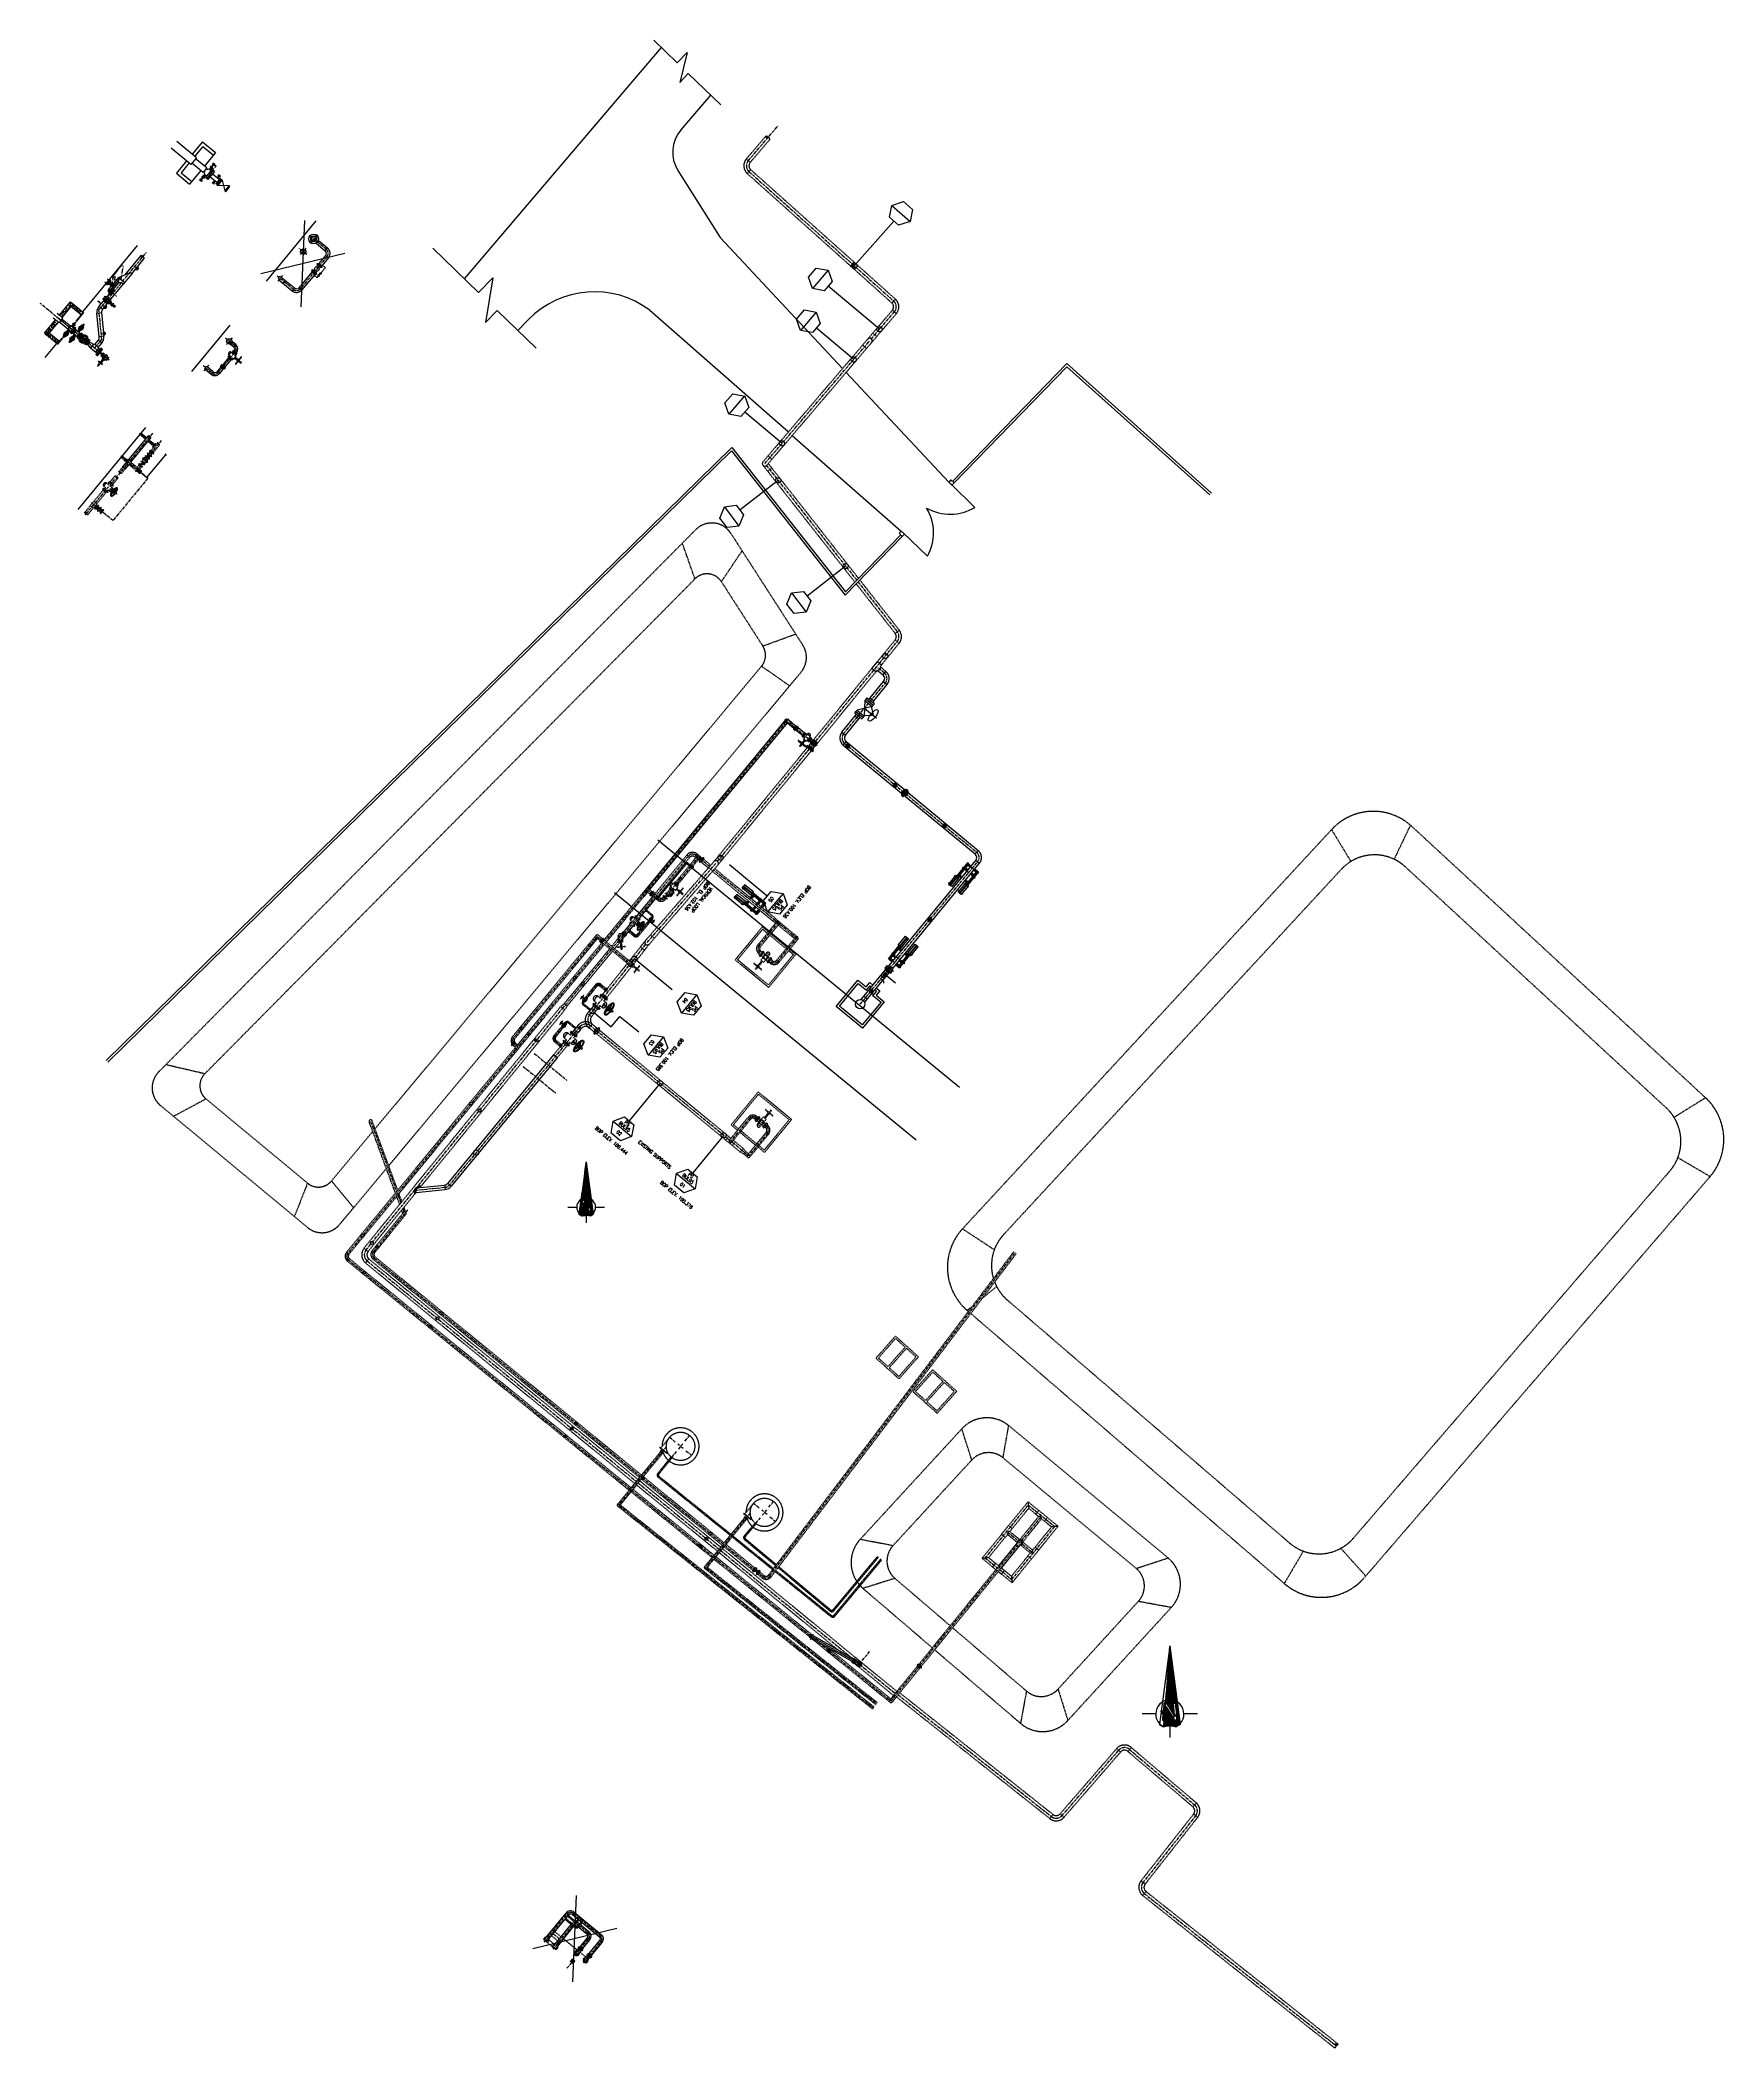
# Model space of a CAD drawing. Extents: x 522909432 to 523121010, y 1558478545 to 1558746119.
# Drawn here: x 522972928 to 523121010, y 1558478545 to 1558655188 of the extents above; entities that cross this region are included whole.
import ezdxf
from ezdxf.enums import TextEntityAlignment as Align

# ---------------------------------------------------------------- set-up
doc = ezdxf.new("R2010")
doc.units = 0
doc.header["$LTSCALE"] = 8
for name, pattern in [('CENTER', [50.8, 31.75, -6.35, 6.35, -6.35]), ('DASHDOT', [1, 0.5, -0.25, 0, -0.25]), ('DASHED', [0.75, 0.5, -0.25]), ('HIDDEN', [9.525, 6.35, -3.175])]:
    doc.linetypes.add(name, pattern=pattern)
doc.layers.get('0').update_dxf_attribs({"linetype": 'CONTINUOUS'})
for name, color, linetype in [('1mctr', 1, 'CENTER'), ('1SCENTER', 1, 'CENTER'), ('1SHATCH', 1, 'CONTINUOUS'), ('2', 2, 'CONTINUOUS'), ('4', 4, 'CONTINUOUS'), ('4SFIXING', 4, 'DASHDOT'), ('bul-108 ctr', 1, 'CENTER'), ('bul-108 line', 3, 'CONTINUOUS'), ('cellar', 2, 'CONTINUOUS'), ('CENTERLINE', 1, 'CENTER'), ('ctr', 1, 'CENTER'), ('EXISTING', 1, 'HIDDEN'), ('EXISTINGSUPPORTS', 1, 'CONTINUOUS'), ('FENCE', 7, 'CONTINUOUS'), ('NEWLINE', 3, 'CONTINUOUS'), ('NORTH', 2, 'CONTINUOUS'), ('pipes', 1, 'CONTINUOUS'), ('ps-shoe', 1, 'CONTINUOUS'), ('ps-weight', 7, 'CONTINUOUS'), ('REMOVE', 7, 'CONTINUOUS'), ('REMOVE-CTR', 7, 'CENTER'), ('REMOVE-PIPE', 7, 'HIDDEN'), ('ROADWAY', 7, 'CONTINUOUS'), ('wellhead', 5, 'CONTINUOUS')]:
    doc.layers.add(name, color=color, linetype=linetype)
doc.styles.add('PID', font='romans.shx', dxfattribs={"width": 0.8, "height": 3})
doc.styles.get("Standard").update_dxf_attribs({"font": 'simplex.shx', "width": 0.9, "height": 300})

# ---------------------------------------------------------------- blocks, each defined once
blk = doc.blocks.new('_G082')
for centre, start, end in [((0.16, 0.75), 122.3523, 237.6477), ((0.16, 0.25), 122.3523, 237.6477), ((-0.16, 0.25), 302.3523, 57.6477)]:
    blk.add_arc(centre, 0.296, start, end)
blk = doc.blocks.new('_G083')
blk.add_hatch(color=256).paths.add_polyline_path([(0, 0.5, 1), (0, 0, -1), (0, -0.5, 0.414214), (0.5, 0, 0.414214)])
blk.add_circle((0, 0), 0.5)
blk = doc.blocks.new('A$C60A0714D')
at = {"layer": '1SCENTER'}
for p, q in [((0, -671), (0, 712)), ((500, -695), (500, 751))]:
    blk.add_line(p, q, dxfattribs=at)
at = {"layer": '1SHATCH'}
for p, q in [((-100, 475), (100, 475)), ((-100, 475), (-100, 469)), ((100, 469), (-100, 469)), ((-90, 625), (1375, 625)), ((-90, 475), (-90, 625)), ((-90, 550), (1075, 550)), ((-90, 475), (100, 475)), ((-84, 203), (-84, 469)), ((61, 469), (61, 203)), ((100, 486), (365, 486)), ((100, 471), (100, 486)), ((100, 475), (100, 469)), ((365, 486), (365, 203)), ((365, 475), (1375, 475)), ((380, 203), (380, 475)), ((480, 625), (480, 684)), ((480, 684), (520, 684)), ((480, 475), (480, 416)), ((480, 416), (520, 416)), ((520, 625), (520, 684)), ((520, 475), (520, 416)), ((1075, 562), (2400, 562)), ((1075, 537), (2400, 537)), ((1150, 203), (1150, 475)), ((1225, 203), (1225, 475)), ((1300, 203), (1300, 475)), ((1480, 745), (1520, 745)), ((1480, 355), (1520, 355)), ((2280, 745), (2320, 745)), ((2280, 355), (2320, 355)), ((-95, -475), (100, -475)), ((-90, -475), (-90, -625)), ((-90, -550), (1075, -550)), ((-90, -625), (1375, -625)), ((-84, -469), (-84, -203)), ((61, -203), (61, -469)), ((100, -475), (100, -490)), ((100, -490), (365, -490)), ((365, -203), (365, -490)), ((365, -475), (1375, -475)), ((380, -475), (380, -203)), ((480, -475), (480, -416)), ((480, -416), (520, -416)), ((480, -625), (480, -684)), ((480, -684), (520, -684)), ((520, -475), (520, -416)), ((520, -625), (520, -684)), ((1075, -538), (2400, -538)), ((1075, -563), (2400, -563)), ((1150, -475), (1150, -203)), ((1225, -475), (1225, -203)), ((1300, -475), (1300, -203)), ((1480, -355), (1520, -355)), ((1480, -745), (1520, -745)), ((2280, -355), (2320, -355)), ((2280, -745), (2320, -745))]:
    blk.add_line(p, q, dxfattribs=at)
at = {"layer": '1SHATCH', "linetype": 'Continuous'}
for p, q in [((1075, 537), (1075, 562)), ((1275, 537), (1275, 562)), ((1365, 562), (1365, 625)), ((1365, 475), (1365, 537)), ((1375, 562), (1375, 625)), ((1375, 475), (1375, 537)), ((1400, 565), (1400, 727)), ((1400, 727), (2400, 727)), ((2400, 565), (1400, 565)), ((1400, 536), (1400, 373)), ((2400, 536), (1400, 536)), ((1400, 376), (1403, 373)), ((1400, 373), (2400, 373)), ((1550, 739), (1450, 739)), ((1450, 739), (1450, 729)), ((1450, 729), (1550, 729)), ((1450, 371), (1550, 371)), ((1450, 361), (1450, 371)), ((1550, 361), (1450, 361)), ((1480, 745), (1480, 739)), ((1480, 355), (1480, 361)), ((1520, 745), (1520, 739)), ((1520, 355), (1520, 361)), ((1550, 729), (1550, 739)), ((1550, 371), (1550, 361)), ((2350, 739), (2250, 739)), ((2250, 739), (2250, 729)), ((2250, 729), (2350, 729)), ((2250, 371), (2350, 371)), ((2250, 361), (2250, 371)), ((2350, 361), (2250, 361)), ((2280, 745), (2280, 739)), ((2280, 355), (2280, 361)), ((2320, 745), (2320, 739)), ((2320, 355), (2320, 361)), ((2350, 729), (2350, 739)), ((2350, 371), (2350, 361)), ((2400, 727), (2400, 565)), ((2400, 562), (2400, 537)), ((2400, 373), (2400, 536)), ((1075, -563), (1075, -538)), ((1275, -563), (1275, -538)), ((1365, -538), (1365, -475)), ((1365, -625), (1365, -563)), ((1375, -538), (1375, -475)), ((1375, -625), (1375, -563)), ((1400, -376), (1403, -373)), ((1400, -536), (1400, -373)), ((1400, -373), (2400, -373)), ((2400, -536), (1400, -536)), ((1400, -565), (1400, -727)), ((2400, -565), (1400, -565)), ((1400, -727), (2400, -727)), ((1550, -361), (1450, -361)), ((1450, -361), (1450, -371)), ((1450, -371), (1550, -371)), ((1450, -729), (1550, -729)), ((1450, -739), (1450, -729)), ((1550, -739), (1450, -739)), ((1480, -355), (1480, -361)), ((1480, -745), (1480, -739)), ((1520, -355), (1520, -361)), ((1520, -745), (1520, -739)), ((1550, -371), (1550, -361)), ((1550, -729), (1550, -739)), ((2350, -361), (2250, -361)), ((2250, -361), (2250, -371)), ((2250, -371), (2350, -371)), ((2250, -729), (2350, -729)), ((2250, -739), (2250, -729)), ((2350, -739), (2250, -739)), ((2280, -355), (2280, -361)), ((2280, -745), (2280, -739)), ((2320, -355), (2320, -361)), ((2320, -745), (2320, -739)), ((2350, -371), (2350, -361)), ((2350, -729), (2350, -739)), ((2400, -373), (2400, -536)), ((2400, -563), (2400, -538)), ((2400, -727), (2400, -565))]:
    blk.add_line(p, q, dxfattribs=at)
at = {"layer": '1SHATCH'}
for points in [[(480, 630), (415, 630)], [(415, 630), (415, 625), (585, 625), (585, 630), (520, 630)], [(415, 475), (415, 470), (480, 470)], [(520, 470), (585, 470), (585, 475), (415, 475)], [(425, 630), (425, 655), (480, 655)], [(480, 630), (425, 630)], [(425, 470), (425, 445), (480, 445)], [(520, 655), (575, 655), (575, 630), (520, 630)], [(520, 445), (575, 445), (575, 470), (520, 470)], [(415, -475), (415, -470), (480, -470)], [(520, -470), (585, -470), (585, -475), (415, -475)], [(415, -630), (415, -625), (585, -625), (585, -630), (520, -630)], [(480, -630), (415, -630)], [(425, -470), (425, -445), (480, -445)], [(425, -630), (425, -655), (480, -655)], [(480, -630), (425, -630)], [(520, -445), (575, -445), (575, -470), (520, -470)], [(520, -655), (575, -655), (575, -630), (520, -630)]]:
    blk.add_lwpolyline(points, dxfattribs=at)
blk.add_lwpolyline([(-100, -469), (-100, -475), (100, -475), (100, -469)], close=True, dxfattribs=at)
blk = doc.blocks.new('A$C1A8C6D5E')
at = {"layer": '2'}
for p, q in [((-160, 85), (160, 85)), ((-160, 85), (-160, -85)), ((-130, 75), (-150, 75)), ((-150, 75), (-150, -75)), ((-130, 75), (-130, -75)), ((-130, 15), (130, 15)), ((130, 75), (130, -75)), ((130, 75), (150, 75)), ((150, 75), (150, -75)), ((160, 85), (160, -85)), ((-160, -85), (160, -85)), ((-130, -75), (-150, -75)), ((-130, -15), (130, -15)), ((130, -75), (150, -75))]:
    blk.add_line(p, q, dxfattribs=at)
at = {"layer": 'bul-108 ctr'}
blk.add_line((0, 142), (0, -144), dxfattribs=at)
blk = doc.blocks.new('_P100')
for p, q in [((0, 2), (8, -2)), ((8, 2), (0, -2)), ((0, -2), (0, 2)), ((8, -2), (8, 2))]:
    blk.add_line(p, q)
at = {"color": 2, "style": 'PID', "width": 0.8, "flags": 8}
for tag, p in [('SIZE', (4, 3)), ('TAG-NO', (4, -6))]:
    blk.add_attdef(tag, text='', height=3, dxfattribs=at).set_placement(p, align=Align.CENTER)
blk = doc.blocks.new('_S096')
blk.add_lwpolyline([(16, 9.5), (75, 9.5), (75, 0), (0, 0), (0, 150), (75, 150), (75, 140.5), (16, 140.5, 0.41421356), (6, 130.5), (6, 19.5, 0.41421356)], format="xyb", close=True)
blk = doc.blocks.new('_G081')
for centre, start, end in [((0.2, 0.2), 122.3523, 237.6477), ((0.2, -0.2), 122.3523, 237.6477), ((-0.2, -0.2), 302.3523, 57.6477)]:
    blk.add_arc(centre, 0.296, start, end)

msp = doc.modelspace()

# ---------------------------------------------------------------- hatches: boundary and pattern name
at = {"layer": 'cellar'}
h = msp.add_hatch(dxfattribs=at)
h.set_pattern_fill('AR-CONC', color=256, scale=50, angle=-84.49285, style=0)
h.set_pattern_definition([(325.5071, (522978648.2, 1558662923.6), (3.1865, -359.986), [37.5, -412.5]), (270.5071, (522978648.2, 1558662923.6), (367.702, 105.1494), [30, -330]), (15.9585, (522978648.45, 1558662893.6), (370.8884, -254.837), [31.87, -350.571]), (321.6913, (522978747.73, 1558662933.2), (-31.166, -539.1), [56.25, -618.75]), (12.1427, (522978745.13, 1558662888.3), (529.6605, -418.431), [47.805, -525.8565]), (266.6913, (522978747.7, 1558662933.2), (529.661, -418.431), [45, -495]), (296.5071, (522978727.64, 1558662881.04), (-171.7377, -316.3956), [37.5, -412.5]), (241.5071, (522978727.64, 1558662881.04), (372.577, -86.3), [30, -330]), (346.9585, (522978713.33, 1558662854.68), (200.839, -402.6956), [31.87, -350.571]), (313.00715, (522978648.19, 1558662923.61), (166.26214, 9.92203), [0, -326, 0, -335, 0, -331.25]), (283.00715, (522978648.19, 1558662923.61), (208.919, -112.0018), [0, -191, 0, -318.5, 0, -126.25]), (243.00715, (522978637.49, 1558663034.6), (14.39006, -266.7615), [0, -125, 0, -390, 0, -517.5]), (233.00715, (522978632.69, 1558663084.37), (77.8056, -285.4436), [0, -162.5, 0, -259, 0, -367.5])])
h.paths.add_polyline_path([(522974917, 1558630886), (522975628, 1558631750), (522976554, 1558630987), (522976745, 1558631218), (522975588, 1558632172), (522974685, 1558631077)])
h.paths.add_polyline_path([(522974456, 1558628440), (522974646, 1558628672), (522973720, 1558629435), (522974432, 1558630298), (522974201, 1558630489), (522973298, 1558629394)])
at = {"layer": 'EXISTING', "ltscale": 10}
h = msp.add_hatch(dxfattribs=at)
h.set_pattern_fill('ANSI37', color=256, angle=-0.00002, style=0)
h.set_pattern_definition([(5.8855666, (523000736.2655, 1558547117.4517), (-0.32557072, 3.15826356), []), (95.8855666, (523000736.2655, 1558547117.4517), (-3.15826356, -0.32557072), [])])
h.paths.add_polyline_path([(523042274, 1558513695), (523042486, 1558513523), (523042314, 1558513311), (523042102, 1558513483)])
at = {"layer": 'EXISTING'}
h = msp.add_hatch(dxfattribs=at)
h.set_pattern_fill('ANSI37', color=256, angle=359.99998, style=0)
h.set_pattern_definition([(5.8855666, (523000736.2655, 1558547117.4517), (-0.32557072, 3.15826356), []), (95.8855666, (523000736.2655, 1558547117.4517), (-3.15826356, -0.32557072), [])])
h.paths.add_polyline_path([(523042274, 1558513695), (523042486, 1558513523), (523042314, 1558513311), (523042102, 1558513483)])
at = {"layer": 'EXISTING', "ltscale": 10}
h = msp.add_hatch(dxfattribs=at)
h.set_pattern_fill('ANSI37', color=256, style=0)
h.set_pattern_definition([(5.8855906, (523003417.7537, 1558545922.8304), (-0.32557204, 3.15826342), []), (95.8855906, (523003417.7537, 1558545922.8304), (-3.15826342, -0.32557204), [])])
h.paths.add_polyline_path([(523044956, 1558512500), (523045167, 1558512328), (523044995, 1558512116), (523044783, 1558512289)])
at = {"layer": 'EXISTING'}
h = msp.add_hatch(dxfattribs=at)
h.set_pattern_fill('ANSI37', color=256, angle=360, style=0)
h.set_pattern_definition([(5.8855906, (523003417.7537, 1558545922.8304), (-0.32557204, 3.15826342), []), (95.8855906, (523003417.7537, 1558545922.8304), (-3.15826342, -0.32557204), [])])
h.paths.add_polyline_path([(523044956, 1558512500), (523045167, 1558512328), (523044995, 1558512116), (523044783, 1558512289)])
h = msp.add_hatch(dxfattribs=at)
h.set_pattern_fill('ANSI37', color=256, angle=360, style=0)
h.set_pattern_definition([(5.8855906, (522978213.0487, 1558519787.677), (-0.32557204, 3.15826342), []), (95.8855906, (522978213.0487, 1558519787.677), (-3.15826342, -0.32557204), [])])
h.paths.add_polyline_path([(523019751, 1558486365), (523019963, 1558486193), (523019790, 1558485981), (523019579, 1558486153)])
at = {"layer": 'EXISTING', "ltscale": 10}
h = msp.add_hatch(dxfattribs=at)
h.set_pattern_fill('ANSI37', color=256, style=0)
h.set_pattern_definition([(5.8855906, (522978213.0487, 1558519787.677), (-0.32557204, 3.15826342), []), (95.8855906, (522978213.0487, 1558519787.677), (-3.15826342, -0.32557204), [])])
h.paths.add_polyline_path([(523019751, 1558486365), (523019963, 1558486193), (523019790, 1558485981), (523019579, 1558486153)])
at = {"layer": 'EXISTINGSUPPORTS'}
h = msp.add_hatch(dxfattribs=at)
h.set_pattern_fill('ANSI37', color=256, style=0)
h.set_pattern_definition([(45, (-787.138, 648.7016), (-2.245064030267, 2.245064030267), []), (135, (-787.138, 648.7016), (-2.245064030267, -2.245064030267), [])])
edge = h.paths.add_edge_path()
edge.add_line((523044204, 1558635320), (523044545, 1558635015))
edge.add_line((523044508, 1558635662), (523044850, 1558635358))
edge.add_line((523044545, 1558635015), (523044848, 1558635357))
edge.add_line((523044204, 1558635320), (523044508, 1558635662))
h = msp.add_hatch(dxfattribs=at)
h.set_pattern_fill('ANSI37', color=256, style=0)
h.set_pattern_definition([(5.5654, (523043161.5064, 1558590957.7772), (-0.3079175, 3.1600335), []), (95.5654, (523043161.5064, 1558590957.7772), (-3.1600335, -0.3079175), [])])
h.paths.add_polyline_path([(523040678, 1558593302), (523040962, 1558593650), (523041316, 1558593361), (523041032, 1558593013)])
at = {"layer": 'NORTH'}
h = msp.add_hatch(dxfattribs=at)
h.set_pattern_fill('ANSI37', color=256, scale=0.648, style=0)
h.set_pattern_definition([(45, (184310843.3848, 548106486.2612), (-1.4548014916132, 1.4548014916132), []), (135, (184310843.3848, 548106486.2612), (-1.4548014916132, -1.4548014916132), [])])
h.paths.add_polyline_path([(523021278, 1558553132), (523021148, 1558553132), (523021211, 1558552409), (523020748, 1558553158), (523020625, 1558553158), (523020534, 1558552123), (523020664, 1558552123), (523020735, 1558552928), (523021241, 1558552109), (523021367, 1558552109)], flags=16)
edge = h.paths.add_edge_path()
edge.add_line((523021562, 1558551883), (523021314, 1558551741))
edge.add_arc((523020950, 1558550602), 1196, 72.27349, 107.72651)
edge.add_line((523020586, 1558551741), (523020339, 1558551883))
edge.add_line((523020339, 1558551883), (523020950, 1558556507))
edge.add_line((523020950, 1558556507), (523021562, 1558551883))
h = msp.add_hatch(dxfattribs=at)
h.set_pattern_fill('ANSI37', color=256, scale=0.972, angle=360, style=0)
h.set_pattern_definition([(44.99999999963, (15007124.3356, 42838897.6097), (-2.182202237406, 2.182202237434), []), (134.99999999963, (15007124.3356, 42838897.6097), (-2.182202237434, -2.182202237406), [])])
h.paths.add_polyline_path([(523072776, 1558508866), (523072581, 1558508866), (523072676, 1558507782), (523071982, 1558508905), (523071796, 1558508905), (523071661, 1558507353), (523071856, 1558507353), (523071961, 1558508560), (523072721, 1558507332), (523072910, 1558507332)], flags=16)
edge = h.paths.add_edge_path()
edge.add_line((523073202, 1558506992), (523072831, 1558506780))
edge.add_arc((523072285, 1558505071), 1794, 72.2735, 107.72651)
edge.add_line((523071367, 1558506992), (523071738, 1558506780))
edge.add_line((523072285, 1558513928), (523071367, 1558506992))
edge.add_line((523072285, 1558513928), (523073202, 1558506992))

# ---------------------------------------------------------------- linework, layer by layer
at = {"layer": '1mctr'}
for p, q in [((522977136, 1558628564, 0), (522974249, 1558630943)), ((522975703, 1558629939), (522976084, 1558630401)), ((522976211, 1558629485), (522976813, 1558630215)), ((522975524, 1558629721), (522974931, 1558629002)), ((522975464, 1558628578), (522976058, 1558629299))]:
    msp.add_line(p, q, dxfattribs=at)
at = {"layer": '1SHATCH'}
for p, q in [((522978909, 1558633796, -34010), (522979044, 1558633686, -34010)), ((522979007, 1558633298, -34010), (522979210, 1558633545, -34010)), ((522979008, 1558633916, -34010), (522979142, 1558633805, -34010)), ((522979048, 1558633678, -34010), (522979150, 1558633802, -34010)), ((522979048, 1558633678, -34010), (522979330, 1558633446, -34010)), ((522979123, 1558633202, -34010), (522979289, 1558633404, -34010)), ((522979132, 1558633195, -34010), (522979298, 1558633396, -34010)), ((522979150, 1558633802, -34010), (522979432, 1558633570, -34010)), ((522979253, 1558633478, -34010), (522979392, 1558633648, -34010)), ((522979289, 1558633404, -34010), (522979326, 1558633449, -34010)), ((522979289, 1558633404, -34010), (522979298, 1558633396, -34010)), ((522979312, 1558633668, -34010), (522979818, 1558634282, -34010)), ((522979330, 1558633446, -34010), (522979432, 1558633570, -34010)), ((522979867, 1558633910, -34010), (522979345, 1558633278, -34010)), ((522979428, 1558633573, -34010), (522979934, 1558634186, -34010)), ((522979819, 1558634313, -34010), (522979613, 1558634062, -34010)), ((522979628, 1558634049, -34010), (522979613, 1558634062, -34010)), ((522979744, 1558633954, -34010), (522980295, 1558633759, -34010)), ((522979819, 1558634313, -34010), (522980880, 1558634735, -34010)), ((522979819, 1558634313, -34010), (522980375, 1558633855, -34010)), ((522980295, 1558633759, -34010), (522981011, 1558634627, -34010)), ((522980880, 1558634735, -34010), (522981011, 1558634627, -34010)), ((522978914, 1558633041, -34010), (522979114, 1558633284, -34010))]:
    msp.add_line(p, q, dxfattribs=at)
at = {"layer": '1SHATCH', "linetype": 'Continuous'}
for p, q in [((522979811, 1558634274, -34010), (522979927, 1558634179, -34010)), ((522979818, 1558634282, -34010), (522979934, 1558634186, -34010))]:
    msp.add_line(p, q, dxfattribs=at)
at = {"layer": '1SHATCH', "elevation": -34010}
for points in [[(522979125, 1558634109), (522978744, 1558633646), (522978668, 1558633709), (522979049, 1558634171)], [(522978785, 1558633697), (522978816, 1558633700)], [(522979086, 1558634027), (522979094, 1558634021), (522978824, 1558633693), (522978816, 1558633700)], [(522978831, 1558633701), (522978848, 1558633687)], [(522978956, 1558633853), (522978973, 1558633839)], [(522978980, 1558633847), (522978963, 1558633861)], [(522978973, 1558633839), (522979048, 1558633776)], [(522979055, 1558633785), (522978980, 1558633847), (522979055, 1558633785), (522979048, 1558633776)], [(522978986, 1558633701), (522979000, 1558633717)], [(522979086, 1558634027), (522979083, 1558634058)], [(522979104, 1558633998), (522979087, 1558634012)], [(522979104, 1558633843), (522979111, 1558633852)], [(522978946, 1558632930), (522978946, 1558632929)], [(522978946, 1558632930), (522978946, 1558632929)], [(522978946, 1558632930), (522978946, 1558632929)], [(522979021, 1558632867), (522979021, 1558632867)], [(522979021, 1558632867), (522979021, 1558632867)], [(522979421, 1558633215), (522979040, 1558632752)], [(522979040, 1558632752), (522979040, 1558632752)], [(522979221, 1558633281), (522979221, 1558633281)], [(522979230, 1558633274), (522979230, 1558633274)], [(522979230, 1558633274), (522979230, 1558633274)], [(522979230, 1558633274), (522979230, 1558633274)], [(522979305, 1558633212), (522979305, 1558633212)], [(522979305, 1558633212), (522979305, 1558633212)], [(522979421, 1558633215), (522979421, 1558633215)]]:
    msp.add_lwpolyline(points, close=True, dxfattribs=at)
for points in [[(522979086, 1558634027), (522978816, 1558633700)], [(522978986, 1558633701), (522978848, 1558633687)], [(522978986, 1558633701), (522978848, 1558633687)], [(522978980, 1558633847), (522978973, 1558633839)], [(522979160, 1558633586), (522979155, 1558633584), (522979039, 1558633680), (522979147, 1558633811)], [(522979262, 1558633710), (522979263, 1558633716), (522979147, 1558633811), (522979039, 1558633680)], [(522979104, 1558633998), (522979111, 1558633852)], [(522979104, 1558633998), (522979111, 1558633852)], [(522979132, 1558633195), (522979001, 1558633303), (522978874, 1558633149)], [(522978874, 1558633149), (522979028, 1558633021), (522979155, 1558633176), (522979132, 1558633195)], [(522979016, 1558633032), (522978937, 1558632936)], [(522978946, 1558632929), (522978937, 1558632936)], [(522978937, 1558632936), (522978946, 1558632929)], [(522979230, 1558633274), (522979305, 1558633212), (522979021, 1558632867), (522978946, 1558632929)], [(522979024, 1558633025), (522978946, 1558632929)], [(522979024, 1558633025), (522978946, 1558632929)], [(522979024, 1558633025), (522978946, 1558632929)], [(522979021, 1558632867), (522978946, 1558632929)], [(522979040, 1558632752), (522978980, 1558632801), (522978955, 1558632822), (522979004, 1558632881)], [(522979040, 1558632752), (522978980, 1558632801), (522978955, 1558632822)], [(522979305, 1558633212), (522979021, 1558632867)], [(522979305, 1558633212), (522979021, 1558632867)], [(522979221, 1558633281), (522979143, 1558633186)], [(522979230, 1558633274), (522979151, 1558633179)], [(522979230, 1558633274), (522979151, 1558633179)], [(522979230, 1558633274), (522979151, 1558633179)], [(522979221, 1558633281), (522979221, 1558633281)], [(522979221, 1558633281), (522979230, 1558633274)], [(522979230, 1558633274), (522979221, 1558633281)], [(522979230, 1558633274), (522979230, 1558633274)], [(522979230, 1558633274), (522979305, 1558633212)], [(522979288, 1558633226), (522979337, 1558633284), (522979362, 1558633264), (522979421, 1558633215)], [(522979305, 1558633212), (522979305, 1558633212)], [(522979337, 1558633284), (522979362, 1558633264), (522979421, 1558633215)]]:
    msp.add_lwpolyline(points, dxfattribs=at)
at = {"layer": '1SHATCH'}
msp.add_circle((522979319, 1558633559, -34010), 20, dxfattribs=at)
at = {"layer": '2'}
for p, q in [((522981325, 1558635009, -34010), (522981528, 1558635256, -34010)), ((522981532, 1558635214, -34010), (522981509, 1558635233, -34010)), ((522981528, 1558635256, -34010), (522981513, 1558635269, -34010)), ((522981545, 1558635229, -34010), (522981522, 1558635248, -34010)), ((522981532, 1558635214, -34010), (522981545, 1558635229, -34010)), ((522981532, 1558635214, -34010), (522981561, 1558635100, -34010)), ((522981325, 1558635009, -34010), (522981309, 1558635022, -34010)), ((522981354, 1558634998, -34010), (522981331, 1558635017, -34010)), ((522981367, 1558635013, -34010), (522981344, 1558635032, -34010)), ((522981367, 1558635013, -34010), (522981354, 1558634998, -34010)), ((522981367, 1558635013, -34010), (522981484, 1558635007, -34010)), ((522978523, 1558631610, -24943), (522978727, 1558631857, -24943)), ((522978566, 1558631614, -24943), (522978543, 1558631633, -24943)), ((522978731, 1558631815, -24943), (522978708, 1558631834, -24943)), ((522978727, 1558631857, -24943), (522978712, 1558631870, -24943)), ((522978744, 1558631830, -24943), (522978721, 1558631849, -24943)), ((522978731, 1558631815, -24943), (522978744, 1558631830, -24943)), ((522978731, 1558631815, -24943), (522978760, 1558631701, -24943)), ((522978523, 1558631610, -24943), (522978508, 1558631623, -24943)), ((522978553, 1558631599, -24943), (522978530, 1558631618, -24943)), ((522978566, 1558631614, -24943), (522978553, 1558631599, -24943)), ((522978566, 1558631614, -24943), (522978683, 1558631608, -24943)), ((522978509, 1558629537, -24943), (522978489, 1558629535, -24943)), ((522978540, 1558629219, -24943), (522978509, 1558629537, -24943)), ((522978540, 1558629530, -24943), (522978510, 1558629527, -24943)), ((522978542, 1558629510, -24943), (522978512, 1558629507, -24943)), ((522978540, 1558629219, -24943), (522978520, 1558629217, -24943)), ((522978567, 1558629252, -24943), (522978537, 1558629249, -24943)), ((522978569, 1558629232, -24943), (522978539, 1558629229, -24943)), ((522978542, 1558629510, -24943), (522978540, 1558629530, -24943)), ((522978542, 1558629510, -24943), (522978643, 1558629450, -24943)), ((522978567, 1558629252, -24943), (522978654, 1558629330, -24943)), ((522978567, 1558629252, -24943), (522978569, 1558629232, -24943)), ((523046021, 1558571678, -25085), (523045869, 1558571494, -25085)), ((523046086, 1558571647, -25085), (523045958, 1558571492, -25085)), ((523046109, 1558571628, -25085), (523045981, 1558571473, -25085)), ((523046015, 1558571656, -25085), (523046038, 1558571683, -25085)), ((523046061, 1558571618, -25085), (523046015, 1558571656, -25085)), ((523046075, 1558571634, -25085), (523046021, 1558571678, -25085)), ((523046084, 1558571645, -25085), (523046038, 1558571683, -25085)), ((523046131, 1558571560, -25085), (523046084, 1558571598, -25085)), ((523046109, 1558571628, -25085), (523046086, 1558571647, -25085)), ((523046152, 1558571570, -25085), (523046098, 1558571615, -25085)), ((523046153, 1558571588, -25085), (523046107, 1558571626, -25085)), ((523046131, 1558571560, -25085), (523046153, 1558571588, -25085)), ((523046000, 1558571386, -25085), (523045869, 1558571494, -25085)), ((523046008, 1558571396, -25085), (523045877, 1558571504, -25085)), ((523045912, 1558571530, -25085), (523045889, 1558571503, -25085)), ((523046005, 1558571408, -25085), (523045889, 1558571503, -25085)), ((523046018, 1558571424, -25085), (523045903, 1558571519, -25085)), ((523046027, 1558571435, -25085), (523045912, 1558571530, -25085)), ((523046152, 1558571570, -25085), (523046000, 1558571386, -25085)), ((523046027, 1558571435, -25085), (523046005, 1558571408, -25085))]:
    msp.add_line(p, q, dxfattribs=at)
msp.add_circle((522978604, 1558629386, -24943), 25, dxfattribs=at)
for centre, start, end in [((522981488, 1558635082, -34010), 266.89018, 14.12411), ((522978687, 1558631683, -24943), 266.89018, 14.12411), ((522978604, 1558629386, -24943), 311.89019, 59.12411)]:
    msp.add_arc(centre, 75, start, end, dxfattribs=at)
at = {"layer": '4'}
for p, q in [((522982319, 1558616706), (522983974, 1558618715)), ((522981575, 1558617319), (522982319, 1558616706))]:
    msp.add_line(p, q, dxfattribs=at)
at = {"layer": '4SFIXING'}
for p, q in [((522998017, 1558635188), (522997596, 1558634677)), ((522997757, 1558635403), (522998017, 1558635188)), ((522978596, 1558633931, -34010), (522978872, 1558633704, -34010)), ((522978816, 1558634197, -34010), (522979091, 1558633970, -34010)), ((522997016, 1558634505), (522997277, 1558634290)), ((522997392, 1558634430), (522997277, 1558634290)), ((522978157, 1558632120, -24943), (522978296, 1558632005, -24943))]:
    msp.add_line(p, q, dxfattribs=at)
at = {"layer": 'bul-108 ctr'}
for p, q in [((522978101, 1558631448, -24943), (522982293, 1558636535, -34010)), ((522981254, 1558635274, -34010), (522981575, 1558635010, -34010)), ((522981408, 1558634984, -34010), (522981571, 1558635182, -34010)), ((522978788, 1558633997, -34010), (522979426, 1558633470, -34010)), ((522978991, 1558627035), (522972928, 1558632032)), ((522978453, 1558631875, -24943), (522978774, 1558631611, -24943)), ((522978607, 1558631585, -24943), (522978770, 1558631783, -24943)), ((522978945, 1558631989, -24943), (522979165, 1558632255, -9067)), ((522978995, 1558633178, -34010), (522979634, 1558632652, -34010)), ((522979181, 1558631790, -24943), (522979399, 1558632055, -3556)), ((522978350, 1558628859, -24943), (522978101, 1558631448, -24943)), ((522977714, 1558628087, -24943), (522978350, 1558628859, -24943)), ((522978302, 1558629357, -24943), (522978717, 1558629397, -24943)), ((522978616, 1558629260, -24943), (522978592, 1558629515, -24943)), ((523046160, 1558571490, -25085), (523045940, 1558571672, -25085))]:
    msp.add_line(p, q, dxfattribs=at)
at = {"layer": 'bul-108 line'}
for p, q in [((522997167, 1558639283), (522992802, 1558633986)), ((522976668, 1558631282), (522981480, 1558637121, -34010)), ((522981776, 1558636227, -34010), (522980384, 1558634538, -34010)), ((522980995, 1558634640, -34010), (522982089, 1558635968, -34010)), ((522979152, 1558632404, -30118), (522980274, 1558633766, -34010)), ((522978964, 1558632815, -34010), (522978838, 1558632662, -26588)), ((522979005, 1558632098, -24943), (522979072, 1558632180, -26588)), ((522979042, 1558632068, -24943), (522979109, 1558632150, -26588)), ((522977923, 1558631176, -24943), (522978327, 1558631215, -24943)), ((522978124, 1558629092, -24943), (522977923, 1558631176, -24943)), ((522978327, 1558631215, -24943), (522978528, 1558629131, -24943)), ((522989610, 1558630113), (522986243, 1558626028)), ((522973367, 1558627276), (522974379, 1558628504)), ((522977350, 1558628124, -24943), (522977820, 1558627737, -24943)), ((522977687, 1558628373, -24943), (522977608, 1558628438, -24943)), ((522978032, 1558628792, -24943), (522977687, 1558628373, -24943)), ((522977751, 1558628452, -24943), (522978065, 1558628193, -24943)), ((522978000, 1558628115, -24943), (522978345, 1558628534, -24943)), ((522978079, 1558628050, -24943), (522978000, 1558628115, -24943)), ((522978345, 1558628534, -24943), (522978032, 1558628792, -24943)), ((522978528, 1558629131, -24943), (522978124, 1558629092, -24943)), ((522977820, 1558627737, -24943), (522978079, 1558628050, -24943)), ((522982193, 1558621113), (522976247, 1558613898)), ((523047765, 1558573214, -26588), (523047832, 1558573296, -28498)), ((523006362, 1558554248), (523006451, 1558554358)), ((523005930, 1558553716), (523006001, 1558553804))]:
    msp.add_line(p, q, dxfattribs=at)
for points, elevation in [([(522979055, 1558632053), (522978512, 1558632501), (522978453, 1558632429), (522978996, 1558631981)], -24943), ([(522978552, 1558632347), (522978897, 1558632063), (522978801, 1558631978), (522978487, 1558632236)], -24943), ([(522979127, 1558632139), (522978583, 1558632587), (522978642, 1558632659), (522979186, 1558632211)], -28498), ([(522978742, 1558632577), (522979087, 1558632293), (522979152, 1558632404), (522978838, 1558632662)], -34010), ([(522976889, 1558628414), (522977236, 1558628835), (522977290, 1558628790), (522976944, 1558628369)], 0), ([(522977118, 1558628402), (522977291, 1558628613), (522977213, 1558628695), (522977022, 1558628464)], 1), ([(522977608, 1558628438), (522977350, 1558628124), (522977118, 1558628402), (522977291, 1558628613)], -1), ([(522978190, 1558627985), (522977905, 1558627640), (522977820, 1558627737), (522978079, 1558628050)], -1), ([(522977892, 1558627484), (522978340, 1558628028), (522978271, 1558628084), (522977824, 1558627541)], -1), ([(522977967, 1558627423), (522978415, 1558627966), (522978346, 1558628023), (522977898, 1558627479)], -24943), ([(523047815, 1558573169), (523047272, 1558573616), (523047213, 1558573545), (523047756, 1558573097)], -24943), ([(523047312, 1558573463), (523047657, 1558573179), (523047560, 1558573093), (523047247, 1558573352)], -24943), ([(523047886, 1558573255), (523047343, 1558573703), (523047400, 1558573771), (523047943, 1558573324)], -30408), ([(523047499, 1558573690), (523047844, 1558573405), (523047909, 1558573516), (523047595, 1558573775)], -30408)]:
    msp.add_lwpolyline(points, close=True, dxfattribs=dict(at, elevation=elevation))
for centre, radius, start, end in [((522978735, 1558631254, -24943), 816, 140.50714, 185.50715), ((522978735, 1558631254, -24943), 410, 140.50714, 185.50715), ((522977715, 1558629053, -24943), 410, 320.50714, 5.50715), ((522977715, 1558629053, -24943), 816, 320.50714, 5.50715)]:
    msp.add_arc(centre, radius, start, end, dxfattribs=at)
at = {"layer": 'cellar', "extrusion": (0.771704, -0.635982, -8.70578e-17)}
for p, q in [((522987194, 1558646256), (522986292, 1558645161)), ((522987235, 1558645834), (522986523, 1558644970)), ((522985807, 1558644573), (522984905, 1558643478)), ((522986039, 1558644382), (522985327, 1558643519)), ((522988352, 1558645302), (522987369, 1558644109)), ((522987046, 1558643717), (522986062, 1558642524))]:
    msp.add_line(p, q, dxfattribs=at)
at = {"layer": 'cellar'}
for p, q in [((522987194, 1558646256), (522988352, 1558645302)), ((522987235, 1558645834), (522988161, 1558645071)), ((522984905, 1558643478), (522986062, 1558642524)), ((522985327, 1558643519), (522986253, 1558642755)), ((522974614, 1558630990), (522975588, 1558632172)), ((522975628, 1558631750), (522974845, 1558630800)), ((522975588, 1558632172), (522976745, 1558631218)), ((522976554, 1558630987), (522975628, 1558631750)), ((522973298, 1558629394), (522974272, 1558630576)), ((522974504, 1558630385), (522973720, 1558629435)), ((522976083, 1558630454), (522976535, 1558631003)), ((522976745, 1558631218), (522976106, 1558630442)), ((522974456, 1558628440), (522973298, 1558629394)), ((522973720, 1558629435), (522974646, 1558628672)), ((522974883, 1558628959), (522974456, 1558628440)), ((522974627, 1558628688), (522974864, 1558628975))]:
    msp.add_line(p, q, dxfattribs=at)
at = {"layer": 'CENTERLINE'}
for p, q in [((523035206, 1558644581), (523037815, 1558647638)), ((522988410, 1558644167), (522987788, 1558643412)), ((523035270, 1558643625), (523047994, 1558632235)), ((522998095, 1558636787), (522996600, 1558638019)), ((522997302, 1558638084), (522996680, 1558637329)), ((522996376, 1558636318), (522995736, 1558636845)), ((522996308, 1558636878), (522995813, 1558636278)), ((522998157, 1558636143), (522995831, 1558633322)), ((522995188, 1558633260), (522993770, 1558634428)), ((522994255, 1558634491), (522993803, 1558633942)), ((523046031, 1558628906), (523048058, 1558631278)), ((522990037, 1558628295), (522989235, 1558628956)), ((522989806, 1558628989), (522989312, 1558628388)), ((523036670, 1558617940), (523045883, 1558628732)), ((522988055, 1558625891), (522987277, 1558626532)), ((522987753, 1558626602), (522987301, 1558626053)), ((522988592, 1558625942), (522990089, 1558627759)), ((522982810, 1558620604), (522976864, 1558613389)), ((522983582, 1558619968), (522981257, 1558617147)), ((522982244, 1558620132), (522981672, 1558620603)), ((522983043, 1558619473), (522982454, 1558619958)), ((522982396, 1558616642), (522980018, 1558618602)), ((522982392, 1558618029), (522981922, 1558618416)), ((522982348, 1558618870), (522982739, 1558618549)), ((523036814, 1558617756), (523044742, 1558607671)), ((522982396, 1558616642), (522979329, 1558612921)), ((522979329, 1558612921), (522977403, 1558614509)), ((522978292, 1558614103), (522977970, 1558613713)), ((523044867, 1558607512), (523048312, 1558603130)), ((523046737, 1558600355), (523048304, 1558602272)), ((523046737, 1558600355), (523046255, 1558599765)), ((523047188, 1558599495), (523046496, 1558600060)), ((523040406, 1558592602), (523046255, 1558599765)), ((523043594, 1558594176), (523047270, 1558598637)), ((523038738, 1558595482), (523022624, 1558575930)), ((523038420, 1558595455), (523041281, 1558593097)), ((523043675, 1558593316), (523055287, 1558583747)), ((523029911, 1558583370), (523027109, 1558579970)), ((523029749, 1558582753), (523027229, 1558579695)), ((523030153, 1558582499), (523027855, 1558579711)), ((523030172, 1558582522), (523029876, 1558582765)), ((523030809, 1558583295), (523030191, 1558582545)), ((523030702, 1558583380), (523030621, 1558583448)), ((523031805, 1558582473), (523030913, 1558583207)), ((523039471, 1558576168), (523032158, 1558582182)), ((523045055, 1558570373), (523055369, 1558582889)), ((523026334, 1558580432), (523026917, 1558579952)), ((523027023, 1558579866), (523023955, 1558576143)), ((523026753, 1558578180), (523026188, 1558578645)), ((523027128, 1558579779), (523027209, 1558579712)), ((523027255, 1558579674), (523027278, 1558579656)), ((523025524, 1558576475), (523026771, 1558577992)), ((523036158, 1558575506), (523037820, 1558577526)), ((523022451, 1558575719), (522999978, 1558548450)), ((523019142, 1558570307), (523023139, 1558575152)), ((523023814, 1558575972), (523023312, 1558575363)), ((523037809, 1558574148), (523039471, 1558576168)), ((523001591, 1558548744), (523018892, 1558570023)), ((523018890, 1558570020), (523019142, 1558570307)), ((523020381, 1558568369), (523008933, 1558554478)), ((523035246, 1558557016), (523021340, 1558568454)), ((523014926, 1558566589), (523014433, 1558566995)), ((523001994, 1558560062), (523004274, 1558553878)), ((523035301, 1558560324), (523033654, 1558558325)), ((523036873, 1558559562), (523035849, 1558560405)), ((523036889, 1558559018), (523035246, 1558557016)), ((523005860, 1558553994), (523008524, 1558554259)), ((523005244, 1558552271), (523002242, 1558548606)), ((523004383, 1558553582), (523004647, 1558552865)), ((523004831, 1558552367), (523004936, 1558552084)), ((523000035, 1558547872), (523024815, 1558527715)), ((523001687, 1558547782), (523025361, 1558528382)), ((523002299, 1558548031), (523025729, 1558528831)), ((523037102, 1558520063), (523058671, 1558548515)), ((523028001, 1558531431), (523023791, 1558526294)), ((523028786, 1558531845), (523028283, 1558532257)), ((523028870, 1558531001), (523028458, 1558530498)), ((523029482, 1558531275), (523029018, 1558531655)), ((523029440, 1558531697), (523029060, 1558531233)), ((523029630, 1558531929), (523030042, 1558532432)), ((523029714, 1558531085), (523030217, 1558530673)), ((523028456, 1558530500), (523027279, 1558529043)), ((523024985, 1558527577), (523032104, 1558521788)), ((523025530, 1558528244), (523032629, 1558522428)), ((523025898, 1558528692), (523032996, 1558522877)), ((523027305, 1558528801), (523033653, 1558523678)), ((523023877, 1558526226), (523046212, 1558508441)), ((523023915, 1558526617), (523024084, 1558526479)), ((523036170, 1558526033), (523035667, 1558526445)), ((523036866, 1558525463), (523036402, 1558525843)), ((523036824, 1558525885), (523036444, 1558525421)), ((523037014, 1558526117), (523037426, 1558526620)), ((523056057, 1558521643), (523059840, 1558526300)), ((523059840, 1558526300), (523062169, 1558524409)), ((523035385, 1558525619), (523031445, 1558520811)), ((523035845, 1558524684), (523034887, 1558523536)), ((523036254, 1558525189), (523035842, 1558524686)), ((523037098, 1558525273), (523037601, 1558524861)), ((523058042, 1558523896), (523058936, 1558523170)), ((523058386, 1558519752), (523062169, 1558524409)), ((523060929, 1558525261), (523059257, 1558523204)), ((523032798, 1558522289), (523048133, 1558509726)), ((523033166, 1558522738), (523036516, 1558519993)), ((523033823, 1558523541), (523037386, 1558520664)), ((523034909, 1558523294), (523037648, 1558521010)), ((523047764, 1558509055), (523059113, 1558523026)), ((523059291, 1558522882), (523060184, 1558522156)), ((523031512, 1558520898), (523031515, 1558520895)), ((523031531, 1558520743), (523046515, 1558508811)), ((523032274, 1558521650), (523047658, 1558509141)), ((523037599, 1558520493), (523042522, 1558516519)), ((523037858, 1558520835), (523042444, 1558517010)), ((523042686, 1558517032), (523046634, 1558521766)), ((523042761, 1558516543), (523046921, 1558521531)), ((523056057, 1558521643), (523057116, 1558520784)), ((523057328, 1558520612), (523058386, 1558519752)), ((523045223, 1558512175), (523040459, 1558514920)), ((523040675, 1558514471), (523040947, 1558514943)), ((523044819, 1558512084), (523045091, 1558512556)), ((523048386, 1558509604), (523061864, 1558498899)), ((523062808, 1558498986), (523067785, 1558504724)), ((523068748, 1558504796), (523074465, 1558499923)), ((523074560, 1558498977), (523069927, 1558493088)), ((523070040, 1558492127), (523086896, 1558478738)), ((523017263, 1558487851), (523019284, 1558490318)), ((523019820, 1558490371), (523022196, 1558488425)), ((523018039, 1558487220), (523019741, 1558489297)), ((523018047, 1558488592, -3060), (523018609, 1558488132, -3060)), ((523019118, 1558489900), (523019689, 1558489440)), ((523019337, 1558490167), (523019921, 1558489680)), ((523019906, 1558489264), (523019999, 1558489189)), ((523020163, 1558489702), (523020268, 1558489829)), ((523020277, 1558489351), (523021106, 1558488671)), ((523020409, 1558489418), (523020555, 1558489593)), ((523019916, 1558487061), (523020338, 1558486715)), ((523019940, 1558486647), (523021159, 1558488135)), ((523020714, 1558486013), (523022250, 1558487888)), ((523020690, 1558486427), (523021111, 1558486082))]:
    msp.add_line(p, q, dxfattribs=at)
for points in [[(523025168, 1558576441), (523024723, 1558576807)], [(523018225, 1558567137), (523018745, 1558566707)]]:
    msp.add_lwpolyline(points, dxfattribs=at)
msp.add_lwpolyline([(523018187, 1558567537), (523019184, 1558568743, -0.4142136), (523019396, 1558568763), (523020019, 1558568249)], format="xyb", dxfattribs=at)
for centre, radius, start, end in [((523035727, 1558644136), 686, 139.51301, 228.16494), ((522997804, 1558636434), 457, 320.50715, 50.50715), ((522995478, 1558633612), 457, 230.50715, 320.50715), ((523047536, 1558631724), 686, 319.50077, 48.16494), ((522989795, 1558628001), 381, 320.50715, 50.50715), ((522988298, 1558626185), 381, 230.50715, 320.50715), ((523047773, 1558602706), 686, 320.74066, 38.1715), ((523046800, 1558599024), 610, 320.50721, 50.50721), ((523044064, 1558593788), 610, 140.50721, 230.50721), ((523029819, 1558582696), 90, 50.50715, 140.5654), ((523030302, 1558583080), 486, 50.24294, 140.5654), ((523054899, 1558583276), 610, 320.50721, 50.50721), ((523027539, 1558579972), 410, 230.50715, 320.25605), ((523026668, 1558578077), 134, 320.5654, 50.5654), ((523025329, 1558576636), 253, 230.5654, 320.5654), ((523036475, 1558575245), 410, 140.5654, 230.5654), ((523037493, 1558574408), 410, 230.5654, 320.5654), ((523020904, 1558567925), 686, 50.44889, 139.65905), ((523018406, 1558567356), 284, 140.44889, 230.44889), ((523035618, 1558560064), 410, 50.5654, 140.5654), ((523036573, 1558559279), 410, 320.5654, 49.39128), ((523008462, 1558554866), 610, 275.50715, 320.50715), ((523002123, 1558548311), 686, 140.88675, 230.48722), ((523002558, 1558548347), 410, 140.67303, 230.67303), ((523000294, 1558548190), 410, 140.50714, 230.88559), ((523027413, 1558528935), 171, 141.09091, 231.0909), ((523035019, 1558523426), 171, 140.17351, 230.17351), ((523036775, 1558520310), 410, 230.67303, 322.8342), ((523042554, 1558517142), 171, 230.17348, 320.17348), ((523042630, 1558516653), 171, 231.09088, 320.17348), ((523068303, 1558504274), 686, 49.55878, 139.06332), ((523074020, 1558499401), 686, 321.81218, 49.55878), ((523062290, 1558499436), 686, 231.54124, 319.06332), ((523070466, 1558492664), 686, 141.81218, 231.54124), ((523019579, 1558490077), 381, 50.67303, 140.67925), ((523020035, 1558489056), 381, 50.67303, 140.67925), ((523020031, 1558489812), 171, 230.17351, 320.17351), ((523020106, 1558489323), 171, 231.0909, 318.56332), ((523020865, 1558488377), 381, 320.67925, 50.67303), ((523021955, 1558488130), 381, 320.67925, 50.67303)]:
    msp.add_arc(centre, radius, start, end, dxfattribs=at)
at = {"layer": 'ctr', "extrusion": (2.69958e-08, 3.27568e-08, -1)}
msp.add_line((522977977, 1558626489, -24943), (522978828, 1558627522, -24943), dxfattribs=at)
at = {"layer": 'EXISTING'}
for p, q in [((523035032, 1558644730), (523036749, 1558646741)), ((523035380, 1558644433), (523037097, 1558646444)), ((523035380, 1558644433), (523035032, 1558644730)), ((523035422, 1558643795), (523035117, 1558643455)), ((523035117, 1558643455), (523047841, 1558632064)), ((523035422, 1558643795), (523048146, 1558632405)), ((523048146, 1558632405), (523047841, 1558632064)), ((523045709, 1558628880), (523047884, 1558631427)), ((523046057, 1558628583), (523048232, 1558631130)), ((523048232, 1558631130), (523047884, 1558631427)), ((523036496, 1558618088), (523045709, 1558628880)), ((523036844, 1558617791), (523046057, 1558628583)), ((523045264, 1558628359), (523045611, 1558628062)), ((523046154, 1558629402), (523046502, 1558629105)), ((522982697, 1558619110), (522983224, 1558619752)), ((522982908, 1558618937), (522983435, 1558619578)), ((522980205, 1558617657), (522979859, 1558617238)), ((522980358, 1558618224), (522980033, 1558618492)), ((522980454, 1558618341), (522980129, 1558618609)), ((522981634, 1558617094), (522981006, 1558617611)), ((522981065, 1558617564), (522981239, 1558617775)), ((522981807, 1558617304), (522981180, 1558617822)), ((522981626, 1558617809), (522981452, 1558617598)), ((522981626, 1558617936), (522981605, 1558617911)), ((522981941, 1558617634), (522981606, 1558617910)), ((522981626, 1558617936), (522982117, 1558617848)), ((522981837, 1558617635), (522981626, 1558617809)), ((522981962, 1558617659), (522981627, 1558617935)), ((522981836, 1558617635), (522981662, 1558617424)), ((522981780, 1558618125), (522981801, 1558618150)), ((522982117, 1558617848), (522981781, 1558618124)), ((522982138, 1558617874), (522981802, 1558618149)), ((522981905, 1558618149), (522982180, 1558618483)), ((522982117, 1558617976), (522981905, 1558618149)), ((522981962, 1558617659), (522981941, 1558617634)), ((522982117, 1558617975), (522982390, 1558618308)), ((522982117, 1558617848), (522982138, 1558617874)), ((522982179, 1558618611), (522982158, 1558618585)), ((522982495, 1558618308), (522982160, 1558618584)), ((522982202, 1558618636), (522982180, 1558618610)), ((522982516, 1558618333), (522982180, 1558618610)), ((522982391, 1558618309), (522982180, 1558618483)), ((522982517, 1558618333), (522982181, 1558618609)), ((522982203, 1558618635), (522982538, 1558618359)), ((522982385, 1558618696), (522982336, 1558618637)), ((522982516, 1558618333), (522982495, 1558618308)), ((522982562, 1558618550), (522982513, 1558618491)), ((522982538, 1558618359), (522982517, 1558618333)), ((522982527, 1558618868), (522982576, 1558618928)), ((522982550, 1558619060), (522982572, 1558619086)), ((522982550, 1558619060), (522982887, 1558618783)), ((522982572, 1558619086), (522982593, 1558619111)), ((522982929, 1558618835), (522982593, 1558619111)), ((522982908, 1558618937), (522982697, 1558619110)), ((522982704, 1558618723), (522982753, 1558618782)), ((522982887, 1558618783), (522982908, 1558618809)), ((522982909, 1558618809), (522982929, 1558618835)), ((523036490, 1558617798), (523044582, 1558607505)), ((523036914, 1558617259), (523037273, 1558617542)), ((523036941, 1558618610), (523037289, 1558618313)), ((523036965, 1558617934), (523044903, 1558607837)), ((522978470, 1558615745), (522978445, 1558615715)), ((522978496, 1558615776), (522978470, 1558615745)), ((522978869, 1558615416), (522978470, 1558615745)), ((522978496, 1558615776), (522978895, 1558615447)), ((522978549, 1558615907), (522978655, 1558615820)), ((522978791, 1558616202), (522978897, 1558616115)), ((522978909, 1558616279), (522978935, 1558616310)), ((522978909, 1558616279), (522979309, 1558615951)), ((522978935, 1558616310), (522978960, 1558616340)), ((522979359, 1558616012), (522978960, 1558616340)), ((522979082, 1558616340), (522979499, 1558616846)), ((522979334, 1558616133), (522979083, 1558616339)), ((522979129, 1558615924), (522979150, 1558615949)), ((522979129, 1558615924), (522979299, 1558615784)), ((522979309, 1558615951), (522979334, 1558615981)), ((522979335, 1558616133), (522979754, 1558616641)), ((522979335, 1558615982), (522979359, 1558616012)), ((522980416, 1558617484), (522980070, 1558617064)), ((522981730, 1558617368), (522981557, 1558617157)), ((522976863, 1558613643), (522978469, 1558615595)), ((522977113, 1558613437), (522977670, 1558614112)), ((522977595, 1558614021), (522977344, 1558614228)), ((522977918, 1558614413), (522977667, 1558614620)), ((522977730, 1558614062), (522977670, 1558614112)), ((522977729, 1558613957), (522978006, 1558614292)), ((522977731, 1558614061), (522977904, 1558614272)), ((522977754, 1558613935), (522978030, 1558614271)), ((522977843, 1558614323), (522978721, 1558615387)), ((522977904, 1558614272), (522977843, 1558614323)), ((522978032, 1558614272), (522978006, 1558614293)), ((522978117, 1558614067), (522978058, 1558614116)), ((522978845, 1558615386), (522978445, 1558615715)), ((522978721, 1558615388), (522978471, 1558615594)), ((522978869, 1558615416), (522978845, 1558615386)), ((522978887, 1558615629), (522978866, 1558615604)), ((522978895, 1558615447), (522978870, 1558615417)), ((522978887, 1558615629), (522979057, 1558615490)), ((522979152, 1558615605), (522979263, 1558615513)), ((522979204, 1558615668), (522979315, 1558615576)), ((522979295, 1558615487), (522979349, 1558615443)), ((522979347, 1558615550), (522979400, 1558615506)), ((522979348, 1558615391), (522979369, 1558615374)), ((522979382, 1558615375), (522979392, 1558615366)), ((522979400, 1558615348), (522979430, 1558615324)), ((522979411, 1558615443), (522979421, 1558615434)), ((522979452, 1558615517), (522979460, 1558615510)), ((522979453, 1558615357), (522979596, 1558615240)), ((522979492, 1558615483), (522979534, 1558615449)), ((522979505, 1558615420), (522979648, 1558615303)), ((522977755, 1558613936), (522977729, 1558613957)), ((522977971, 1558613890), (522977912, 1558613938)), ((522978144, 1558613748), (522978203, 1558613699)), ((522978481, 1558613901), (522978204, 1558613565)), ((522978204, 1558613565), (522978230, 1558613544)), ((522978230, 1558613543), (522978256, 1558613522)), ((522978256, 1558613522), (522978532, 1558613859)), ((522978290, 1558613925), (522978349, 1558613876)), ((522978481, 1558613902), (522978507, 1558613880)), ((522978507, 1558613880), (522978532, 1558613859)), ((522983351, 1558564413), (523030578, 1558612112)), ((523030517, 1558607787), (523029412, 1558610934)), ((523033681, 1558611787), (523040005, 1558601960)), ((523032845, 1558607543), (523034664, 1558610259)), ((522987404, 1558564242), (523030517, 1558607787)), ((523032845, 1558607543), (523036488, 1558601882)), ((523044707, 1558607347), (523048132, 1558602989)), ((523045028, 1558607678), (523048492, 1558603271)), ((523036488, 1558601882), (523039377, 1558602937)), ((523046560, 1558600500), (523048127, 1558602417)), ((523046914, 1558600211), (523048481, 1558602127)), ((523048127, 1558602417), (523048481, 1558602127)), ((523048132, 1558602989), (523048492, 1558603271)), ((523036378, 1558600108), (523002381, 1558559406)), ((523036378, 1558600108), (523038842, 1558598378)), ((523040411, 1558592965), (523046078, 1558599910)), ((523039858, 1558599595), (523003578, 1558556159)), ((523040762, 1558592675), (523046432, 1558599621)), ((523040549, 1558593137), (523040735, 1558593365)), ((523054051, 1558550607), (523086509, 1558585728)), ((523086509, 1558585728), (523088213, 1558582926)), ((523093444, 1558586123), (523092013, 1558583119)), ((523093574, 1558586007), (523119404, 1558562136)), ((523026987, 1558580070), (523029802, 1558583492)), ((523029726, 1558582772), (523027208, 1558579711)), ((523027237, 1558579864), (523030052, 1558583286)), ((523029772, 1558582734), (523027255, 1558579673)), ((523028820, 1558581098), (523030045, 1558582588)), ((523029032, 1558580925), (523030268, 1558582429)), ((523029772, 1558582734), (523029726, 1558582772)), ((523029802, 1558583492), (523030052, 1558583286)), ((523029895, 1558582788), (523029857, 1558582742)), ((523030153, 1558582499), (523029857, 1558582742)), ((523030191, 1558582545), (523029895, 1558582788)), ((523030083, 1558582634), (523030700, 1558583384)), ((523030083, 1558582556), (523030121, 1558582602)), ((523030197, 1558582444), (523030241, 1558582407)), ((523030231, 1558582415), (523030288, 1558582485)), ((523030241, 1558582407), (523030298, 1558582477)), ((523030250, 1558582313), (523030392, 1558582486)), ((523030250, 1558582313), (523030291, 1558582409)), ((523030254, 1558582513), (523030298, 1558582477)), ((523030401, 1558582479), (523030259, 1558582305)), ((523030262, 1558582433), (523030291, 1558582409)), ((523030269, 1558582336), (523030298, 1558582404)), ((523030276, 1558582451), (523030306, 1558582427)), ((523030282, 1558582446), (523030911, 1558583211)), ((523030291, 1558582409), (523030314, 1558582391)), ((523030296, 1558582415), (523030301, 1558582421)), ((523030296, 1558582415), (523030318, 1558582396)), ((523030301, 1558582421), (523030324, 1558582403)), ((523030306, 1558582427), (523030392, 1558582486)), ((523030306, 1558582427), (523030328, 1558582408)), ((523030312, 1558582421), (523030373, 1558582463)), ((523030317, 1558582377), (523030331, 1558582366)), ((523030324, 1558582385), (523030337, 1558582373)), ((523030331, 1558582366), (523030356, 1558582396)), ((523030336, 1558582400), (523030350, 1558582389)), ((523030336, 1558582372), (523030348, 1558582363)), ((523030342, 1558582407), (523030356, 1558582396)), ((523030348, 1558582363), (523030362, 1558582380)), ((523030350, 1558582390), (523030362, 1558582380)), ((523030658, 1558582897), (523030447, 1558583070)), ((523030509, 1558583329), (523030714, 1558583581)), ((523030596, 1558583258), (523030509, 1558583329)), ((523031108, 1558583257), (523030714, 1558583581)), ((523030900, 1558583008), (523030807, 1558583084)), ((523030898, 1558582884), (523031227, 1558583283)), ((523030928, 1558582859), (523030898, 1558582884)), ((523030900, 1558583008), (523031106, 1558583258)), ((523030928, 1558582859), (523031257, 1558583258)), ((523030960, 1558582833), (523030929, 1558582859)), ((523031288, 1558583233), (523030960, 1558582833)), ((523031081, 1558582859), (523031286, 1558583110)), ((523031699, 1558582351), (523031081, 1558582859)), ((523031257, 1558583258), (523031227, 1558583283)), ((523031288, 1558583233), (523031257, 1558583258)), ((523031912, 1558582596), (523031286, 1558583110)), ((523032264, 1558582304), (523037599, 1558577917)), ((523057660, 1558550092), (523087354, 1558582223)), ((523093007, 1558582446), (523115949, 1558561243)), ((523026737, 1558580276), (523026421, 1558580537)), ((523028029, 1558580137), (523028303, 1558580471)), ((523028303, 1558580599), (523028282, 1558580574)), ((523028618, 1558580296), (523028283, 1558580573)), ((523028513, 1558580298), (523028302, 1558580471)), ((523028514, 1558580298), (523028303, 1558580472)), ((523028325, 1558580624), (523028304, 1558580598)), ((523028639, 1558580322), (523028304, 1558580598)), ((523028640, 1558580321), (523028305, 1558580597)), ((523028326, 1558580623), (523028662, 1558580347)), ((523028370, 1558580735), (523028574, 1558580983)), ((523028370, 1558580735), (523028459, 1558580662)), ((523028574, 1558580983), (523028663, 1558580910)), ((523028655, 1558580501), (523028637, 1558580479)), ((523028655, 1558580501), (523028798, 1558580383)), ((523028674, 1558581048), (523028695, 1558581074)), ((523028674, 1558581048), (523029010, 1558580771)), ((523028695, 1558581074), (523028716, 1558581100)), ((523029053, 1558580823), (523028716, 1558581099)), ((523028798, 1558580383), (523029002, 1558580631)), ((523029031, 1558580925), (523028820, 1558581098)), ((523028859, 1558580749), (523028876, 1558580770)), ((523028859, 1558580749), (523029002, 1558580631)), ((523028874, 1558580476), (523029089, 1558580299)), ((523028925, 1558580538), (523029140, 1558580361)), ((523029450, 1558580573), (523028941, 1558579955)), ((523028972, 1558579929), (523029480, 1558580547)), ((523029010, 1558580771), (523029032, 1558580797)), ((523029032, 1558580798), (523029053, 1558580823)), ((523032052, 1558582059), (523037393, 1558577667)), ((523025841, 1558580048), (523022519, 1558576017)), ((523026052, 1558579874), (523022730, 1558575843)), ((523025414, 1558578157), (523026814, 1558579859)), ((523025665, 1558577952), (523027064, 1558579653)), ((523026171, 1558578568), (523026260, 1558578676)), ((523026564, 1558580066), (523026247, 1558580326)), ((523026260, 1558578676), (523026276, 1558578630)), ((523026562, 1558579961), (523026839, 1558580297)), ((523026588, 1558579940), (523026562, 1558579961)), ((523026737, 1558580276), (523026564, 1558580066)), ((523026588, 1558579940), (523026864, 1558580276)), ((523026626, 1558579909), (523026688, 1558579985)), ((523026641, 1558579896), (523026917, 1558580232)), ((523026641, 1558579896), (523026667, 1558579876)), ((523026667, 1558579876), (523026942, 1558580211)), ((523026942, 1558580107), (523026769, 1558579897)), ((523026834, 1558579843), (523026769, 1558579897)), ((523026865, 1558580277), (523026840, 1558580298)), ((523026840, 1558580170), (523026902, 1558580245)), ((523026918, 1558580233), (523026943, 1558580212)), ((523027295, 1558579817), (523026942, 1558580107)), ((523027188, 1558579551), (523027041, 1558579673)), ((523027276, 1558579833), (523027102, 1558579622)), ((523027189, 1558579553), (523027362, 1558579763)), ((523027312, 1558579743), (523027265, 1558579781)), ((523027361, 1558579762), (523027341, 1558579779)), ((523027749, 1558579925), (523027728, 1558579899)), ((523028064, 1558579622), (523027729, 1558579898)), ((523027749, 1558579925), (523028241, 1558579837)), ((523027960, 1558579624), (523027749, 1558579797)), ((523027749, 1558579797), (523027959, 1558579623)), ((523028085, 1558579648), (523027750, 1558579924)), ((523027904, 1558580113), (523027925, 1558580139)), ((523028241, 1558579837), (523027905, 1558580112)), ((523028262, 1558579862), (523027926, 1558580138)), ((523028240, 1558579964), (523028029, 1558580137)), ((523028085, 1558579648), (523028064, 1558579622)), ((523028240, 1558579964), (523028291, 1558580025)), ((523028241, 1558579837), (523028262, 1558579862)), ((523028515, 1558580017), (523028272, 1558580217)), ((523028353, 1558579974), (523028290, 1558580026)), ((523028377, 1558579849), (523028352, 1558579870)), ((523028628, 1558580207), (523028353, 1558579871)), ((523028526, 1558580185), (523028353, 1558579974)), ((523028403, 1558579828), (523028377, 1558579849)), ((523028654, 1558580186), (523028378, 1558579850)), ((523028679, 1558580165), (523028404, 1558579829)), ((523028514, 1558580298), (523028463, 1558580236)), ((523028525, 1558580186), (523028463, 1558580236)), ((523028639, 1558580322), (523028618, 1558580296)), ((523028654, 1558580186), (523028628, 1558580207)), ((523028662, 1558580347), (523028640, 1558580321)), ((523028679, 1558580165), (523028654, 1558580186)), ((523029166, 1558580392), (523029064, 1558580268)), ((523029064, 1558580268), (523029145, 1558580202)), ((523029166, 1558580392), (523029246, 1558580326)), ((523029201, 1558580208), (523029413, 1558580033)), ((523029252, 1558580269), (523029464, 1558580095)), ((523029464, 1558580095), (523029413, 1558580033)), ((523024240, 1558576730), (523024802, 1558577413)), ((523024488, 1558576522), (523025052, 1558577206)), ((523024807, 1558576909), (523024639, 1558576705)), ((523024801, 1558577564), (523024776, 1558577534)), ((523024868, 1558577458), (523024776, 1558577534)), ((523024827, 1558577595), (523024801, 1558577564)), ((523024893, 1558577488), (523024801, 1558577564)), ((523024819, 1558577399), (523024802, 1558577413)), ((523024807, 1558576910), (523024838, 1558576823)), ((523024827, 1558577595), (523024918, 1558577519)), ((523024880, 1558577726), (523024986, 1558577639)), ((523025052, 1558577206), (523025029, 1558577225)), ((523025176, 1558577205), (523025079, 1558577285)), ((523025200, 1558577235), (523025103, 1558577315)), ((523025122, 1558578020), (523025228, 1558577933)), ((523025129, 1558577346), (523025226, 1558577266)), ((523025200, 1558577235), (523025176, 1558577205)), ((523025218, 1558577448), (523025197, 1558577423)), ((523025226, 1558577266), (523025201, 1558577235)), ((523025218, 1558577448), (523025388, 1558577308)), ((523025240, 1558578098), (523025266, 1558578128)), ((523025240, 1558578098), (523025333, 1558578022)), ((523025266, 1558578128), (523025291, 1558578159)), ((523025383, 1558578083), (523025291, 1558578159)), ((523025432, 1558578143), (523025414, 1558578157)), ((523025459, 1558576529), (523025908, 1558577075)), ((523025460, 1558577742), (523025481, 1558577768)), ((523025460, 1558577742), (523025630, 1558577603)), ((523025483, 1558577424), (523025594, 1558577332)), ((523025535, 1558577487), (523025646, 1558577395)), ((523025543, 1558577849), (523025640, 1558577769)), ((523026437, 1558577453), (523025589, 1558576422)), ((523025690, 1558577831), (523025594, 1558577910)), ((523025626, 1558577306), (523025680, 1558577262)), ((523025640, 1558577769), (523025665, 1558577800)), ((523025665, 1558577952), (523025643, 1558577970)), ((523025666, 1558577800), (523025690, 1558577831)), ((523025678, 1558577369), (523025732, 1558577325)), ((523025679, 1558577210), (523025700, 1558577193)), ((523025713, 1558577194), (523025723, 1558577185)), ((523025731, 1558577167), (523025761, 1558577142)), ((523025742, 1558577262), (523025752, 1558577253)), ((523025783, 1558577335), (523025791, 1558577328)), ((523025784, 1558577176), (523025927, 1558577059)), ((523025823, 1558577302), (523025865, 1558577268)), ((523025836, 1558577239), (523025979, 1558577122)), ((523025959, 1558577137), (523026307, 1558577560)), ((523026171, 1558578568), (523026219, 1558578561)), ((523026276, 1558578630), (523026220, 1558578561)), ((523026220, 1558578561), (523026725, 1558578146)), ((523026276, 1558578630), (523026781, 1558578215)), ((523026426, 1558577643), (523026307, 1558577560)), ((523026307, 1558577560), (523026437, 1558577453)), ((523026431, 1558577743), (523026413, 1558577722)), ((523026413, 1558577722), (523026576, 1558577589)), ((523026426, 1558577643), (523026495, 1558577586)), ((523026495, 1558577586), (523026426, 1558577643)), ((523026448, 1558577764), (523026431, 1558577743)), ((523026431, 1558577743), (523026593, 1558577610)), ((523026495, 1558577586), (523026437, 1558577453)), ((523026448, 1558577764), (523026610, 1558577630)), ((523026506, 1558577808), (523026590, 1558577911)), ((523026506, 1558577808), (523026515, 1558577801)), ((523026518, 1558577772), (523026512, 1558577764)), ((523026548, 1558577859), (523026717, 1558577720)), ((523026593, 1558577610), (523026576, 1558577589)), ((523026590, 1558577911), (523026599, 1558577903)), ((523026610, 1558577630), (523026593, 1558577610)), ((523026617, 1558577717), (523026598, 1558577694)), ((523026617, 1558577717), (523026689, 1558577657)), ((523026622, 1558577976), (523026639, 1558577997)), ((523026622, 1558577976), (523026785, 1558577843)), ((523026628, 1558577906), (523026634, 1558577913)), ((523026639, 1558577997), (523026657, 1558578018)), ((523026639, 1558577997), (523026802, 1558577864)), ((523026657, 1558578018), (523026819, 1558577885)), ((523026675, 1558577669), (523026759, 1558577771)), ((523026689, 1558577657), (523026773, 1558577760)), ((523026701, 1558577819), (523026720, 1558577843)), ((523026701, 1558577819), (523026773, 1558577760)), ((523026721, 1558577696), (523026793, 1558577637)), ((523026781, 1558578215), (523026725, 1558578146)), ((523026731, 1558577495), (523026941, 1558577750)), ((523026731, 1558577495), (523026793, 1558577637)), ((523026737, 1558578021), (523026806, 1558577964)), ((523026806, 1558577964), (523026737, 1558578021)), ((523026742, 1558577721), (523026814, 1558577662)), ((523026954, 1558577740), (523026744, 1558577484)), ((523026760, 1558577529), (523026802, 1558577629)), ((523026785, 1558577843), (523026802, 1558577864)), ((523026793, 1558577637), (523026826, 1558577610)), ((523026799, 1558577645), (523026807, 1558577655)), ((523026799, 1558577645), (523026832, 1558577618)), ((523026802, 1558577864), (523026819, 1558577885)), ((523026807, 1558577655), (523026840, 1558577627)), ((523026814, 1558577662), (523026941, 1558577750)), ((523026814, 1558577662), (523026847, 1558577635)), ((523026823, 1558577654), (523026913, 1558577716)), ((523026831, 1558577589), (523026851, 1558577573)), ((523026840, 1558577601), (523026860, 1558577584)), ((523026851, 1558577573), (523026887, 1558577618)), ((523026858, 1558577623), (523026878, 1558577607)), ((523026858, 1558577583), (523026875, 1558577569)), ((523026867, 1558577634), (523026887, 1558577618)), ((523026875, 1558577569), (523026896, 1558577594)), ((523026880, 1558577608), (523026896, 1558577594)), ((523036446, 1558577172), (523034058, 1558574268)), ((523036467, 1558576961), (523034269, 1558574289)), ((523036053, 1558575592), (523037714, 1558577612)), ((523036264, 1558575419), (523037925, 1558577439)), ((523036446, 1558577172), (523036982, 1558576731)), ((523036467, 1558576961), (523036887, 1558576615)), ((523037393, 1558577667), (523037599, 1558577917)), ((523037566, 1558577557), (523037393, 1558577667)), ((523037665, 1558577122), (523037454, 1558577296)), ((523037566, 1558577557), (523037740, 1558577768)), ((523037566, 1558577557), (523037628, 1558577507)), ((523037740, 1558577768), (523037599, 1558577917)), ((523037740, 1558577768), (523039557, 1558576273)), ((523037838, 1558577334), (523039279, 1558576149)), ((523037838, 1558577334), (523039279, 1558576149)), ((523037900, 1558577283), (523038073, 1558577494)), ((523022556, 1558575632), (523000083, 1558548364)), ((523022345, 1558575806), (523014908, 1558566781)), ((523019017, 1558570409), (523023022, 1558575248)), ((523023195, 1558575459), (523023737, 1558576118)), ((523023445, 1558575253), (523023897, 1558575802)), ((523024056, 1558576506), (523024091, 1558576548)), ((523024181, 1558576148), (523024342, 1558576344)), ((523024639, 1558576705), (523024731, 1558576691)), ((523024838, 1558576822), (523024731, 1558576691)), ((523025115, 1558576376), (523024731, 1558576691)), ((523025222, 1558576506), (523024838, 1558576822)), ((523025115, 1558576376), (523025222, 1558576506)), ((523025589, 1558576422), (523025459, 1558576529)), ((523036264, 1558575419), (523036053, 1558575592)), ((523037100, 1558576440), (523038544, 1558575252)), ((523037196, 1558576556), (523038640, 1558575368)), ((523037704, 1558574234), (523039365, 1558576255)), ((523037915, 1558574061), (523039576, 1558576081)), ((523038847, 1558575198), (523039389, 1558574752)), ((523039067, 1558576323), (523039241, 1558576534)), ((523039105, 1558575938), (523039316, 1558575764)), ((523019267, 1558570204), (523023272, 1558575042)), ((523034058, 1558574268), (523037001, 1558571848)), ((523034269, 1558574289), (523036980, 1558572059)), ((523034807, 1558573652), (523036251, 1558572464)), ((523035717, 1558573916), (523036335, 1558573408)), ((523036360, 1558573439), (523035742, 1558573947)), ((523035995, 1558573687), (523035821, 1558573476)), ((523035883, 1558573425), (523035821, 1558573476)), ((523036057, 1558573637), (523035883, 1558573425)), ((523036056, 1558573824), (523035990, 1558573744)), ((523036179, 1558573723), (523036056, 1558573824)), ((523036394, 1558574172), (523036087, 1558573799)), ((523036179, 1558573723), (523036113, 1558573642)), ((523036128, 1558574823), (523036301, 1558575034)), ((523036128, 1558574823), (523036171, 1558574788)), ((523036455, 1558574121), (523036149, 1558573748)), ((523036496, 1558575026), (523036174, 1558574633)), ((523036174, 1558574633), (523036224, 1558574592)), ((523036547, 1558574984), (523036224, 1558574592)), ((523036274, 1558574551), (523036224, 1558574592)), ((523036597, 1558574943), (523036274, 1558574551)), ((523036301, 1558575034), (523036344, 1558574999)), ((523036520, 1558574515), (523036301, 1558574248)), ((523036548, 1558574045), (523036301, 1558574248)), ((523036515, 1558574508), (523036428, 1558574580)), ((523036496, 1558575026), (523036547, 1558574984)), ((523036597, 1558574943), (523036547, 1558574984)), ((523036767, 1558574312), (523036548, 1558574045)), ((523036685, 1558574715), (523036598, 1558574787)), ((523036823, 1558574883), (523036679, 1558574708)), ((523036762, 1558574305), (523036849, 1558574233)), ((523037070, 1558574679), (523036823, 1558574883)), ((523037173, 1558574469), (523036850, 1558574077)), ((523036850, 1558574077), (523036900, 1558574036)), ((523037223, 1558574428), (523036900, 1558574036)), ((523037223, 1558574428), (523036900, 1558574036)), ((523036951, 1558573994), (523036900, 1558574036)), ((523037070, 1558574679), (523036927, 1558574505)), ((523036932, 1558574512), (523037019, 1558574440)), ((523037273, 1558574387), (523036951, 1558573994)), ((523039178, 1558574731), (523036980, 1558572059)), ((523039389, 1558574752), (523037001, 1558571848)), ((523037146, 1558573986), (523037103, 1558574022)), ((523037104, 1558574023), (523037154, 1558573983)), ((523037146, 1558573986), (523037319, 1558574197)), ((523037154, 1558573983), (523037324, 1558574190)), ((523037173, 1558574469), (523037223, 1558574428)), ((523037273, 1558574387), (523037223, 1558574428)), ((523037274, 1558574230), (523037324, 1558574190)), ((523037319, 1558574197), (523037276, 1558574232)), ((523037704, 1558574234), (523037915, 1558574061)), ((523038751, 1558575082), (523039178, 1558574731)), ((523001402, 1558548897), (523018714, 1558570165)), ((523006442, 1558554365), (523019067, 1558569875)), ((523019017, 1558570409), (523018714, 1558570165)), ((523018714, 1558570165), (523019067, 1558569875)), ((523019017, 1558570409), (523019267, 1558570204)), ((523019267, 1558570204), (523019067, 1558569875)), ((523018660, 1558568258), (523018113, 1558567597)), ((523018260, 1558567476), (523018807, 1558568137)), ((523018866, 1558568891), (523018629, 1558568604)), ((523018643, 1558568592), (523018880, 1558568879)), ((523018643, 1558568592), (523018787, 1558568690)), ((523018795, 1558568351), (523018660, 1558568258)), ((523018807, 1558568137), (523018660, 1558568258)), ((523018675, 1558568631), (523018776, 1558568700)), ((523018694, 1558568767), (523018718, 1558568796)), ((523018713, 1558568751), (523018694, 1558568767)), ((523018704, 1558568741), (523018746, 1558568791)), ((523018727, 1558568722), (523018704, 1558568741)), ((523018737, 1558568735), (523018715, 1558568753)), ((523018737, 1558568780), (523018718, 1558568796)), ((523018758, 1558568760), (523018735, 1558568778)), ((523018768, 1558568772), (523018746, 1558568791)), ((523018787, 1558568690), (523018750, 1558568721)), ((523018795, 1558568699), (523018757, 1558568730)), ((523018804, 1558568710), (523018766, 1558568741)), ((523018811, 1558568719), (523018774, 1558568750)), ((523018800, 1558568464), (523018781, 1558568440)), ((523018963, 1558568290), (523018781, 1558568440)), ((523018868, 1558568624), (523018787, 1558568690)), ((523018795, 1558568699), (523018804, 1558568710)), ((523018873, 1558568287), (523018795, 1558568351)), ((523018795, 1558568351), (523018873, 1558568287)), ((523018800, 1558568728), (523018848, 1558568840)), ((523018819, 1558568487), (523018800, 1558568464)), ((523018982, 1558568313), (523018800, 1558568464)), ((523018873, 1558568287), (523018807, 1558568137)), ((523018811, 1558568719), (523018880, 1558568879)), ((523018891, 1558568653), (523018811, 1558568719)), ((523019002, 1558568337), (523018819, 1558568487)), ((523018832, 1558568581), (523018927, 1558568696)), ((523018914, 1558568514), (523018832, 1558568581)), ((523018848, 1558568568), (523018943, 1558568682)), ((523018914, 1558568514), (523018892, 1558568488)), ((523019086, 1558568468), (523018896, 1558568625)), ((523019008, 1558568628), (523018927, 1558568696)), ((523018982, 1558568313), (523018963, 1558568290)), ((523019002, 1558568337), (523018982, 1558568313)), ((523018995, 1558568416), (523018988, 1558568408)), ((523019008, 1558568628), (523019030, 1558568654)), ((523019017, 1558568726), (523019036, 1558568749)), ((523019199, 1558568575), (523019017, 1558568726)), ((523019038, 1558568411), (523019028, 1558568419)), ((523019036, 1558568749), (523019055, 1558568773)), ((523019218, 1558568599), (523019036, 1558568749)), ((523019038, 1558568411), (523019133, 1558568525)), ((523019237, 1558568622), (523019055, 1558568773)), ((523019119, 1558568567), (523019126, 1558568575)), ((523019133, 1558568525), (523019122, 1558568534)), ((523019146, 1558568775), (523019223, 1558568711)), ((523019223, 1558568711), (523019146, 1558568775)), ((523019199, 1558568575), (523019218, 1558568599)), ((523019218, 1558568599), (523019237, 1558568622)), ((523019428, 1558568802), (523019364, 1558568725)), ((523019951, 1558568240), (523019364, 1558568725)), ((523020014, 1558568317), (523019428, 1558568802)), ((523019969, 1558568189), (523019800, 1558567984)), ((523020014, 1558568317), (523019951, 1558568240)), ((523019969, 1558568188), (523019951, 1558568240)), ((523019969, 1558568188), (523020069, 1558568309)), ((523020069, 1558568309), (523020014, 1558568317)), ((523020226, 1558568501), (523020069, 1558568309)), ((523020535, 1558568237), (523020114, 1558567726)), ((523020536, 1558568237), (523020226, 1558568500)), ((523021211, 1558568297), (523021470, 1558568610)), ((523021619, 1558567961), (523021211, 1558568297)), ((523021878, 1558568275), (523021470, 1558568610)), ((523022048, 1558568310), (523021617, 1558567787)), ((523021878, 1558568275), (523021619, 1558567961)), ((523022091, 1558568275), (523021660, 1558567752)), ((523022133, 1558568240), (523021702, 1558567717)), ((523022131, 1558568066), (523021873, 1558567752)), ((523022091, 1558568275), (523022048, 1558568310)), ((523022091, 1558568275), (523022133, 1558568240)), ((523033675, 1558558571), (523022131, 1558568066)), ((523014734, 1558566571), (522999872, 1558548537)), ((523014537, 1558566732), (523014732, 1558566572)), ((523014673, 1558566621), (523014846, 1558566832)), ((523014683, 1558566509), (523014892, 1558566337)), ((523014711, 1558566943), (523014906, 1558566783)), ((523014958, 1558566843), (523015167, 1558566670)), ((523018649, 1558566595), (523018077, 1558565900)), ((523018114, 1558567597), (523018260, 1558567476)), ((523018164, 1558567064), (523018285, 1558567210)), ((523018164, 1558567064), (523018615, 1558566691)), ((523018285, 1558567210), (523018737, 1558566838)), ((523019245, 1558566679), (523018390, 1558565642)), ((523018737, 1558566838), (523018615, 1558566691)), ((523018650, 1558566593), (523018615, 1558566691)), ((523018839, 1558566822), (523018650, 1558566593)), ((523018839, 1558566822), (523018737, 1558566838)), ((523018932, 1558566937), (523018837, 1558566823)), ((523018935, 1558567149), (523018900, 1558567106)), ((523019422, 1558566674), (523018900, 1558567106)), ((523018971, 1558567192), (523018935, 1558567149)), ((523019457, 1558566716), (523018935, 1558567149)), ((523019248, 1558566677), (523018935, 1558566936)), ((523018971, 1558567192), (523019494, 1558566760)), ((523019046, 1558567377), (523019195, 1558567254)), ((523019388, 1558567792), (523019537, 1558567669)), ((523019457, 1558566716), (523019422, 1558566674)), ((523019482, 1558567017), (523019452, 1558566981)), ((523019494, 1558566760), (523019458, 1558566717)), ((523019482, 1558567017), (523019721, 1558566819)), ((523019555, 1558567900), (523019591, 1558567944)), ((523019555, 1558567900), (523020078, 1558567468)), ((523019591, 1558567944), (523019626, 1558567986)), ((523020115, 1558567512), (523019591, 1558567944)), ((523020150, 1558567555), (523019626, 1558567986)), ((523020114, 1558567726), (523019800, 1558567984)), ((523019824, 1558567431), (523019854, 1558567467)), ((523019824, 1558567431), (523020064, 1558567233)), ((523019856, 1558566982), (523020076, 1558566800)), ((523019929, 1558567071), (523020149, 1558566889)), ((523020078, 1558567468), (523020114, 1558567512)), ((523020115, 1558567512), (523020150, 1558567555)), ((523020121, 1558566763), (523020196, 1558566701)), ((523020194, 1558566852), (523020269, 1558566790)), ((523020195, 1558566627), (523020207, 1558566618)), ((523020253, 1558566580), (523020311, 1558566532)), ((523020286, 1558566704), (523020301, 1558566692)), ((523020341, 1558566804), (523020370, 1558566781)), ((523020343, 1558566580), (523020544, 1558566414)), ((523020372, 1558566763), (523020387, 1558566750)), ((523020414, 1558566744), (523020457, 1558566709)), ((523020416, 1558566668), (523020617, 1558566502)), ((523021660, 1558567752), (523021617, 1558567787)), ((523021660, 1558567752), (523021702, 1558567717)), ((523034507, 1558557361), (523021873, 1558567753)), ((522987404, 1558564242), (522983973, 1558565040)), ((522996443, 1558550725), (522983496, 1558561466)), ((522987512, 1558562032), (522984658, 1558560502)), ((522996441, 1558554625), (522987512, 1558562032)), ((523033693, 1558559744), (523036081, 1558562648)), ((523033904, 1558559765), (523036101, 1558562437)), ((523036081, 1558562648), (523039023, 1558560228)), ((523036101, 1558562437), (523038812, 1558560207)), ((523037339, 1558560549), (523036721, 1558561057)), ((523036747, 1558561088), (523037364, 1558560580)), ((523036830, 1558562032), (523038274, 1558560844)), ((523037025, 1558560860), (523037199, 1558561071)), ((523037086, 1558560809), (523037261, 1558561021)), ((523037261, 1558561021), (523037199, 1558561071)), ((523119404, 1558562136), (523116633, 1558560415)), ((523004173, 1558553756), (523001865, 1558560017)), ((523004374, 1558554000), (523002122, 1558560108)), ((523033693, 1558559744), (523034229, 1558559303)), ((523033807, 1558558731), (523035192, 1558560414)), ((523033904, 1558559765), (523034324, 1558559419)), ((523035405, 1558560239), (523034020, 1558558555)), ((523034537, 1558559244), (523035981, 1558558056)), ((523035405, 1558560239), (523035198, 1558560409)), ((523035793, 1558560277), (523035807, 1558560266)), ((523035977, 1558560473), (523035807, 1558560266)), ((523035808, 1558560109), (523036131, 1558560502)), ((523035808, 1558560109), (523035858, 1558560068)), ((523035858, 1558560068), (523036181, 1558560460)), ((523035909, 1558560027), (523035858, 1558560068)), ((523035909, 1558560027), (523036231, 1558560419)), ((523035963, 1558560484), (523035977, 1558560473)), ((523036012, 1558559817), (523036155, 1558559991)), ((523036259, 1558559613), (523036012, 1558559817)), ((523036149, 1558559984), (523036062, 1558560056)), ((523036131, 1558560502), (523036181, 1558560460)), ((523036231, 1558560419), (523036181, 1558560460)), ((523036320, 1558560191), (523036233, 1558560263)), ((523036259, 1558559613), (523036402, 1558559788)), ((523036314, 1558560184), (523036533, 1558560451)), ((523036396, 1558559781), (523036483, 1558559709)), ((523036485, 1558559553), (523036807, 1558559945)), ((523036485, 1558559553), (523036535, 1558559512)), ((523036780, 1558560248), (523036533, 1558560451)), ((523036535, 1558559512), (523036858, 1558559904)), ((523036535, 1558559512), (523036858, 1558559904)), ((523036585, 1558559470), (523036535, 1558559512)), ((523036561, 1558559981), (523036780, 1558560248)), ((523036567, 1558559988), (523036654, 1558559916)), ((523036585, 1558559470), (523036908, 1558559863)), ((523036615, 1558557535), (523038812, 1558560207)), ((523036626, 1558560375), (523036933, 1558560748)), ((523036635, 1558557324), (523039023, 1558560228)), ((523036688, 1558560324), (523036995, 1558560697)), ((523036909, 1558559706), (523036739, 1558559499)), ((523036739, 1558559499), (523036748, 1558559492)), ((523036807, 1558559945), (523036858, 1558559904)), ((523036908, 1558559863), (523036858, 1558559904)), ((523036902, 1558560773), (523036968, 1558560854)), ((523037026, 1558560672), (523036902, 1558560773)), ((523036909, 1558559706), (523036918, 1558559699)), ((523037026, 1558560672), (523037092, 1558560752)), ((523002180, 1558559164), (522998549, 1558554818)), ((523033489, 1558558724), (523033230, 1558558411)), ((523033546, 1558558414), (523033807, 1558558731)), ((523033759, 1558558239), (523034020, 1558558555)), ((523033807, 1558558731), (523034020, 1558558555)), ((523034077, 1558558240), (523033819, 1558557927)), ((523034765, 1558557675), (523033889, 1558558396)), ((523034442, 1558559128), (523035886, 1558557940)), ((523034765, 1558557675), (523034507, 1558557361)), ((523035018, 1558557382), (523034765, 1558557675)), ((523036786, 1558559103), (523035401, 1558557420)), ((523036993, 1558558933), (523035608, 1558557249)), ((523036093, 1558557770), (523036635, 1558557324)), ((523036188, 1558557886), (523036615, 1558557535)), ((523036786, 1558559103), (523036993, 1558558933)), ((523003377, 1558555917), (522999255, 1558550983)), ((523034843, 1558557169), (523034507, 1558557361)), ((523035018, 1558557382), (523034843, 1558557169)), ((523035018, 1558557382), (523034843, 1558557169)), ((523035159, 1558556909), (523034843, 1558557169)), ((523035228, 1558557209), (523035018, 1558557382)), ((523035140, 1558557103), (523035401, 1558557420)), ((523035354, 1558556928), (523035614, 1558557244)), ((523035614, 1558557244), (523035401, 1558557420)), ((523116265, 1558555695), (523088435, 1558523396)), ((523119798, 1558555200), (523116966, 1558556865)), ((522996441, 1558554625), (522995286, 1558551685)), ((522998549, 1558554818), (523000491, 1558552463)), ((523119798, 1558555200), (523089403, 1558519923)), ((523001756, 1558548608), (523005921, 1558553724)), ((523004547, 1558552742), (523004283, 1558553460)), ((523004747, 1558552988), (523004484, 1558553704)), ((523004828, 1558551980), (523004731, 1558552243)), ((523004796, 1558552323), (523004973, 1558552389)), ((523005112, 1558552001), (523004931, 1558552490)), ((523004891, 1558552057), (523002136, 1558548693)), ((523005089, 1558551869), (523002347, 1558548520)), ((523004831, 1558551553), (523004618, 1558551723)), ((523056845, 1558548760), (523054051, 1558550607)), ((523001402, 1558548897), (523001768, 1558548600)), ((523002131, 1558548698), (523002347, 1558548520)), ((522999872, 1558548537), (523000083, 1558548364)), ((523000121, 1558547978), (522999949, 1558547766)), ((522999949, 1558547766), (523024728, 1558527610)), ((523000121, 1558547978), (523024901, 1558527821)), ((523001832, 1558547958), (523001541, 1558547606)), ((523001541, 1558547606), (523025216, 1558528206)), ((523001832, 1558547958), (523025506, 1558528559)), ((523002385, 1558548136), (523002212, 1558547925)), ((523002212, 1558547925), (523025642, 1558528726)), ((523002385, 1558548136), (523025815, 1558528937)), ((523036993, 1558520145), (523058562, 1558548597)), ((523037210, 1558519980), (523058780, 1558548432)), ((523057055, 1558545520), (523055810, 1558544515)), ((523054927, 1558543802), (523054460, 1558543425)), ((523054570, 1558543330), (523054460, 1558543425)), ((523082794, 1558522976), (523057987, 1558544346)), ((523082351, 1558519398), (523054777, 1558543152)), ((523048148, 1558541166), (523046436, 1558539230)), ((523048160, 1558540954), (523046647, 1558539242)), ((523049007, 1558540192), (523047494, 1558538481)), ((523049119, 1558540092), (523047606, 1558538381)), ((523050177, 1558539343), (523048148, 1558541166)), ((523049007, 1558540192), (523048160, 1558540954)), ((523049966, 1558539331), (523049119, 1558540092)), ((523046436, 1558539230), (523048465, 1558537407)), ((523046647, 1558539242), (523047494, 1558538481)), ((523047606, 1558538381), (523048453, 1558537620)), ((523048453, 1558537620), (523049966, 1558539331)), ((523048465, 1558537407), (523050177, 1558539343)), ((523051419, 1558538202), (523049697, 1558536275)), ((523053544, 1558536303), (523051419, 1558538202)), ((523049697, 1558536275), (523051818, 1558534380)), ((523051431, 1558537990), (523049909, 1558536287)), ((523049909, 1558536287), (523050802, 1558535489)), ((523052326, 1558537191), (523050802, 1558535489)), ((523052437, 1558537091), (523050914, 1558535389)), ((523052326, 1558537191), (523051431, 1558537990)), ((523051806, 1558534592), (523053332, 1558536292)), ((523051818, 1558534380), (523053544, 1558536303)), ((523053332, 1558536292), (523052437, 1558537091)), ((523050914, 1558535389), (523051806, 1558534592)), ((523053990, 1558533008), (523045040, 1558523273)), ((523054865, 1558530266), (523053990, 1558533008)), ((523057615, 1558530451), (523058115, 1558533285)), ((523072134, 1558521647), (523058115, 1558533285)), ((523027493, 1558530985), (523023706, 1558526362)), ((523027439, 1558531385), (523027413, 1558531354)), ((523027413, 1558531354), (523028040, 1558530841)), ((523027426, 1558531369), (523028052, 1558530856)), ((523027439, 1558531385), (523028065, 1558530871)), ((523027461, 1558531049), (523027477, 1558531069)), ((523027461, 1558531049), (523027732, 1558530828)), ((523027493, 1558531088), (523027477, 1558531069)), ((523027477, 1558531069), (523027748, 1558530847)), ((523027493, 1558531088), (523027764, 1558530866)), ((523027663, 1558530846), (523027493, 1558530985)), ((523028283, 1558532257), (523027516, 1558531321)), ((523027642, 1558531166), (523027562, 1558531069)), ((523027732, 1558530931), (523027562, 1558531069)), ((523027811, 1558531028), (523027732, 1558530931)), ((523028074, 1558531041), (523027988, 1558530935)), ((523027663, 1558530846), (523023877, 1558526226)), ((523028413, 1558530537), (523027235, 1558529078)), ((523028501, 1558530465), (523027324, 1558529007)), ((523027748, 1558530847), (523027732, 1558530828)), ((523027764, 1558530866), (523027748, 1558530847)), ((523028065, 1558530871), (523028040, 1558530841)), ((523054865, 1558530266), (523047932, 1558522725)), ((523069326, 1558520728), (523057615, 1558530451)), ((523024898, 1558527472), (523032018, 1558521683)), ((523025071, 1558527683), (523032191, 1558521894)), ((523025386, 1558528067), (523032484, 1558522251)), ((523025675, 1558528420), (523032773, 1558522605)), ((523025812, 1558528587), (523032910, 1558522771)), ((523025985, 1558528798), (523033083, 1558522983)), ((523027235, 1558529078), (523027324, 1558529007)), ((523027341, 1558528846), (523027269, 1558528757)), ((523027269, 1558528757), (523033616, 1558523634)), ((523027341, 1558528846), (523033689, 1558523722)), ((523023722, 1558526209), (523046144, 1558508356)), ((523023947, 1558526310), (523046280, 1558508527)), ((523024118, 1558526174), (523023979, 1558526004)), ((523035667, 1558526445), (523034900, 1558525509)), ((523058106, 1558524488), (523059811, 1558526586)), ((523058422, 1558524232), (523059870, 1558526015)), ((523059811, 1558526586), (523060745, 1558525828)), ((523059811, 1558526586), (523059870, 1558526015)), ((523059870, 1558526015), (523060488, 1558525512)), ((523060751, 1558525835), (523060482, 1558525505)), ((523060751, 1558525835), (523061527, 1558525205)), ((523034877, 1558525173), (523031360, 1558520879)), ((523035047, 1558525034), (523031531, 1558520743)), ((523034823, 1558525573), (523034797, 1558525542)), ((523034797, 1558525542), (523035424, 1558525029)), ((523034810, 1558525557), (523035436, 1558525044)), ((523034823, 1558525573), (523035449, 1558525059)), ((523035801, 1558524721), (523034843, 1558523573)), ((523034845, 1558525237), (523034861, 1558525257)), ((523034845, 1558525237), (523035116, 1558525016)), ((523034877, 1558525276), (523034861, 1558525257)), ((523034861, 1558525257), (523035132, 1558525035)), ((523034877, 1558525276), (523035148, 1558525054)), ((523035047, 1558525034), (523034877, 1558525173)), ((523035890, 1558524649), (523034931, 1558523499)), ((523035026, 1558525354), (523034946, 1558525257)), ((523035116, 1558525119), (523034946, 1558525257)), ((523035195, 1558525216), (523035116, 1558525119)), ((523035132, 1558525035), (523035116, 1558525016)), ((523035148, 1558525054), (523035132, 1558525035)), ((523035458, 1558525229), (523035372, 1558525123)), ((523035449, 1558525059), (523035424, 1558525029)), ((523057468, 1558523718), (523058099, 1558524494)), ((523058099, 1558524494), (523058430, 1558524226)), ((523058216, 1558523963), (523058430, 1558524226)), ((523058216, 1558523963), (523059090, 1558523254)), ((523060745, 1558525291), (523059089, 1558523254)), ((523060996, 1558525087), (523059341, 1558523049)), ((523060435, 1558522597), (523061883, 1558524379)), ((523060482, 1558525505), (523060745, 1558525291)), ((523060750, 1558522340), (523062455, 1558524439)), ((523060996, 1558525087), (523061258, 1558524874)), ((523061527, 1558525205), (523061258, 1558524874)), ((523061265, 1558524882), (523061883, 1558524379)), ((523061521, 1558525197), (523062455, 1558524439)), ((523062455, 1558524439), (523061883, 1558524379)), ((523032653, 1558522113), (523043091, 1558513561)), ((523032943, 1558522466), (523048277, 1558509903)), ((523033079, 1558522633), (523035597, 1558520570)), ((523033252, 1558522844), (523035773, 1558520779)), ((523033787, 1558523496), (523037352, 1558520619)), ((523033859, 1558523585), (523037421, 1558520710)), ((523034842, 1558523571), (523034931, 1558523499)), ((523034945, 1558523338), (523034872, 1558523251)), ((523034872, 1558523251), (523037614, 1558520964)), ((523034945, 1558523338), (523037683, 1558521055)), ((523047932, 1558522725), (523045040, 1558523273)), ((523050219, 1558512293), (523059007, 1558523112)), ((523050428, 1558512118), (523059219, 1558522940)), ((523055771, 1558521614), (523057476, 1558523712)), ((523056343, 1558521673), (523057791, 1558523456)), ((523057224, 1558520957), (523058886, 1558523003)), ((523057468, 1558523718), (523057799, 1558523449)), ((523057482, 1558520761), (523059137, 1558522799)), ((523057799, 1558523449), (523058012, 1558523712)), ((523058012, 1558523712), (523058885, 1558523003)), ((523058749, 1558522794), (523058961, 1558522622)), ((523059136, 1558522799), (523060010, 1558522089)), ((523059340, 1558523050), (523060214, 1558522341)), ((523060128, 1558521558), (523060758, 1558522334)), ((523060214, 1558522341), (523060427, 1558522603)), ((523060758, 1558522334), (523060427, 1558522603)), ((523084039, 1558522275), (523082351, 1558519398)), ((523087275, 1558522546), (523089514, 1558520057)), ((523031376, 1558520726), (523046447, 1558508726)), ((523031568, 1558521134), (523031739, 1558520997)), ((523031600, 1558520828), (523046584, 1558508897)), ((523031772, 1558520691), (523031633, 1558520522)), ((523032188, 1558521544), (523040556, 1558514740)), ((523032361, 1558521756), (523040730, 1558514951)), ((523035875, 1558520799), (523035595, 1558520466)), ((523035620, 1558520444), (523035595, 1558520466)), ((523035773, 1558520779), (523035597, 1558520570)), ((523035900, 1558520778), (523035620, 1558520444)), ((523035620, 1558520444), (523035645, 1558520423)), ((523035925, 1558520757), (523035645, 1558520423)), ((523036198, 1558520538), (523035645, 1558520423)), ((523035900, 1558520778), (523035875, 1558520799)), ((523035900, 1558520778), (523035925, 1558520757)), ((523035925, 1558520757), (523035917, 1558520205)), ((523036198, 1558520538), (523035917, 1558520205)), ((523036223, 1558520517), (523035942, 1558520184)), ((523036248, 1558520495), (523035967, 1558520163)), ((523036246, 1558520391), (523036069, 1558520183)), ((523036223, 1558520517), (523036198, 1558520538)), ((523036223, 1558520517), (523036248, 1558520495)), ((523036246, 1558520391), (523036602, 1558520099)), ((523037564, 1558520447), (523042486, 1558516475)), ((523037633, 1558520538), (523042558, 1558516563)), ((523037824, 1558520789), (523042408, 1558516966)), ((523037893, 1558520880), (523042480, 1558517054)), ((523042642, 1558517068), (523046590, 1558521803)), ((523042717, 1558516579), (523046877, 1558521567)), ((523042730, 1558516996), (523046677, 1558521729)), ((523042805, 1558516507), (523046965, 1558521494)), ((523056343, 1558521673), (523055771, 1558521614)), ((523055771, 1558521614), (523056705, 1558520855)), ((523056343, 1558521673), (523056962, 1558521171)), ((523056699, 1558520847), (523056968, 1558521178)), ((523056699, 1558520847), (523056981, 1558520618)), ((523056968, 1558521178), (523057230, 1558520965)), ((523057193, 1558520446), (523057475, 1558520217)), ((523057199, 1558520454), (523058415, 1558519466)), ((523057456, 1558520769), (523058356, 1558520038)), ((523057475, 1558520217), (523057744, 1558520548)), ((523057482, 1558520761), (523057744, 1558520548)), ((523058356, 1558520038), (523059804, 1558521820)), ((523058415, 1558519466), (523060120, 1558521564)), ((523059797, 1558521827), (523060010, 1558522089)), ((523060128, 1558521558), (523059797, 1558521827)), ((523069326, 1558520728), (523072134, 1558521647)), ((523035942, 1558520184), (523035917, 1558520205)), ((523035942, 1558520184), (523035967, 1558520163)), ((523036069, 1558520183), (523036429, 1558519888)), ((523036429, 1558519888), (523036602, 1558520099)), ((523036993, 1558520145), (523037210, 1558519980)), ((523048103, 1558519853), (523045297, 1558518965)), ((523045297, 1558518965), (523051395, 1558513741)), ((523048103, 1558519853), (523052971, 1558515682)), ((523058356, 1558520038), (523058415, 1558519466)), ((523042409, 1558516965), (523042481, 1558517054)), ((523042642, 1558517069), (523042730, 1558516995)), ((523062452, 1558510108), (523069524, 1558517840)), ((523063317, 1558507349), (523072431, 1558517314)), ((523069524, 1558517840), (523072431, 1558517314)), ((523042486, 1558516475), (523042558, 1558516564)), ((523042717, 1558516579), (523042805, 1558516506)), ((523053179, 1558515504), (523059675, 1558509939)), ((523040821, 1558514525, -3060), (523047678, 1558508949)), ((523042186, 1558513767, -2520), (523047744, 1558509247)), ((523051602, 1558513563), (523059152, 1558507096)), ((523044505, 1558512403), (523047989, 1558509548)), ((523044554, 1558512363), (523044842, 1558512126)), ((523047658, 1558509141), (523050095, 1558512141)), ((523047870, 1558508969), (523050304, 1558511965)), ((523050096, 1558512269), (523050075, 1558512243)), ((523050075, 1558512243), (523050408, 1558511963)), ((523050095, 1558512141), (523050304, 1558511965)), ((523050096, 1558512269), (523050117, 1558512294)), ((523050096, 1558512269), (523050429, 1558511988)), ((523050117, 1558512294), (523050450, 1558512014)), ((523050219, 1558512293), (523050428, 1558512118)), ((523050429, 1558511988), (523050408, 1558511963)), ((523050429, 1558511988), (523050450, 1558512014)), ((523048530, 1558509781), (523062006, 1558499078)), ((523059675, 1558509939), (523059152, 1558507096)), ((523062452, 1558510108), (523063317, 1558507349)), ((523047360, 1558509208), (523047532, 1558509420)), ((523047916, 1558509459), (523048128, 1558509287)), ((523048242, 1558509426), (523061722, 1558498720)), ((523062636, 1558499136), (523067612, 1558504873)), ((523062981, 1558498837), (523067957, 1558504574)), ((523067612, 1558504873), (523067957, 1558504574)), ((523068896, 1558504970), (523068599, 1558504622)), ((523068599, 1558504622), (523074317, 1558499749)), ((523068896, 1558504970), (523074614, 1558500097)), ((523074317, 1558499749), (523074614, 1558500097)), ((523062006, 1558499078), (523061722, 1558498720)), ((523062636, 1558499136), (523062981, 1558498837)), ((523074380, 1558499118), (523069747, 1558493229)), ((523074739, 1558498836), (523070107, 1558492946)), ((523074380, 1558499118), (523074739, 1558498836)), ((523069747, 1558493229), (523070107, 1558492946)), ((523070182, 1558492306), (523069897, 1558491948)), ((523070182, 1558492306), (523087038, 1558478917)), ((523069897, 1558491948), (523086754, 1558478559)), ((523018192, 1558488769, -3060), (523018754, 1558488308, -3060)), ((523019082, 1558489856), (523019648, 1558489399)), ((523019154, 1558489944), (523019734, 1558489476)), ((523019301, 1558490123), (523019886, 1558489635)), ((523019373, 1558490212), (523019958, 1558489724)), ((523019860, 1558489227), (523019963, 1558489145)), ((523019886, 1558489635), (523019958, 1558489724)), ((523019963, 1558489145), (523020035, 1558489234)), ((523019964, 1558489290), (523020035, 1558489234)), ((523020119, 1558489739), (523020224, 1558489865)), ((523020119, 1558489739), (523020206, 1558489666)), ((523020206, 1558489666), (523020312, 1558489792)), ((523020365, 1558489454), (523020511, 1558489630)), ((523020453, 1558489382), (523020599, 1558489557)), ((523017522, 1558487827, -3060), (523017963, 1558487468, -3060)), ((523017696, 1558488037, -3060), (523018136, 1558487679, -3060)), ((523017902, 1558488415, -3060), (523018464, 1558487955, -3060)), ((523018965, 1558488135), (523020173, 1558487146)), ((523020384, 1558486973), (523020946, 1558486512))]:
    msp.add_line(p, q, dxfattribs=at)
for points in [[(522982572, 1558619086), (522982908, 1558618809)], [(522978935, 1558616310), (522979334, 1558615981)], [(522978507, 1558613880), (522978230, 1558613544)], [(523028695, 1558581074), (523029032, 1558580797)], [(523025266, 1558578128), (523025358, 1558578053)], [(523025569, 1558577879), (523025665, 1558577800)], [(523018935, 1558567149), (523019458, 1558566717)], [(523019591, 1558567944), (523020114, 1558567512)]]:
    msp.add_lwpolyline(points, dxfattribs=at)
for centre, radius in [((523046753, 1558629751), 225), ((523044481, 1558627089), 225), ((523038183, 1558619712), 225), ((522981871, 1558617892), 38), ((522981871, 1558617892), 23.9), ((522982544, 1558618709), 160), ((523037834, 1558616459), 225), ((522978130, 1558613908), 160), ((523043767, 1558608912), 225), ((523047264, 1558601005), 225), ((523030116, 1558582492), 8), ((523030153, 1558582461), 8), ((523030190, 1558582583), 8), ((523030202, 1558582466), 8), ((523030228, 1558582552), 8), ((523030232, 1558582504), 8), ((523032770, 1558583266), 225), ((523027995, 1558579881), 38), ((523027995, 1558579881), 23.9), ((523036723, 1558574510), 203), ((523036552, 1558574527), 12.8), ((523036558, 1558574460), 12.8), ((523036571, 1558574592), 12.8), ((523036590, 1558574401), 12.8), ((523036614, 1558574644), 12.8), ((523036642, 1558574358), 12.8), ((523036673, 1558574675), 12.8), ((523036706, 1558574338), 12.8), ((523036741, 1558574682), 12.8), ((523036773, 1558574345), 12.8), ((523036805, 1558574662), 12.8), ((523036833, 1558574376), 12.8), ((523036857, 1558574620), 12.8), ((523036876, 1558574428), 12.8), ((523036889, 1558574560), 12.8), ((523036895, 1558574493), 12.8), ((523036358, 1558559986), 203), ((523036186, 1558560003), 12.8), ((523036193, 1558559936), 12.8), ((523036206, 1558560068), 12.8), ((523036224, 1558559877), 12.8), ((523036249, 1558560120), 12.8), ((523036276, 1558559834), 12.8), ((523036308, 1558560151), 12.8), ((523036341, 1558559814), 12.8), ((523036375, 1558560158), 12.8), ((523036408, 1558559821), 12.8), ((523036440, 1558560138), 12.8), ((523036467, 1558559852), 12.8), ((523036492, 1558560095), 12.8), ((523036510, 1558559904), 12.8), ((523036523, 1558560036), 12.8), ((523036530, 1558559969), 12.8), ((523029250, 1558531465), 1250), ((523036634, 1558525653), 1250)]:
    msp.add_circle(centre, radius, dxfattribs=at)
for centre, radius, start, end in [((523035727, 1558644136), 914, 139.51301, 228.16494), ((523035727, 1558644136), 457, 139.51301, 228.16494), ((523047536, 1558631724), 457, 319.50077, 48.16494), ((523047536, 1558631724), 914, 319.50077, 48.16494), ((523045883, 1558628732), 229, 319.51301, 139.51301), ((522981470, 1558617405), 137, 230.50712, 50.50712), ((522981523, 1558617862), 116, 332.92044, 11.61382), ((522981834, 1558618240), 116, 269.51698, 308.21036), ((522981908, 1558617544), 116, 89.28397, 127.97735), ((522982149, 1558618229), 217, 89.927, 191.32031), ((522982220, 1558617924), 116, 153.15345, 191.84683), ((522982149, 1558618229), 217, 269.4616, 11.6692), ((522982077, 1558618536), 116, 332.92044, 11.61382), ((522982251, 1558618732), 127, 264.65864, 311.76738), ((522982462, 1558618218), 116, 89.28397, 127.97735), ((522982623, 1558618426), 127, 149.36342, 196.47216), ((522982466, 1558618993), 127, 329.36342, 16.47216), ((522982625, 1558619201), 116, 269.51698, 308.21036), ((522982838, 1558618687), 127, 84.65864, 131.76738), ((522983011, 1558618885), 116, 153.15345, 191.84683), ((523036670, 1558617940), 229, 139.51301, 319.51301), ((522978670, 1558616054), 191, 50.5654, 230.5654), ((522978554, 1558615890), 151, 264.65864, 311.76738), ((522978855, 1558615902), 306, 102.05277, 179.07803), ((522978637, 1558615799), 27.7, 320.5654, 50.5654), ((522978914, 1558616136), 27.7, 230.5654, 320.5654), ((522978809, 1558616200), 151, 329.36342, 16.47216), ((522978998, 1558616447), 137, 269.51698, 308.21036), ((522979250, 1558615837), 151, 84.65864, 131.76738), ((522979457, 1558616071), 137, 153.15345, 191.84683), ((522979555, 1558615720), 14.5, 53.67223, 185.80867), ((522979771, 1558615840), 234, 207.58063, 209.60154), ((522977639, 1558613990), 116, 359.28397, 37.97735), ((522977957, 1558614375), 116, 242.92044, 281.61382), ((522978153, 1558614201), 127, 174.65864, 221.76738), ((522978348, 1558615657), 137, 332.92044, 11.61382), ((522978805, 1558615279), 137, 89.28397, 127.97735), ((522978996, 1558615527), 151, 149.36342, 196.47216), ((522979187, 1558615232), 41.1, 115.86515, 210.24998), ((522979429, 1558614978), 362, 95.34437, 139.92789), ((522979429, 1558614978), 390, 95.34437, 131.74895), ((522979405, 1558615024), 352, 93.82914, 129.93395), ((522979378, 1558615557), 219, 274.47038, 278.36797), ((522979519, 1558615352), 127, 104.31561, 139.05064), ((522979538, 1558615716), 4.2, 352.63456, 38.02222), ((522977847, 1558613829), 127, 59.36342, 106.47216), ((522978108, 1558613614), 127, 354.65864, 41.76738), ((522978414, 1558613986), 127, 239.36342, 286.47216), ((523031999, 1558610705), 2000, 32.76294, 135.28552), ((523031583, 1558606732), 1500, 32.76294, 135.28552), ((523035227, 1558601070), 1500, 320.12975, 32.76294), ((523038323, 1558600878), 2000, 320.12975, 32.76294), ((523047773, 1558602706), 457, 320.74066, 38.1715), ((523047773, 1558602706), 914, 320.74066, 38.1715), ((523090181, 1558582335), 5000, 47.25679, 137.25749), ((523029819, 1558582696), 120, 50.50715, 140.5654), ((523029819, 1558582696), 60, 50.50715, 140.5654), ((523030302, 1558583080), 648, 50.24294, 140.5654), ((523030302, 1558583080), 324, 50.24294, 140.5654), ((523030172, 1558582522), 82.5, 161.88909, 119.24171), ((523030172, 1558582522), 30, 230.5654, 50.5654), ((523030254, 1558582309), 5.61, 140.5654, 320.5654), ((523030397, 1558582482), 5.61, 320.5654, 140.5654), ((523030813, 1558583300), 136, 320.5654, 140.5654), ((523030791, 1558582923), 137, 359.28397, 37.97735), ((523031019, 1558582736), 137, 63.15345, 101.84683), ((523031169, 1558583380), 137, 242.92044, 281.61382), ((523031394, 1558583195), 137, 179.51698, 218.21036), ((523090292, 1558579508), 4000, 47.25679, 137.25749), ((523026334, 1558580432), 136, 50.50715, 230.50715), ((523028200, 1558580524), 116, 332.92044, 11.61382), ((523028472, 1558580859), 161, 50.5654, 230.5654), ((523028375, 1558580720), 127, 264.65864, 311.76738), ((523028444, 1558580644), 23.3, 320.5654, 50.5654), ((523028746, 1558580414), 127, 149.36342, 196.47216), ((523028678, 1558580928), 23.3, 230.5654, 320.5654), ((523028589, 1558580981), 127, 329.36342, 16.47216), ((523028749, 1558581189), 116, 269.51698, 308.21036), ((523028961, 1558580675), 127, 84.65864, 131.76738), ((523029135, 1558580873), 116, 153.15345, 191.84683), ((523029465, 1558580560), 20, 320.5654, 140.5654), ((523026254, 1558578591), 85.3, 85.91907, 195.09523), ((523026472, 1558579995), 116, 359.28397, 37.83646), ((523026927, 1558579944), 242, 110.94571, 170.3016), ((523026717, 1558579794), 116, 63.29434, 101.84683), ((523026790, 1558580380), 116, 242.92044, 281.61382), ((523027033, 1558580180), 116, 179.51698, 218.21036), ((523027231, 1558579692), 43.9, 93.63552, 7.49528), ((523027539, 1558579972), 546, 230.50715, 320.25605), ((523027231, 1558579692), 30, 140.5654, 320.5654), ((523027539, 1558579972), 274, 230.50715, 320.25605), ((523027646, 1558579850), 116, 332.92044, 11.61382), ((523027957, 1558580228), 116, 269.51698, 308.21036), ((523028031, 1558579532), 116, 89.28397, 127.97735), ((523028344, 1558579912), 116, 153.15345, 191.84683), ((523028262, 1558579902), 116, 359.51698, 38.21036), ((523028585, 1558580206), 116, 89.28397, 127.97735), ((523028578, 1558580289), 116, 243.15345, 281.84683), ((523028957, 1558579942), 20, 140.5654, 320.5654), ((523024796, 1558576747), 162, 86.04448, 100.03083), ((523024679, 1558577475), 137, 332.92044, 11.61382), ((523025001, 1558577873), 191, 50.5654, 230.5654), ((523024885, 1558577709), 151, 264.65864, 311.76738), ((523025186, 1558577721), 306, 102.05277, 179.07803), ((523024968, 1558577618), 27.7, 320.5654, 50.5654), ((523025136, 1558577098), 137, 89.28397, 127.97735), ((523025327, 1558577346), 151, 149.36342, 196.47216), ((523025245, 1558577955), 27.7, 230.5654, 320.5654), ((523025140, 1558578018), 151, 329.36342, 16.47216), ((523025329, 1558578265), 137, 269.51698, 308.21036), ((523025518, 1558577051), 41.1, 115.86515, 210.24998), ((523025581, 1558577655), 151, 84.65864, 131.76738), ((523025760, 1558576797), 362, 95.34437, 139.92789), ((523025760, 1558576797), 390, 95.34437, 131.74895), ((523025736, 1558576842), 352, 93.82914, 129.93395), ((523025788, 1558577890), 137, 153.15345, 191.84683), ((523025709, 1558577376), 219, 274.47038, 278.36797), ((523025850, 1558577171), 127, 104.31561, 139.05064), ((523025886, 1558577539), 14.5, 53.67223, 185.80867), ((523025869, 1558577535), 4.2, 352.63456, 38.02222), ((523026102, 1558577659), 234, 207.58063, 209.60154), ((523026321, 1558577689), 115, 336.34184, 7.57364), ((523026471, 1558577810), 61.4, 264.65864, 311.76738), ((523026548, 1558577859), 66.1, 50.5654, 230.5654), ((523026561, 1558577492), 115, 93.55716, 124.78896), ((523026502, 1558577785), 20.7, 320.5654, 50.5654), ((523026651, 1558577663), 61.4, 149.36342, 196.47216), ((523026609, 1558577659), 59.1, 82.14702, 107.51798), ((523026613, 1558577919), 20.7, 230.5654, 320.5654), ((523026582, 1558577944), 61.4, 329.36342, 16.47216), ((523026671, 1558578115), 115, 273.55716, 304.78896), ((523026757, 1558577839), 59.1, 173.61282, 198.98378), ((523026761, 1558577797), 61.4, 84.65864, 131.76738), ((523026668, 1558578077), 89, 320.5654, 50.5654), ((523026738, 1558577489), 8.27, 140.5654, 320.5654), ((523026668, 1558578077), 178, 320.5654, 50.5654), ((523026911, 1558577918), 115, 156.34184, 187.57364), ((523026948, 1558577745), 8.27, 320.5654, 140.5654), ((523037820, 1558577526), 136, 320.5654, 140.5654), ((523024796, 1558576747), 162, 180.98346, 195.22064), ((523025329, 1558576636), 337, 230.5654, 320.5654), ((523025329, 1558576636), 168, 230.5654, 320.5654), ((523036475, 1558575245), 546, 140.5654, 230.5654), ((523036475, 1558575245), 274, 140.5654, 230.5654), ((523039471, 1558576168), 136, 320.5654, 140.5654), ((523035730, 1558573932), 20, 50.5654, 230.5654), ((523036051, 1558574686), 157, 355.84158, 40.29749), ((523036352, 1558574452), 148, 59.36342, 106.47216), ((523036348, 1558573423), 20, 230.5654, 50.5654), ((523036421, 1558575136), 157, 240.83331, 285.28922), ((523036709, 1558574886), 148, 174.65864, 221.76738), ((523036946, 1558574781), 160, 320.5654, 140.5654), ((523036738, 1558574135), 148, 354.65864, 41.76738), ((523037029, 1558573896), 148, 59.36342, 106.47216), ((523037095, 1558574568), 148, 239.36342, 286.47216), ((523037493, 1558574408), 546, 230.5654, 320.5654), ((523037385, 1558574329), 148, 174.65864, 221.76738), ((523037493, 1558574408), 274, 230.5654, 320.5654), ((523018636, 1558568598), 9.3, 140.44889, 320.44889), ((523018677, 1558568403), 130, 336.22533, 7.45713), ((523018846, 1558568539), 69, 264.54213, 311.65087), ((523018873, 1558568885), 9.3, 320.44889, 140.44889), ((523018946, 1558568181), 130, 93.44064, 124.67244), ((523018851, 1558568492), 66.5, 353.4963, 18.86727), ((523019048, 1558568373), 69, 149.2469, 196.35564), ((523019013, 1558568401), 23.3, 50.44889, 140.44889), ((523019018, 1558568694), 66.5, 262.0305, 287.40147), ((523018971, 1558568690), 69, 329.2469, 16.35564), ((523019086, 1558568468), 74.4, 230.44889, 50.44889), ((523019072, 1558568882), 130, 273.44064, 304.67244), ((523019137, 1558568552), 23.3, 140.44889, 230.44889), ((523019172, 1558568523), 69, 84.54213, 131.65087), ((523019300, 1558568648), 200, 50.44889, 140.44889), ((523019342, 1558568659), 130, 156.22533, 187.45713), ((523019300, 1558568648), 100, 50.44889, 140.44889), ((523019976, 1558568284), 95.9, 265.91906, 15.09522), ((523020904, 1558567925), 889, 50.44889, 139.65905), ((523020904, 1558567925), 483, 50.44889, 139.65905), ((523021965, 1558568448), 194, 243.03695, 281.73032), ((523022284, 1558568185), 194, 179.28397, 217.97735), ((523018406, 1558567356), 379, 140.44889, 230.44889), ((523018406, 1558567356), 190, 140.44889, 230.44889), ((523018663, 1558566775), 182, 265.79365, 14.96981), ((523018762, 1558567024), 194, 332.80393, 11.4973), ((523019217, 1558567584), 269, 50.44889, 230.44889), ((523019054, 1558567353), 213, 264.54213, 311.65087), ((523019477, 1558567370), 431, 101.93626, 178.96151), ((523019170, 1558567224), 39, 320.44889, 50.44889), ((523019366, 1558566523), 194, 89.16746, 127.86083), ((523019636, 1558566872), 213, 149.2469, 196.35564), ((523019562, 1558567699), 39, 230.44889, 320.44889), ((523019414, 1558567789), 213, 329.2469, 16.35564), ((523019681, 1558568137), 194, 269.40047, 308.09385), ((523019996, 1558567308), 213, 84.54213, 131.65087), ((523019942, 1558566429), 20.5, 95.20561, 227.34205), ((523019834, 1558566098), 330, 71.41275, 73.43366), ((523019943, 1558566455), 5.92, 242.99207, 288.37973), ((523020287, 1558567638), 194, 153.03694, 191.73031), ((523020441, 1558566579), 180, 141.96365, 176.69868), ((523020865, 1558566825), 497, 151.08033, 187.18515), ((523020934, 1558566804), 550, 149.26533, 185.66991), ((523020934, 1558566804), 511, 141.0864, 185.66991), ((523020119, 1558566719), 309, 2.64631, 6.5439), ((523020518, 1558567070), 57.9, 70.76431, 165.14914), ((523021467, 1558567842), 194, 359.40048, 38.09385), ((523021785, 1558567580), 194, 62.92044, 101.61382), ((522984773, 1558563006), 2000, 135.28552, 230.32089), ((522988470, 1558563187), 1500, 135.28552, 230.32089), ((523036734, 1558561073), 20, 50.5654, 230.5654), ((523113234, 1558558306), 4000, 319.25115, 47.25679), ((523116010, 1558558464), 5000, 319.25115, 47.25679), ((523001994, 1558560062), 137, 19.58403, 200.89302), ((523035618, 1558560064), 544, 50.5654, 140.5654), ((523035618, 1558560064), 276, 50.5654, 140.5654), ((523035696, 1558560167), 148, 354.65864, 41.76738), ((523035987, 1558559928), 148, 59.36342, 106.47216), ((523036135, 1558559715), 160, 140.5654, 320.5654), ((523036053, 1558560600), 148, 239.36342, 286.47216), ((523036343, 1558560362), 148, 174.65864, 221.76738), ((523036373, 1558559610), 148, 354.65864, 41.76738), ((523036663, 1558559372), 148, 59.36342, 106.47216), ((523036729, 1558560044), 148, 239.36342, 286.47216), ((523036573, 1558559279), 276, 320.5654, 50.5654), ((523037020, 1558559805), 148, 174.65864, 221.76738), ((523036573, 1558559279), 544, 320.5654, 50.5654), ((523037352, 1558560565), 20, 230.5654, 50.5654), ((523033653, 1558558326), 138, 140.5654, 230.5654), ((523033653, 1558558326), 138, 140.5654, 320.5654), ((523035247, 1558557015), 138, 140.5654, 320.5654), ((523035247, 1558557015), 138, 230.5654, 320.5654), ((522997398, 1558555780), 1500, 230.32089, 320.12975), ((522997720, 1558552265), 2000, 230.32089, 320.12975), ((523004983, 1558551955), 137, 320.88863, 141.53938), ((523057723, 1558547213), 5000, 137.25749, 229.25706), ((523002123, 1558548311), 914, 140.88675, 230.48722), ((523002558, 1558548347), 546, 140.67303, 230.67303), ((523060598, 1558547377), 4000, 137.25749, 196.69018), ((523000294, 1558548190), 546, 140.50714, 230.88559), ((523000294, 1558548190), 273, 140.50714, 230.88559), ((523002123, 1558548311), 457, 140.88675, 230.48722), ((523002558, 1558548347), 273, 140.67303, 230.67303), ((523060598, 1558547377), 4000, 201.39678, 229.25706), ((523029250, 1558531465), 1630, 232.68211, 180.59928), ((523056198, 1558530977), 3000, 50.30014, 137.40424), ((523027434, 1558531000), 61.1, 346.01057, 26.1386), ((523027536, 1558531125), 61.1, 255.20747, 295.33549), ((523027689, 1558530791), 61.1, 75.20747, 115.33549), ((523027791, 1558530916), 61.1, 166.01057, 206.1386), ((523029250, 1558531465), 1630, 202.47533, 228.66344), ((523056337, 1558528912), 2000, 50.30014, 137.40424), ((523027413, 1558528935), 229, 141.09091, 231.0909), ((523027413, 1558528935), 114, 141.09091, 231.0909), ((523023791, 1558526294), 110, 140.67303, 320.67303), ((523036634, 1558525653), 1630, 232.6827, 180.59928), ((523034818, 1558525188), 61.1, 346.01057, 26.1386), ((523034920, 1558525313), 61.1, 255.20747, 295.33549), ((523035073, 1558524979), 61.1, 75.20747, 115.33549), ((523035175, 1558525104), 61.1, 166.01057, 206.1386), ((523036634, 1558525653), 1630, 202.47533, 228.66398), ((523058188, 1558523778), 188, 81.28106, 200.54327), ((523060810, 1558525116), 188, 351.28105, 110.54328), ((523035019, 1558523426), 229, 140.17351, 230.17351), ((523035019, 1558523426), 114, 140.17351, 230.17351), ((523047249, 1558521243), 3000, 137.40424, 229.41407), ((523049404, 1558521371), 2000, 137.40424, 229.41407), ((523059113, 1558523026), 229, 267.57556, 194.24876), ((523059113, 1558523026), 137, 320.91216, 140.91216), ((523060038, 1558522275), 188, 261.28106, 20.54327), ((523085405, 1558526007), 4000, 229.25706, 319.25115), ((523031445, 1558520811), 110, 141.47674, 321.46562), ((523035505, 1558520499), 116, 358.84147, 37.53485), ((523035826, 1558520881), 116, 242.47794, 281.17131), ((523036338, 1558520461), 116, 178.59988, 217.29324), ((523068048, 1558519190), 2000, 317.55326, 50.30014), ((523070217, 1558519338), 3000, 317.55326, 50.30014), ((523036015, 1558520080), 116, 62.23633, 100.92971), ((523036775, 1558520310), 546, 230.67303, 322.8342), ((523036775, 1558520310), 273, 230.67303, 322.8342), ((523085615, 1558523186), 5000, 229.25706, 319.25115), ((523042554, 1558517142), 229, 230.17348, 320.17348), ((523042554, 1558517142), 114, 230.17348, 320.17348), ((523042630, 1558516653), 229, 231.09088, 320.17348), ((523042630, 1558516653), 114, 231.09088, 320.17348), ((523049992, 1558512194), 116, 332.47793, 11.1713), ((523050149, 1558512385), 116, 268.72496, 307.41834), ((523050375, 1558511874), 116, 88.84146, 127.53484), ((523050530, 1558512064), 116, 152.36143, 191.05481), ((523060977, 1558511458), 2000, 229.41407, 317.55326), ((523047764, 1558509055), 136, 140.91216, 320.91216), ((523061103, 1558509374), 3000, 229.41407, 317.55326), ((523068303, 1558504274), 914, 49.55878, 139.06332), ((523068303, 1558504274), 457, 49.55878, 139.06332), ((523074020, 1558499401), 457, 321.81218, 49.55878), ((523074020, 1558499401), 914, 321.81218, 49.55878), ((523062290, 1558499436), 914, 231.54124, 319.06332), ((523062290, 1558499436), 457, 231.54124, 319.06332), ((523070466, 1558492664), 914, 141.81218, 231.54124), ((523070466, 1558492664), 457, 141.81218, 231.54124), ((523020031, 1558489812), 229, 230.17351, 320.17351), ((523020031, 1558489812), 114, 230.17351, 320.17351), ((523020106, 1558489323), 229, 231.0909, 319.0909), ((523020106, 1558489323), 114, 231.0909, 317.50755)]:
    msp.add_arc(centre, radius, start, end, dxfattribs=at)
for centre, major_axis, ratio in [((523036836, 1558646667), (-86.9, 74.2), 0.6554497), ((523036849, 1558646656), (-73.9, 63.1), 0.6554497), ((522979622, 1558615271), (-25.9, -31.4), 0.3876664), ((523025953, 1558577090), (-25.9, -31.4), 0.3876664), ((523086949, 1558478838), (72.7, 88.2), 0.7765182), ((523086938, 1558478825), (61.8, 75), 0.7765182)]:
    msp.add_ellipse(centre, major_axis=major_axis, ratio=ratio, dxfattribs=at)
for centre, major_axis, ratio, start_param, end_param in [((523037010, 1558646519), (-86.9, 74.2), 0.6554497, 3.1415927, 6.2831853), ((522979178, 1558615637), (-121, -147), 0.5129685, 1.7861723, 7.6386056), ((522979421, 1558615436), (-288, -350), 0.3783806, 1.6606875, 7.7640904), ((522979178, 1558615637), (-25.9, -31.4), 0.3876664, 3.1415927, 6.2831853), ((522979400, 1558615454), (-51.7, -62.9), 0.4662363, 3.1415927, 6.2831853), ((522979452, 1558615411), (-51.7, -62.9), 0.4662363, 5.810634, 6.2831853), ((522979335, 1558615508), (-182, -222), 0.3481751, 1.5707963, 2.9315459), ((522979482, 1558615386), (-51.7, -62.9), 0.4662363, 3.1415927, 6.2831853), ((522979479, 1558615389), (-25.9, -31.4), 0.3876664, 3.1415927, 6.2831853), ((523025509, 1558577455), (-121, -147), 0.5129685, 1.7861723, 7.6386056), ((523025752, 1558577255), (-288, -350), 0.3783806, 1.6606875, 7.7640904), ((523025509, 1558577455), (-25.9, -31.4), 0.3876664, 3.1415927, 6.2831853), ((523025731, 1558577273), (-51.7, -62.9), 0.4662363, 3.1415927, 6.2831853), ((523025783, 1558577230), (-51.7, -62.9), 0.4662363, 5.810634, 6.2831853), ((523025666, 1558577326), (-182, -222), 0.3481751, 1.5707963, 2.9315459), ((523025813, 1558577205), (-51.7, -62.9), 0.4662363, 3.1415927, 6.2831853), ((523025810, 1558577208), (-25.9, -31.4), 0.3876664, 3.1415927, 6.2831853), ((523020384, 1558566621), (73.1, 88.5), 0.4662363, 3.1415927, 4.1887902), ((523020384, 1558566621), (73.1, 88.5), 0.4662363, -1.0471976, 0), ((523086801, 1558478664), (72.7, 88.2), 0.7765182, 3.1415927, 6.2831853)]:
    msp.add_ellipse(centre, major_axis=major_axis, ratio=ratio, start_param=start_param, end_param=end_param, dxfattribs=at)
at = {"layer": 'EXISTING', "extrusion": (0, 0, -1)}
for centre, major_axis, ratio, start_param, end_param in [((522979482, 1558615386), (-51.7, -62.9), 0.4662363, 5.2359878, 6.2831853), ((522979482, 1558615386), (-51.7, -62.9), 0.4662363, 3.1415927, 4.1887902), ((523025813, 1558577205), (-51.7, -62.9), 0.4662363, 5.2359878, 6.2831853), ((523025813, 1558577205), (-51.7, -62.9), 0.4662363, 3.1415927, 4.1887902), ((523019892, 1558567026), (171, 207), 0.5129685, 1.7861723, 7.6386056), ((523020298, 1558566691), (407, 493), 0.3783806, 1.6606875, 7.7640904), ((523019892, 1558567026), (57.6, 42.9), 0.3019365, 2.4602646, 5.6018573), ((523020176, 1558566792), (257, 312), 0.3481751, 1.5707963, 2.9315459), ((523020268, 1558566716), (87.7, 80.5), 0.4460109, 2.8397493, 5.9813419), ((523020384, 1558566621), (87.7, 80.5), 0.4460109, 2.8397493, 5.9813419), ((523020380, 1558566624), (57.6, 42.9), 0.3019365, 2.4602646, 5.6018573), ((523020341, 1558566656), (73.1, 88.5), 0.4662363, -0.4725513, 0)]:
    msp.add_ellipse(centre, major_axis=major_axis, ratio=ratio, start_param=start_param, end_param=end_param, dxfattribs=at)
msp.add_ellipse((523020581, 1558566458), major_axis=(36.6, 44.3), ratio=0.3876664, dxfattribs=at)
at = {"layer": 'EXISTING'}
for points, knots in [([(522979547, 1558615386), (522979550, 1558615389), (522979553, 1558615393), (522979567, 1558615412), (522979577, 1558615427), (522979597, 1558615457), (522979607, 1558615472), (522979625, 1558615502), (522979633, 1558615516), (522979648, 1558615546), (522979655, 1558615560), (522979667, 1558615588), (522979673, 1558615601), (522979682, 1558615627), (522979686, 1558615640), (522979691, 1558615660), (522979693, 1558615669), (522979695, 1558615685), (522979696, 1558615693), (522979697, 1558615705), (522979697, 1558615710), (522979697, 1558615720), (522979696, 1558615724), (522979695, 1558615731), (522979694, 1558615734), (522979693, 1558615739), (522979692, 1558615742), (522979690, 1558615745), (522979689, 1558615747), (522979688, 1558615750), (522979687, 1558615751), (522979685, 1558615753), (522979684, 1558615753), (522979683, 1558615755), (522979682, 1558615756), (522979680, 1558615757), (522979679, 1558615757), (522979676, 1558615759), (522979675, 1558615759), (522979672, 1558615760), (522979670, 1558615760), (522979667, 1558615761), (522979665, 1558615761), (522979660, 1558615762), (522979658, 1558615762), (522979652, 1558615762), (522979649, 1558615761), (522979642, 1558615761), (522979637, 1558615760), (522979627, 1558615758), (522979621, 1558615756), (522979609, 1558615752), (522979603, 1558615750), (522979591, 1558615745), (522979584, 1558615742), (522979573, 1558615736), (522979568, 1558615734), (522979564, 1558615732)], [1.6639312, 1.6639312, 1.6639312, 1.6639312, 1.695705, 1.695705, 1.8237662, 1.8237662, 1.9518274, 1.9518274, 2.0798886, 2.0798886, 2.2079498, 2.2079498, 2.336011, 2.336011, 2.4640722, 2.4640722, 2.5637413, 2.5637413, 2.6634104, 2.6634104, 2.7438608, 2.7438608, 2.8243112, 2.8243112, 2.8898638, 2.8898638, 2.9554164, 2.9554164, 3.020969, 3.020969, 3.0756227, 3.0756227, 3.1302764, 3.1302764, 3.1849301, 3.1849301, 3.2395838, 3.2395838, 3.2942375, 3.2942375, 3.3488912, 3.3488912, 3.4035449, 3.4035449, 3.4581986, 3.4581986, 3.5128523, 3.5128523, 3.5926823, 3.5926823, 3.6725123, 3.6725123, 3.7523423, 3.7523423, 3.8321723, 3.8321723, 3.8820597, 3.8820597, 3.8820597, 3.8820597]), ([(522979151, 1558615211), (522979151, 1558615210), (522979151, 1558615208), (522979149, 1558615198), (522979148, 1558615191), (522979146, 1558615176), (522979146, 1558615170), (522979146, 1558615159), (522979146, 1558615155), (522979147, 1558615146), (522979147, 1558615143), (522979149, 1558615137), (522979149, 1558615134), (522979151, 1558615130), (522979152, 1558615128), (522979154, 1558615125), (522979154, 1558615124), (522979156, 1558615121), (522979157, 1558615120), (522979159, 1558615119), (522979159, 1558615118), (522979160, 1558615118), (522979160, 1558615117), (522979161, 1558615117), (522979163, 1558615115), (522979165, 1558615115), (522979167, 1558615114), (522979169, 1558615113), (522979172, 1558615112), (522979174, 1558615112), (522979178, 1558615111), (522979180, 1558615111), (522979185, 1558615111), (522979188, 1558615111), (522979193, 1558615111), (522979196, 1558615112), (522979204, 1558615113), (522979209, 1558615114), (522979220, 1558615116), (522979226, 1558615118), (522979239, 1558615122), (522979245, 1558615125), (522979258, 1558615131), (522979265, 1558615134), (522979280, 1558615141), (522979287, 1558615145), (522979306, 1558615157), (522979318, 1558615164), (522979343, 1558615182), (522979356, 1558615191), (522979382, 1558615211), (522979395, 1558615222), (522979421, 1558615246), (522979433, 1558615258), (522979459, 1558615283), (522979472, 1558615297), (522979488, 1558615314), (522979492, 1558615319), (522979495, 1558615323)], [5.6438443, 5.6438443, 5.6438443, 5.6438443, 5.6633626, 5.6633626, 5.7570042, 5.7570042, 5.8506459, 5.8506459, 5.926826, 5.926826, 6.0030062, 6.0030062, 6.0654814, 6.0654814, 6.1279566, 6.1279566, 6.1904318, 6.1904318, 6.252907, 6.252907, 6.2831853, 6.2831853, 6.2831853, 6.3389068, 6.3389068, 6.3946282, 6.3946282, 6.4503496, 6.4503496, 6.5060711, 6.5060711, 6.5617925, 6.5617925, 6.617514, 6.617514, 6.6732354, 6.6732354, 6.7550808, 6.7550808, 6.8369261, 6.8369261, 6.9187714, 6.9187714, 7.0006167, 7.0006167, 7.082462, 7.082462, 7.2105232, 7.2105232, 7.3385844, 7.3385844, 7.4666456, 7.4666456, 7.5947068, 7.5947068, 7.722768, 7.722768, 7.7608468, 7.7608468, 7.7608468, 7.7608468]), ([(522979541, 1558615719), (522979534, 1558615715), (522979528, 1558615710), (522979509, 1558615698), (522979497, 1558615689), (522979472, 1558615670), (522979459, 1558615660), (522979434, 1558615638), (522979421, 1558615626), (522979396, 1558615602), (522979383, 1558615589), (522979359, 1558615563), (522979347, 1558615550), (522979323, 1558615522), (522979311, 1558615508), (522979289, 1558615479), (522979278, 1558615464), (522979258, 1558615435), (522979248, 1558615420), (522979229, 1558615391), (522979221, 1558615376), (522979205, 1558615347), (522979197, 1558615333), (522979184, 1558615305), (522979178, 1558615292), (522979171, 1558615275), (522979170, 1558615272), (522979169, 1558615269)], [3.9664303, 3.9664303, 3.9664303, 3.9664303, 4.0370995, 4.0370995, 4.1621966, 4.1621966, 4.2872938, 4.2872938, 4.412391, 4.412391, 4.5374881, 4.5374881, 4.6625853, 4.6625853, 4.7876824, 4.7876824, 4.9127796, 4.9127796, 5.0378768, 5.0378768, 5.1629739, 5.1629739, 5.2880711, 5.2880711, 5.4131682, 5.4131682, 5.4433086, 5.4433086, 5.4433086, 5.4433086]), ([(522979422, 1558615435), (522979428, 1558615442), (522979433, 1558615449), (522979449, 1558615469), (522979459, 1558615483), (522979477, 1558615510), (522979486, 1558615524), (522979502, 1558615551), (522979509, 1558615565), (522979521, 1558615591), (522979527, 1558615603), (522979535, 1558615626), (522979538, 1558615635), (522979542, 1558615653), (522979544, 1558615662), (522979546, 1558615677), (522979546, 1558615683), (522979546, 1558615695), (522979546, 1558615701), (522979544, 1558615709), (522979543, 1558615713), (522979542, 1558615716)], [1.5707963, 1.5707963, 1.5707963, 1.5707963, 1.6586219, 1.6586219, 1.834273, 1.834273, 2.0099241, 2.0099241, 2.1855752, 2.1855752, 2.3612263, 2.3612263, 2.50179, 2.50179, 2.6423538, 2.6423538, 2.7540127, 2.7540127, 2.8656716, 2.8656716, 2.9315459, 2.9315459, 2.9315459, 2.9315459]), ([(522979487, 1558615475), (522979492, 1558615482), (522979496, 1558615489), (522979508, 1558615508), (522979516, 1558615520), (522979529, 1558615543), (522979535, 1558615555), (522979546, 1558615578), (522979551, 1558615589), (522979559, 1558615611), (522979563, 1558615622), (522979568, 1558615640), (522979569, 1558615647), (522979571, 1558615658), (522979572, 1558615663), (522979573, 1558615672), (522979574, 1558615678), (522979574, 1558615688), (522979574, 1558615693), (522979573, 1558615701), (522979573, 1558615704), (522979572, 1558615710), (522979571, 1558615712), (522979570, 1558615717), (522979570, 1558615719), (522979569, 1558615722), (522979568, 1558615724), (522979568, 1558615725)], [1.811757, 1.811757, 1.811757, 1.811757, 1.8964039, 1.8964039, 2.0422896, 2.0422896, 2.1881753, 2.1881753, 2.3340611, 2.3340611, 2.4799468, 2.4799468, 2.5780562, 2.5780562, 2.6441454, 2.6441454, 2.71971, 2.71971, 2.7952747, 2.7952747, 2.8449295, 2.8449295, 2.8797698, 2.8797698, 2.91461, 2.91461, 2.9315459, 2.9315459, 2.9315459, 2.9315459]), ([(523025483, 1558577030), (523025482, 1558577028), (523025482, 1558577027), (523025480, 1558577017), (523025479, 1558577009), (523025477, 1558576995), (523025477, 1558576989), (523025477, 1558576978), (523025477, 1558576973), (523025478, 1558576965), (523025478, 1558576961), (523025480, 1558576955), (523025481, 1558576953), (523025482, 1558576949), (523025483, 1558576947), (523025485, 1558576944), (523025486, 1558576942), (523025487, 1558576940), (523025488, 1558576939), (523025490, 1558576938), (523025490, 1558576937), (523025491, 1558576937), (523025491, 1558576936), (523025492, 1558576935), (523025494, 1558576934), (523025496, 1558576933), (523025498, 1558576932), (523025500, 1558576932), (523025503, 1558576931), (523025505, 1558576931), (523025509, 1558576930), (523025511, 1558576930), (523025516, 1558576930), (523025519, 1558576930), (523025524, 1558576930), (523025527, 1558576930), (523025535, 1558576931), (523025540, 1558576932), (523025551, 1558576935), (523025557, 1558576937), (523025570, 1558576941), (523025576, 1558576944), (523025589, 1558576949), (523025596, 1558576953), (523025611, 1558576960), (523025618, 1558576964), (523025637, 1558576975), (523025649, 1558576983), (523025674, 1558577000), (523025687, 1558577010), (523025713, 1558577030), (523025726, 1558577041), (523025752, 1558577064), (523025765, 1558577076), (523025790, 1558577102), (523025803, 1558577115), (523025819, 1558577133), (523025823, 1558577137), (523025826, 1558577141)], [5.6438443, 5.6438443, 5.6438443, 5.6438443, 5.6633626, 5.6633626, 5.7570042, 5.7570042, 5.8506459, 5.8506459, 5.926826, 5.926826, 6.0030062, 6.0030062, 6.0654814, 6.0654814, 6.1279566, 6.1279566, 6.1904318, 6.1904318, 6.252907, 6.252907, 6.2831853, 6.2831853, 6.2831853, 6.3389068, 6.3389068, 6.3946282, 6.3946282, 6.4503496, 6.4503496, 6.5060711, 6.5060711, 6.5617925, 6.5617925, 6.617514, 6.617514, 6.6732354, 6.6732354, 6.7550808, 6.7550808, 6.8369261, 6.8369261, 6.9187714, 6.9187714, 7.0006167, 7.0006167, 7.082462, 7.082462, 7.2105232, 7.2105232, 7.3385844, 7.3385844, 7.4666456, 7.4666456, 7.5947068, 7.5947068, 7.722768, 7.722768, 7.7608468, 7.7608468, 7.7608468, 7.7608468]), ([(523025872, 1558577537), (523025865, 1558577533), (523025859, 1558577529), (523025840, 1558577517), (523025828, 1558577508), (523025803, 1558577489), (523025790, 1558577478), (523025765, 1558577457), (523025752, 1558577445), (523025727, 1558577421), (523025714, 1558577408), (523025690, 1558577382), (523025678, 1558577368), (523025654, 1558577341), (523025642, 1558577326), (523025620, 1558577298), (523025609, 1558577283), (523025589, 1558577254), (523025579, 1558577239), (523025560, 1558577210), (523025552, 1558577195), (523025536, 1558577166), (523025528, 1558577152), (523025515, 1558577124), (523025509, 1558577110), (523025502, 1558577094), (523025501, 1558577091), (523025500, 1558577088)], [3.9664303, 3.9664303, 3.9664303, 3.9664303, 4.0370995, 4.0370995, 4.1621966, 4.1621966, 4.2872938, 4.2872938, 4.412391, 4.412391, 4.5374881, 4.5374881, 4.6625853, 4.6625853, 4.7876824, 4.7876824, 4.9127796, 4.9127796, 5.0378768, 5.0378768, 5.1629739, 5.1629739, 5.2880711, 5.2880711, 5.4131682, 5.4131682, 5.4433086, 5.4433086, 5.4433086, 5.4433086]), ([(523025753, 1558577254), (523025759, 1558577261), (523025764, 1558577267), (523025780, 1558577288), (523025790, 1558577301), (523025808, 1558577329), (523025817, 1558577343), (523025833, 1558577370), (523025840, 1558577383), (523025852, 1558577409), (523025858, 1558577422), (523025866, 1558577444), (523025869, 1558577454), (523025873, 1558577472), (523025875, 1558577481), (523025877, 1558577495), (523025877, 1558577502), (523025877, 1558577514), (523025877, 1558577519), (523025875, 1558577528), (523025874, 1558577531), (523025873, 1558577534)], [1.5707963, 1.5707963, 1.5707963, 1.5707963, 1.6586219, 1.6586219, 1.834273, 1.834273, 2.0099241, 2.0099241, 2.1855752, 2.1855752, 2.3612263, 2.3612263, 2.50179, 2.50179, 2.6423538, 2.6423538, 2.7540127, 2.7540127, 2.8656716, 2.8656716, 2.9315459, 2.9315459, 2.9315459, 2.9315459]), ([(523025818, 1558577294), (523025823, 1558577301), (523025827, 1558577308), (523025839, 1558577327), (523025847, 1558577338), (523025860, 1558577362), (523025866, 1558577374), (523025877, 1558577396), (523025882, 1558577408), (523025890, 1558577430), (523025894, 1558577441), (523025899, 1558577458), (523025900, 1558577465), (523025902, 1558577477), (523025903, 1558577481), (523025904, 1558577491), (523025905, 1558577496), (523025905, 1558577506), (523025905, 1558577511), (523025904, 1558577520), (523025904, 1558577523), (523025903, 1558577529), (523025902, 1558577531), (523025901, 1558577536), (523025901, 1558577538), (523025900, 1558577541), (523025899, 1558577542), (523025899, 1558577543)], [1.811757, 1.811757, 1.811757, 1.811757, 1.8964039, 1.8964039, 2.0422896, 2.0422896, 2.1881753, 2.1881753, 2.3340611, 2.3340611, 2.4799468, 2.4799468, 2.5780562, 2.5780562, 2.6441454, 2.6441454, 2.71971, 2.71971, 2.7952747, 2.7952747, 2.8449295, 2.8449295, 2.8797698, 2.8797698, 2.91461, 2.91461, 2.9315459, 2.9315459, 2.9315459, 2.9315459]), ([(523025878, 1558577204), (523025881, 1558577208), (523025884, 1558577212), (523025898, 1558577230), (523025908, 1558577245), (523025928, 1558577275), (523025938, 1558577290), (523025956, 1558577320), (523025964, 1558577335), (523025979, 1558577364), (523025986, 1558577379), (523025998, 1558577406), (523026004, 1558577420), (523026013, 1558577446), (523026017, 1558577458), (523026022, 1558577479), (523026024, 1558577488), (523026026, 1558577504), (523026027, 1558577511), (523026028, 1558577524), (523026028, 1558577529), (523026028, 1558577539), (523026027, 1558577543), (523026026, 1558577550), (523026025, 1558577553), (523026024, 1558577558), (523026023, 1558577560), (523026021, 1558577564), (523026020, 1558577566), (523026019, 1558577568), (523026018, 1558577569), (523026016, 1558577571), (523026015, 1558577572), (523026014, 1558577574), (523026013, 1558577574), (523026011, 1558577576), (523026010, 1558577576), (523026007, 1558577577), (523026006, 1558577578), (523026003, 1558577579), (523026001, 1558577579), (523025998, 1558577580), (523025996, 1558577580), (523025991, 1558577580), (523025989, 1558577580), (523025983, 1558577580), (523025980, 1558577580), (523025973, 1558577579), (523025968, 1558577579), (523025958, 1558577576), (523025952, 1558577575), (523025940, 1558577571), (523025934, 1558577569), (523025922, 1558577564), (523025915, 1558577561), (523025904, 1558577555), (523025900, 1558577553), (523025895, 1558577551)], [1.6639312, 1.6639312, 1.6639312, 1.6639312, 1.695705, 1.695705, 1.8237662, 1.8237662, 1.9518274, 1.9518274, 2.0798886, 2.0798886, 2.2079498, 2.2079498, 2.336011, 2.336011, 2.4640722, 2.4640722, 2.5637413, 2.5637413, 2.6634104, 2.6634104, 2.7438608, 2.7438608, 2.8243112, 2.8243112, 2.8898638, 2.8898638, 2.9554164, 2.9554164, 3.020969, 3.020969, 3.0756227, 3.0756227, 3.1302764, 3.1302764, 3.1849301, 3.1849301, 3.2395838, 3.2395838, 3.2942375, 3.2942375, 3.3488912, 3.3488912, 3.4035449, 3.4035449, 3.4581986, 3.4581986, 3.5128523, 3.5128523, 3.5926823, 3.5926823, 3.6725123, 3.6725123, 3.7523423, 3.7523423, 3.8321723, 3.8321723, 3.8820597, 3.8820597, 3.8820597, 3.8820597]), ([(523020402, 1558566531), (523020398, 1558566526), (523020394, 1558566521), (523020372, 1558566497), (523020354, 1558566478), (523020318, 1558566442), (523020299, 1558566425), (523020263, 1558566392), (523020244, 1558566377), (523020208, 1558566348), (523020190, 1558566334), (523020155, 1558566310), (523020138, 1558566299), (523020105, 1558566279), (523020088, 1558566271), (523020061, 1558566258), (523020050, 1558566253), (523020028, 1558566245), (523020018, 1558566242), (523020001, 1558566237), (523019993, 1558566236), (523019980, 1558566234), (523019974, 1558566233), (523019964, 1558566233), (523019960, 1558566233), (523019952, 1558566234), (523019949, 1558566234), (523019943, 1558566236), (523019940, 1558566237), (523019936, 1558566238), (523019935, 1558566239), (523019932, 1558566241), (523019930, 1558566242), (523019928, 1558566244), (523019927, 1558566245), (523019924, 1558566247), (523019923, 1558566248), (523019921, 1558566251), (523019920, 1558566253), (523019918, 1558566257), (523019917, 1558566259), (523019915, 1558566264), (523019914, 1558566267), (523019912, 1558566273), (523019912, 1558566277), (523019910, 1558566284), (523019910, 1558566288), (523019909, 1558566299), (523019909, 1558566306), (523019909, 1558566321), (523019910, 1558566329), (523019912, 1558566346), (523019913, 1558566355), (523019917, 1558566374), (523019919, 1558566384), (523019924, 1558566401), (523019926, 1558566407), (523019928, 1558566414)], [1.6639312, 1.6639312, 1.6639312, 1.6639312, 1.695705, 1.695705, 1.8237662, 1.8237662, 1.9518274, 1.9518274, 2.0798886, 2.0798886, 2.2079498, 2.2079498, 2.336011, 2.336011, 2.4640722, 2.4640722, 2.5637413, 2.5637413, 2.6634104, 2.6634104, 2.7438608, 2.7438608, 2.8243112, 2.8243112, 2.8898638, 2.8898638, 2.9554164, 2.9554164, 3.020969, 3.020969, 3.0756227, 3.0756227, 3.1302764, 3.1302764, 3.1849301, 3.1849301, 3.2395838, 3.2395838, 3.2942375, 3.2942375, 3.3488912, 3.3488912, 3.4035449, 3.4035449, 3.4581986, 3.4581986, 3.5128523, 3.5128523, 3.5926823, 3.5926823, 3.6725123, 3.6725123, 3.7523423, 3.7523423, 3.8321723, 3.8321723, 3.8820597, 3.8820597, 3.8820597, 3.8820597]), ([(523020262, 1558566590), (523020254, 1558566581), (523020246, 1558566573), (523020223, 1558566551), (523020208, 1558566538), (523020179, 1558566514), (523020165, 1558566502), (523020136, 1558566481), (523020122, 1558566471), (523020094, 1558566453), (523020080, 1558566445), (523020057, 1558566434), (523020047, 1558566430), (523020032, 1558566424), (523020026, 1558566422), (523020013, 1558566417), (523020006, 1558566415), (523019992, 1558566412), (523019985, 1558566411), (523019973, 1558566410), (523019968, 1558566409), (523019960, 1558566409), (523019957, 1558566409), (523019950, 1558566409), (523019947, 1558566410), (523019942, 1558566410), (523019941, 1558566410), (523019939, 1558566411)], [1.811757, 1.811757, 1.811757, 1.811757, 1.8964039, 1.8964039, 2.0422896, 2.0422896, 2.1881753, 2.1881753, 2.3340611, 2.3340611, 2.4799468, 2.4799468, 2.5780562, 2.5780562, 2.6441454, 2.6441454, 2.71971, 2.71971, 2.7952747, 2.7952747, 2.8449295, 2.8449295, 2.8797698, 2.8797698, 2.91461, 2.91461, 2.9315459, 2.9315459, 2.9315459, 2.9315459]), ([(523019940, 1558566449), (523019944, 1558566460), (523019948, 1558566470), (523019960, 1558566499), (523019969, 1558566519), (523019989, 1558566558), (523019999, 1558566579), (523020023, 1558566620), (523020036, 1558566640), (523020062, 1558566682), (523020076, 1558566702), (523020106, 1558566744), (523020122, 1558566764), (523020154, 1558566804), (523020170, 1558566824), (523020204, 1558566863), (523020221, 1558566882), (523020256, 1558566918), (523020274, 1558566935), (523020310, 1558566969), (523020328, 1558566985), (523020363, 1558567015), (523020381, 1558567029), (523020416, 1558567055), (523020433, 1558567067), (523020454, 1558567080), (523020458, 1558567083), (523020462, 1558567085)], [3.9664303, 3.9664303, 3.9664303, 3.9664303, 4.0370995, 4.0370995, 4.1621966, 4.1621966, 4.2872938, 4.2872938, 4.412391, 4.412391, 4.5374881, 4.5374881, 4.6625853, 4.6625853, 4.7876824, 4.7876824, 4.9127796, 4.9127796, 5.0378768, 5.0378768, 5.1629739, 5.1629739, 5.2880711, 5.2880711, 5.4131682, 5.4131682, 5.4433086, 5.4433086, 5.4433086, 5.4433086]), ([(523020300, 1558566690), (523020292, 1558566681), (523020284, 1558566672), (523020261, 1558566645), (523020244, 1558566627), (523020211, 1558566594), (523020195, 1558566578), (523020161, 1558566549), (523020145, 1558566536), (523020112, 1558566511), (523020095, 1558566500), (523020067, 1558566483), (523020055, 1558566476), (523020031, 1558566465), (523020019, 1558566460), (523019999, 1558566454), (523019991, 1558566452), (523019974, 1558566449), (523019966, 1558566448), (523019953, 1558566448), (523019949, 1558566449), (523019944, 1558566449)], [1.5707963, 1.5707963, 1.5707963, 1.5707963, 1.6586219, 1.6586219, 1.834273, 1.834273, 2.0099241, 2.0099241, 2.1855752, 2.1855752, 2.3612263, 2.3612263, 2.50179, 2.50179, 2.6423538, 2.6423538, 2.7540127, 2.7540127, 2.8656716, 2.8656716, 2.9315459, 2.9315459, 2.9315459, 2.9315459]), ([(523020537, 1558567125), (523020539, 1558567126), (523020542, 1558567127), (523020554, 1558567132), (523020565, 1558567136), (523020584, 1558567142), (523020593, 1558567144), (523020608, 1558567147), (523020614, 1558567148), (523020626, 1558567149), (523020631, 1558567149), (523020640, 1558567149), (523020643, 1558567149), (523020649, 1558567148), (523020652, 1558567147), (523020657, 1558567146), (523020659, 1558567145), (523020663, 1558567143), (523020665, 1558567142), (523020667, 1558567140), (523020668, 1558567140), (523020668, 1558567139), (523020670, 1558567138), (523020671, 1558567137), (523020673, 1558567134), (523020674, 1558567133), (523020676, 1558567130), (523020677, 1558567128), (523020680, 1558567124), (523020681, 1558567121), (523020683, 1558567116), (523020683, 1558567113), (523020685, 1558567106), (523020686, 1558567102), (523020687, 1558567094), (523020687, 1558567090), (523020688, 1558567079), (523020688, 1558567071), (523020687, 1558567055), (523020686, 1558567047), (523020684, 1558567029), (523020682, 1558567019), (523020677, 1558566999), (523020675, 1558566989), (523020668, 1558566967), (523020665, 1558566956), (523020654, 1558566926), (523020647, 1558566907), (523020630, 1558566868), (523020620, 1558566848), (523020599, 1558566807), (523020587, 1558566786), (523020562, 1558566744), (523020549, 1558566722), (523020520, 1558566680), (523020505, 1558566659), (523020485, 1558566632), (523020480, 1558566625), (523020476, 1558566619)], [5.6438443, 5.6438443, 5.6438443, 5.6438443, 5.6633626, 5.6633626, 5.7570042, 5.7570042, 5.8506459, 5.8506459, 5.926826, 5.926826, 6.0030062, 6.0030062, 6.0654814, 6.0654814, 6.1279566, 6.1279566, 6.1904318, 6.1904318, 6.252907, 6.252907, 6.2831853, 6.2831853, 6.2831853, 6.3389068, 6.3389068, 6.3946282, 6.3946282, 6.4503496, 6.4503496, 6.5060711, 6.5060711, 6.5617925, 6.5617925, 6.617514, 6.617514, 6.6732354, 6.6732354, 6.7550808, 6.7550808, 6.8369261, 6.8369261, 6.9187714, 6.9187714, 7.0006167, 7.0006167, 7.082462, 7.082462, 7.2105232, 7.2105232, 7.3385844, 7.3385844, 7.4666456, 7.4666456, 7.5947068, 7.5947068, 7.722768, 7.722768, 7.7608468, 7.7608468, 7.7608468, 7.7608468])]:
    msp.add_open_spline(points, degree=3, knots=knots, dxfattribs=at)
at = {"layer": 'EXISTINGSUPPORTS'}
for p, q in [((523044204, 1558635320), (523044508, 1558635662)), ((523044204, 1558635320), (523044545, 1558635015)), ((523044508, 1558635662), (523044850, 1558635358)), ((523044545, 1558635015), (523044848, 1558635357))]:
    msp.add_line(p, q, dxfattribs=at)
for centre, radius in [((523030854, 1558583256), 162), ((523029244, 1558581397), 137), ((523024269, 1558577925), 137), ((523021285, 1558575561), 137), ((523019957, 1558572694), 137), ((523020646, 1558572130), 137), ((523015272, 1558568260), 137), ((523020176, 1558568120), 225), ((523015889, 1558567752), 137), ((523016584, 1558567184), 137), ((523027456, 1558563422), 225), ((523010818, 1558561612), 137), ((523011574, 1558561011), 137), ((523011272, 1558557316), 225), ((523033040, 1558558830), 225), ((523001277, 1558550024), 137), ((523001277, 1558550024), 137), ((523002110, 1558549363), 137), ((523002110, 1558549363), 137), ((523002570, 1558548997), 137), ((523002570, 1558548997), 137), ((523001424, 1558546743), 137), ((523001424, 1558546743), 137), ((523008218, 1558543177), 137), ((523008218, 1558543177), 137), ((523007255, 1558541993), 137), ((523007255, 1558541993), 137), ((523007852, 1558542727), 137), ((523007852, 1558542727), 137), ((523019685, 1558533033), 137), ((523019685, 1558533033), 137), ((523020053, 1558533482), 137), ((523020053, 1558533482), 137), ((523019121, 1558532345), 137), ((523019121, 1558532345), 137), ((523025932, 1558528665), 137), ((523025932, 1558528665), 137), ((523031888, 1558523785), 137), ((523031888, 1558523785), 137), ((523030997, 1558522689), 137), ((523030997, 1558522689), 137), ((523031522, 1558523335), 137), ((523031522, 1558523335), 137)]:
    msp.add_circle(centre, radius, dxfattribs=at)
at = {"layer": 'FENCE'}
for p, q in [((523053172, 1558616370), (523063213, 1558626731)), ((523053316, 1558616231), (523063223, 1558626454)), ((523063212, 1558626732), (523075936, 1558615342)), ((523063223, 1558626454), (523075803, 1558615193)), ((522978736, 1558565415), (523033763, 1558619349)), ((523033763, 1558619349), (523043749, 1558606646)), ((522978876, 1558565272), (523033743, 1558619050)), ((523033743, 1558619050), (523043733, 1558606342)), ((523052980, 1558616172), (523055134, 1558614084)), ((523043733, 1558606342), (523048756, 1558611525)), ((523043749, 1558606646), (523048612, 1558611665)), ((523048805, 1558611863), (523050959, 1558609775))]:
    msp.add_line(p, q, dxfattribs=at)
for points in [[(523053118, 1558616038), (523053310, 1558616236), (523053034, 1558616504), (523052842, 1558616305)], [(523048943, 1558611729), (523048750, 1558611531), (523048474, 1558611798), (523048667, 1558611997)]]:
    msp.add_lwpolyline(points, close=True, dxfattribs=at)
for centre, start, end in [((523052957, 1558617667), 240.51108, 301.28955), ((523047309, 1558611839), 330.51108, 31.28955)]:
    msp.add_arc(centre, 4193, start, end, dxfattribs=at)
at = {"layer": 'NEWLINE', "color": 6}
for p, q in [((522995870, 1558631735), (522996206, 1558639317)), ((522999727, 1558636415), (522992349, 1558634637)), ((523019778, 1558484357), (523020114, 1558491939)), ((523023635, 1558489037), (523016257, 1558487259))]:
    msp.add_line(p, q, dxfattribs=at)
at = {"layer": 'NEWLINE'}
for p, q in [((522997189, 1558637323), (522997992, 1558636662)), ((522997395, 1558637573), (522998198, 1558636912)), ((522997240, 1558635247), (522997298, 1558635317)), ((522997269, 1558635473), (522997294, 1558635504)), ((522997668, 1558635144), (522997269, 1558635473)), ((522997295, 1558635504), (522997319, 1558635534)), ((522997319, 1558635534), (522997718, 1558635205)), ((522998032, 1558636246), (522997443, 1558635532)), ((522997443, 1558635533), (522997693, 1558635326)), ((522997668, 1558635144), (522997693, 1558635175)), ((522998282, 1558636040), (522997693, 1558635327)), ((522997693, 1558635175), (522997718, 1558635205)), ((522997992, 1558636662), (522998198, 1558636912)), ((522998032, 1558636246), (522998282, 1558636040)), ((522993925, 1558634091), (522995085, 1558633135)), ((522994131, 1558634341), (522995291, 1558633385)), ((522994484, 1558634050), (522994278, 1558633800)), ((522996830, 1558634788), (522995706, 1558633425)), ((522995706, 1558633425), (522995956, 1558633219)), ((522997080, 1558634582), (522995956, 1558633219)), ((522996829, 1558634939), (522996804, 1558634909)), ((522996804, 1558634909), (522997203, 1558634581)), ((522996855, 1558634970), (522996829, 1558634940)), ((522996829, 1558634939), (522997228, 1558634611)), ((522996829, 1558634788), (522997080, 1558634582)), ((522997254, 1558634642), (522996855, 1558634970)), ((522997072, 1558635042), (522997014, 1558634972)), ((522997228, 1558634611), (522997203, 1558634581)), ((522997282, 1558634868), (522997225, 1558634798)), ((522997254, 1558634642), (522997228, 1558634611)), ((522997451, 1558635073), (522997509, 1558635143)), ((522978105, 1558631773, -24943), (522978487, 1558632236, -24943)), ((522978419, 1558631515, -24943), (522978105, 1558631773, -24943)), ((522978801, 1558631978, -24943), (522978419, 1558631515, -24943)), ((522978566, 1558632460, -24943), (522978634, 1558632541, -26588)), ((522978566, 1558632460, -26588), (522979480, 1558631707, -26588)), ((522978634, 1558632541, -28498), (522979548, 1558631788, -28498)), ((522979480, 1558631707, -24943), (522979548, 1558631788, -26588)), ((522995291, 1558633385), (522995085, 1558633135)), ((522989637, 1558628417), (522989612, 1558628463)), ((522989637, 1558628417), (522989840, 1558628663)), ((522989648, 1558628408), (522989637, 1558628417)), ((522989851, 1558628655), (522989648, 1558628408)), ((522989694, 1558628396), (522989648, 1558628408)), ((522989872, 1558628612), (522989694, 1558628396)), ((522989948, 1558628187), (522989694, 1558628396)), ((522989694, 1558628396), (522989694, 1558628396)), ((522989840, 1558628663), (522989789, 1558628680)), ((522989851, 1558628655), (522989840, 1558628663)), ((522989872, 1558628612), (522989851, 1558628655)), ((522990126, 1558628403), (522989872, 1558628612)), ((522989872, 1558628612), (522989872, 1558628612)), ((522989948, 1558628187), (522990126, 1558628403)), ((522988142, 1558625996), (522987613, 1558626432)), ((522988819, 1558626430), (522988487, 1558626029)), ((522988818, 1558626558), (522988797, 1558626533)), ((522989133, 1558626255), (522988798, 1558626532)), ((522988818, 1558626431), (522989029, 1558626257)), ((522989154, 1558626281), (522988819, 1558626558)), ((522988924, 1558626533), (522988850, 1558626595)), ((522988861, 1558626611), (522988882, 1558626637)), ((522989198, 1558626334), (522988862, 1558626610)), ((522989219, 1558626360), (522988883, 1558626636)), ((522988987, 1558626635), (522989198, 1558626462)), ((522989469, 1558627216), (522988988, 1558626635)), ((522989185, 1558626319), (522989110, 1558626381)), ((522989679, 1558627043), (522989198, 1558626461)), ((522989198, 1558626334), (522989219, 1558626360)), ((522989468, 1558627343), (522989447, 1558627318)), ((522989784, 1558627041), (522989449, 1558627317)), ((522989491, 1558627368), (522989469, 1558627343)), ((522989805, 1558627066), (522989469, 1558627343)), ((522989680, 1558627042), (522989469, 1558627216)), ((522989806, 1558627066), (522989470, 1558627342)), ((522989492, 1558627368), (522989827, 1558627092)), ((522989535, 1558627479), (522989739, 1558627727)), ((522989535, 1558627479), (522989625, 1558627406)), ((522989739, 1558627727), (522989828, 1558627654)), ((522989805, 1558627066), (522989784, 1558627041)), ((522989820, 1558627245), (522989802, 1558627224)), ((522989827, 1558627092), (522989806, 1558627066)), ((522989820, 1558627245), (522989964, 1558627127)), ((522989839, 1558627793), (522989860, 1558627819)), ((522989839, 1558627793), (522990176, 1558627516)), ((522989860, 1558627819), (522989881, 1558627844)), ((522990218, 1558627568), (522989881, 1558627844)), ((522989964, 1558627127), (522990167, 1558627376)), ((522990197, 1558627670), (522989980, 1558627848)), ((522990024, 1558627493), (522990042, 1558627515)), ((522990024, 1558627493), (522990167, 1558627376)), ((522990040, 1558627221), (522990255, 1558627044)), ((522990091, 1558627282), (522990306, 1558627106)), ((522990615, 1558627318), (522990107, 1558626700)), ((522990138, 1558626674), (522990646, 1558627292)), ((522990176, 1558627516), (522990197, 1558627542)), ((522990197, 1558627542), (522990218, 1558627568)), ((522990331, 1558627137), (522990230, 1558627013)), ((522990230, 1558627013), (522990310, 1558626947)), ((522990331, 1558627137), (522990412, 1558627070)), ((522990367, 1558626952), (522990579, 1558626778)), ((522990417, 1558627014), (522990629, 1558626840)), ((522990629, 1558626840), (522990579, 1558626778)), ((522987969, 1558625785), (522987439, 1558626221)), ((522987907, 1558626190), (522987734, 1558625979)), ((522988142, 1558625996), (522987969, 1558625785)), ((522988697, 1558625855), (522988487, 1558626029)), ((522989029, 1558626256), (522988697, 1558625855)), ((522989154, 1558626281), (522989133, 1558626255)), ((522980205, 1558617657), (522982451, 1558620383)), ((522980891, 1558618060), (522982662, 1558620210)), ((522982195, 1558620073), (522981683, 1558620495)), ((522982292, 1558620190), (522981780, 1558620612)), ((522982702, 1558619655), (522982406, 1558619899)), ((522982799, 1558619773), (522982503, 1558620017)), ((522983064, 1558619714), (522982810, 1558619406)), ((522982887, 1558619342), (522982810, 1558619406)), ((522983072, 1558619708), (522982818, 1558619399)), ((522983141, 1558619651), (522983064, 1558619714)), ((522980205, 1558617657), (522980416, 1558617484)), ((522980717, 1558617849), (522980416, 1558617484)), ((522980456, 1558617961), (522980666, 1558617788)), ((522981006, 1558617611), (522980717, 1558617849)), ((522980730, 1558618295), (522980941, 1558618121)), ((522980952, 1558618009), (522980778, 1558617799)), ((522981180, 1558617822), (522980891, 1558618060)), ((522981180, 1558617822), (522981006, 1558617611)), ((522981807, 1558617304), (522981634, 1558617094)), ((522981634, 1558617094), (522981656, 1558617076)), ((522981829, 1558617287), (522981807, 1558617305)), ((522977755, 1558613936), (522978031, 1558614271)), ((522978056, 1558614249), (522977780, 1558613914)), ((522978057, 1558614250), (522978031, 1558614271)), ((522977780, 1558613914), (522977754, 1558613935)), ((523046078, 1558599910), (523046560, 1558600500)), ((523046432, 1558599621), (523046078, 1558599910)), ((523046914, 1558600211), (523046560, 1558600500)), ((523046880, 1558600009), (523046623, 1558599694)), ((523046914, 1558600211), (523046802, 1558600073)), ((523046802, 1558600073), (523047315, 1558599650)), ((523045931, 1558597331), (523047113, 1558598766)), ((523046245, 1558597073), (523047427, 1558598508)), ((523046545, 1558599759), (523046432, 1558599621)), ((523046545, 1558599759), (523047057, 1558599337)), ((523047058, 1558599339), (523047317, 1558599652)), ((523047113, 1558598766), (523047427, 1558598508)), ((523046102, 1558596553), (523044778, 1558596247)), ((523045464, 1558597078), (523045415, 1558595722)), ((523045464, 1558597078), (523045568, 1558597205)), ((523045464, 1558597078), (523046102, 1558596553)), ((523045568, 1558597205), (523045673, 1558597332)), ((523045568, 1558597205), (523046206, 1558596680)), ((523045673, 1558597332), (523046310, 1558596806)), ((523045932, 1558597330), (523046246, 1558597072)), ((523046101, 1558596553), (523046206, 1558596680)), ((523046206, 1558596680), (523046310, 1558596806)), ((523038491, 1558595397), (523025841, 1558580048)), ((523038614, 1558595118), (523026526, 1558580450)), ((523038440, 1558594907), (523038230, 1558595081)), ((523038825, 1558594944), (523038509, 1558595205)), ((523038999, 1558595154), (523038683, 1558595415)), ((523039378, 1558594841), (523038808, 1558595313)), ((523038999, 1558595154), (523038825, 1558594944)), ((523039204, 1558594631), (523038825, 1558594944)), ((523039203, 1558594527), (523039480, 1558594862)), ((523039379, 1558594841), (523039205, 1558594631)), ((523039229, 1558594506), (523039505, 1558594841)), ((523039267, 1558594474), (523039329, 1558594550)), ((523039282, 1558594462), (523039558, 1558594797)), ((523039308, 1558594441), (523039584, 1558594776)), ((523039583, 1558594672), (523039409, 1558594462)), ((523039506, 1558594842), (523039481, 1558594863)), ((523039481, 1558594735), (523039543, 1558594810)), ((523039559, 1558594798), (523039584, 1558594777)), ((523040141, 1558594209), (523039583, 1558594672)), ((523043436, 1558594304), (523044620, 1558595740)), ((523043750, 1558594046), (523044933, 1558595482)), ((523044569, 1558595994), (523044673, 1558596121)), ((523044569, 1558595994), (523045207, 1558595469)), ((523044621, 1558595739), (523044935, 1558595481)), ((523044673, 1558596121), (523044778, 1558596247)), ((523044673, 1558596121), (523045311, 1558595595)), ((523044778, 1558596247), (523045415, 1558595722)), ((523045207, 1558595469), (523045311, 1558595595)), ((523045311, 1558595595), (523045415, 1558595722)), ((523039229, 1558594506), (523039203, 1558594527)), ((523039282, 1558594462), (523039308, 1558594441)), ((523039968, 1558593999), (523039409, 1558594461)), ((523039600, 1558593540), (523040218, 1558593032)), ((523040243, 1558593063), (523039625, 1558593571)), ((523039878, 1558593311), (523039704, 1558593099)), ((523039765, 1558593049), (523039704, 1558593099)), ((523039939, 1558593261), (523039765, 1558593049)), ((523039938, 1558593448), (523039872, 1558593368)), ((523040062, 1558593347), (523039938, 1558593448)), ((523039966, 1558593894), (523040242, 1558594229)), ((523039992, 1558593873), (523039966, 1558593894)), ((523039968, 1558593998), (523040141, 1558594209)), ((523040146, 1558593638), (523039969, 1558593423)), ((523039991, 1558593872), (523040267, 1558594208)), ((523040017, 1558593851), (523039991, 1558593872)), ((523039992, 1558593873), (523040268, 1558594209)), ((523040062, 1558593347), (523039996, 1558593266)), ((523040293, 1558594186), (523040017, 1558593851)), ((523040208, 1558593587), (523040031, 1558593372)), ((523040171, 1558593858), (523040053, 1558593714)), ((523040053, 1558593714), (523040301, 1558593511)), ((523040171, 1558593858), (523040149, 1558593876)), ((523040269, 1558594210), (523040243, 1558594231)), ((523040294, 1558594187), (523040268, 1558594209)), ((523040419, 1558593654), (523040301, 1558593511)), ((523040304, 1558593054), (523040340, 1558593097)), ((523040304, 1558593054), (523040865, 1558592589)), ((523040405, 1558594143), (523040331, 1558594053)), ((523040340, 1558593097), (523040375, 1558593140)), ((523040902, 1558592633), (523040340, 1558593097)), ((523040937, 1558592676), (523040375, 1558593140)), ((523040405, 1558594143), (523040653, 1558593939)), ((523040419, 1558593654), (523040440, 1558593636)), ((523040718, 1558593839), (523040441, 1558593502)), ((523040441, 1558593502), (523040467, 1558593481)), ((523040468, 1558593481), (523040493, 1558593460)), ((523040493, 1558593460), (523040769, 1558593797)), ((523040901, 1558592846), (523040549, 1558593137)), ((523040653, 1558593939), (523040579, 1558593850)), ((523040595, 1558593481), (523040768, 1558593693)), ((523040911, 1558593220), (523040595, 1558593481)), ((523040718, 1558593839), (523040744, 1558593818)), ((523040744, 1558593818), (523040769, 1558593797)), ((523041084, 1558593431), (523040768, 1558593692)), ((523043437, 1558594305), (523043436, 1558594304)), ((523043437, 1558594305), (523043750, 1558594046)), ((523043546, 1558593159), (523048677, 1558588930)), ((523043547, 1558593161), (523043806, 1558593474)), ((523043750, 1558594046), (523043750, 1558594046)), ((523043804, 1558593473), (523048936, 1558589244)), ((523040865, 1558592589), (523040901, 1558592632)), ((523040902, 1558592633), (523040937, 1558592676)), ((523048678, 1558588931), (523048936, 1558589244)), ((523048681, 1558588735), (523049129, 1558589278)), ((523049284, 1558589151), (523049130, 1558589278)), ((523048678, 1558588931), (523048678, 1558588931)), ((523048835, 1558588608), (523048681, 1558588735)), ((523048758, 1558588671), (523049207, 1558589215)), ((523048835, 1558588608), (523049284, 1558589151)), ((523049028, 1558588642), (523049286, 1558588955)), ((523049028, 1558588642), (523055157, 1558583590)), ((523049286, 1558588955), (523055416, 1558583903)), ((523047595, 1558573775, -30408), (523055213, 1558583018)), ((523047909, 1558573516, -30408), (523055526, 1558582759)), ((523055416, 1558583903), (523055157, 1558583590)), ((523055213, 1558583018), (523055526, 1558582759)), ((523026366, 1558580685), (523026577, 1558580512)), ((523025841, 1558580048), (523026052, 1558579874)), ((523026353, 1558580240), (523026052, 1558579874)), ((523026091, 1558580352), (523026302, 1558580178)), ((523045127, 1558570779), (523047247, 1558573352, -24943)), ((523047326, 1558573575, -26588), (523047394, 1558573657, -28498)), ((523045440, 1558570521), (523047560, 1558573093, -24943)), ((523047179, 1558572630, 0), (523046865, 1558572889, 0)), ((523045372, 1558571078), (523045686, 1558570819)), ((523014383, 1558566751), (523014659, 1558567087)), ((523014383, 1558566751), (523014409, 1558566730)), ((523014410, 1558566731), (523014685, 1558567067)), ((523014410, 1558566731), (523014435, 1558566710)), ((523014435, 1558566710), (523014711, 1558567046)), ((523014537, 1558566732), (523014711, 1558566943)), ((523014660, 1558567088), (523014685, 1558567067)), ((523014686, 1558567068), (523014712, 1558567047)), ((523018076, 1558565900), (523008772, 1558554610)), ((523018390, 1558565642), (523009086, 1558554352)), ((523018390, 1558565642), (523018076, 1558565900)), ((523006001, 1558553804), (523008540, 1558554056)), ((523006362, 1558554248), (523008501, 1558554460)), ((523006451, 1558554358), (523006442, 1558554365)), ((523008501, 1558554460), (523008540, 1558554056)), ((523009086, 1558554352), (523008772, 1558554610)), ((523040730, 1558514951), (523040556, 1558514740)), ((523040556, 1558514740), (523040891, 1558514467)), ((523040730, 1558514951), (523040863, 1558514842)), ((523044331, 1558512532), (523040747, 1558514596)), ((523044467, 1558512768), (523040883, 1558514833)), ((523040917, 1558514498), (523040891, 1558514467)), ((523041077, 1558514406), (523041214, 1558514643)), ((523044467, 1558512768), (523044331, 1558512532)), ((523044347, 1558512429), (523044564, 1558512805)), ((523044375, 1558512413), (523044347, 1558512429)), ((523044375, 1558512413), (523044593, 1558512789)), ((523044392, 1558512403), (523044441, 1558512487)), ((523044435, 1558512378), (523044652, 1558512754)), ((523044435, 1558512378), (523044464, 1558512362)), ((523044464, 1558512362), (523044680, 1558512738)), ((523044697, 1558512636), (523044561, 1558512399)), ((523044697, 1558512636), (523044561, 1558512399)), ((523044891, 1558512209), (523044561, 1558512399)), ((523044562, 1558512695), (523044610, 1558512779)), ((523044593, 1558512790), (523044565, 1558512806)), ((523044653, 1558512755), (523044681, 1558512739)), ((523045027, 1558512446), (523044697, 1558512636)), ((523017340, 1558488160, -3060), (523019178, 1558490404, -3060)), ((523019390, 1558490231), (523019178, 1558490404)), ((523019906, 1558490476), (523019734, 1558490266)), ((523019906, 1558490476), (523022283, 1558488530)), ((523017551, 1558487987, -3060), (523019390, 1558490231, -3060)), ((523018116, 1558487529, -3060), (523019635, 1558489384, -3060)), ((523018327, 1558487356, -3060), (523019846, 1558489211, -3060)), ((523019846, 1558489211), (523019635, 1558489384)), ((523019734, 1558490266), (523022110, 1558488319)), ((523020363, 1558489456), (523020191, 1558489246)), ((523020191, 1558489246), (523021020, 1558488566)), ((523020363, 1558489456), (523021192, 1558488777)), ((523021192, 1558488777), (523021020, 1558488566)), ((523017360, 1558488310, -3060), (523017187, 1558488099, -3060)), ((523017187, 1558488099, -3060), (523017522, 1558487827, -3060)), ((523017360, 1558488310, -3060), (523017422, 1558488260, -3060)), ((523017696, 1558488037, -3060), (523017522, 1558487827, -3060)), ((523017793, 1558488282, -3060), (523017582, 1558488455, -3060)), ((523017634, 1558488088, -3060), (523017696, 1558488037, -3060)), ((523018136, 1558487679, -3060), (523017963, 1558487468, -3060)), ((523017963, 1558487468, -3060), (523018298, 1558487196, -3060)), ((523018136, 1558487679, -3060), (523018198, 1558487629, -3060)), ((523018471, 1558487406, -3060), (523018298, 1558487196, -3060)), ((523018569, 1558487651, -3060), (523018357, 1558487824, -3060)), ((523018410, 1558487457, -3060), (523018471, 1558487406, -3060)), ((523020028, 1558486969), (523020269, 1558487264)), ((523020239, 1558486796), (523020480, 1558487091)), ((523020268, 1558487391), (523020248, 1558487366)), ((523020248, 1558487366), (523020584, 1558487091)), ((523020268, 1558487391), (523020605, 1558487116)), ((523020480, 1558487091), (523020269, 1558487264)), ((523020480, 1558487091), (523020269, 1558487264)), ((523020300, 1558487430), (523020375, 1558487367)), ((523020312, 1558487445), (523020333, 1558487470)), ((523020312, 1558487445), (523020648, 1558487169)), ((523020333, 1558487470), (523020669, 1558487194)), ((523020437, 1558487469), (523021053, 1558488222)), ((523020649, 1558487296), (523020437, 1558487469)), ((523020561, 1558487215), (523020635, 1558487154)), ((523020606, 1558487115), (523020585, 1558487090)), ((523020649, 1558487296), (523021265, 1558488049)), ((523020649, 1558487168), (523020670, 1558487194)), ((523021265, 1558488049), (523021054, 1558488221)), ((523021073, 1558486796), (523021149, 1558486734)), ((523021086, 1558486811), (523021107, 1558486837)), ((523021086, 1558486811), (523021422, 1558486535)), ((523021107, 1558486837), (523021442, 1558486561)), ((523021211, 1558486836), (523022144, 1558487975)), ((523021422, 1558486663), (523021211, 1558486836)), ((523021422, 1558486663), (523022355, 1558487802)), ((523022283, 1558488530), (523022110, 1558488319)), ((523022355, 1558487802), (523022144, 1558487975)), ((523020801, 1558486336), (523021043, 1558486630)), ((523021013, 1558486163), (523021254, 1558486457)), ((523021042, 1558486758), (523021021, 1558486732)), ((523021021, 1558486732), (523021357, 1558486457)), ((523021042, 1558486758), (523021378, 1558486482)), ((523021254, 1558486457), (523021043, 1558486630)), ((523021254, 1558486457), (523021043, 1558486630)), ((523021334, 1558486581), (523021409, 1558486520)), ((523021379, 1558486482), (523021358, 1558486456)), ((523021423, 1558486535), (523021444, 1558486560))]:
    msp.add_line(p, q, dxfattribs=at)
at = {"layer": 'NEWLINE', "extrusion": (-0.545678, 0.449707, 0.707107)}
for p, q in [((523045438, 1558596402, 5), (523046489, 1558595535, 1367)), ((523046006, 1558596631, 298), (523046192, 1558595780, 983)), ((523045321, 1558595800, 298), (523046192, 1558595780, 983))]:
    msp.add_line(p, q, dxfattribs=at)
at = {"layer": 'NEWLINE'}
for points in [[(522997693, 1558635175), (522997294, 1558635504)], [(522989860, 1558627819), (522990197, 1558627542)], [(523040340, 1558593097), (523040901, 1558592632)], [(523040744, 1558593818), (523040467, 1558593481)], [(523046484, 1558571787), (523046767, 1558571554), (523046449, 1558571168), (523047166, 1558570576), (523045258, 1558568261), (523042943, 1558570169), (523044851, 1558572484), (523045569, 1558571893), (523045887, 1558572279), (523046170, 1558572045)], [(523046356, 1558571633), (523046485, 1558571526), (523046167, 1558571141), (523046885, 1558570549), (523045231, 1558568543), (523043225, 1558570196), (523044878, 1558572203), (523045596, 1558571611), (523045914, 1558571997), (523046043, 1558571891)]]:
    msp.add_lwpolyline(points, dxfattribs=at)
at = {"layer": 'NEWLINE', "const_width": 50}
for points in [[(523047061, 1558598413, 1), (523047111, 1558598413, 1)], [(523046679, 1558597950, 1), (523046729, 1558597950, 1)], [(523043874, 1558593131, 1), (523043924, 1558593131, 1)], [(523047188, 1558572991, 1), (523047238, 1558572991, 1)], [(523021569, 1558568245, 1), (523021619, 1558568245, 1)], [(523018536, 1558566161, 1), (523018586, 1558566161, 1)], [(523010611, 1558556545, 1), (523010661, 1558556545, 1)]]:
    msp.add_lwpolyline(points, format="xyb", close=True, dxfattribs=at)
at = {"layer": 'NEWLINE'}
for centre, radius in [((522996986, 1558637700), 428), ((522996986, 1558637700), 266), ((522997261, 1558635057), 191), ((522982811, 1558619664), 110), ((522980467, 1558618232), 110), ((523045055, 1558570373), 413)]:
    msp.add_circle(centre, radius, dxfattribs=at)
for centre, radius, start, end in [((522997168, 1558635394), 151, 329.30516, 16.4139), ((522997359, 1558635641), 137, 269.22572, 307.91909), ((522997609, 1558635030), 151, 84.60039, 131.70913), ((522997815, 1558635264), 137, 152.86219, 191.55556), ((522997804, 1558636434), 295, 320.50715, 50.50715), ((522997804, 1558636434), 619, 320.50715, 50.50715), ((522994028, 1558634216), 162, 50.50655, 230.50713), ((522995478, 1558633612), 295, 230.50715, 320.50715), ((522996707, 1558634850), 137, 333.0952, 11.78858), ((522996913, 1558635084), 151, 264.60039, 311.70913), ((522997165, 1558634474), 137, 89.45873, 128.15211), ((522997354, 1558634721), 151, 149.30516, 196.4139), ((522995478, 1558633612), 619, 230.50715, 320.50715), ((522989795, 1558628001), 241, 320.42154, 50.50715), ((522989795, 1558628001), 521, 320.50715, 50.50715), ((522987526, 1558626326), 137, 50.50684, 230.50684), ((522988715, 1558626484), 116, 332.84678, 11.54015), ((522988915, 1558626726), 116, 269.44332, 308.1367), ((522989151, 1558626620), 242, 200.87204, 260.22794), ((522989301, 1558626410), 116, 153.22068, 191.77317), ((522989366, 1558627269), 116, 332.95052, 11.64389), ((522989637, 1558627603), 161, 50.59548, 230.59548), ((522989540, 1558627465), 127, 264.68872, 311.79746), ((522989610, 1558627388), 23.3, 320.59548, 50.59548), ((522989751, 1558626951), 116, 89.31405, 128.00743), ((522989912, 1558627159), 127, 149.39349, 196.50224), ((522989843, 1558627672), 23.3, 230.59548, 320.59548), ((522989754, 1558627726), 127, 329.39349, 16.50224), ((522989909, 1558627938), 116, 269.54706, 308.24044), ((522990127, 1558627420), 127, 84.68872, 131.79746), ((522990123, 1558626687), 20, 140.59548, 320.59548), ((522990300, 1558627618), 116, 153.18353, 191.87691), ((522990630, 1558627305), 20, 320.59548, 140.59548), ((522988298, 1558626185), 518, 230.50715, 320.50715), ((522988298, 1558626185), 244, 230.50715, 320.59275), ((522989099, 1558626165), 116, 89.21031, 127.7628), ((523046800, 1558599024), 406, 320.50721, 50.50721), ((523046800, 1558599024), 813, 320.50721, 50.50721), ((523045704, 1558597565), 328, 282.94297, 314.20788), ((523046520, 1558596892), 328, 146.80654, 178.07146), ((523038596, 1558595310), 136, 50.43348, 230.43348), ((523039113, 1558594560), 116, 359.21031, 37.7628), ((523039568, 1558594509), 242, 110.87204, 170.22794), ((523039432, 1558594945), 116, 242.84678, 281.54015), ((523039674, 1558594745), 116, 179.44332, 218.1367), ((523044345, 1558595920), 328, 326.69342, 357.95834), ((523045161, 1558595246), 328, 102.82985, 134.09476), ((523039357, 1558594359), 116, 63.22068, 101.77317), ((523039612, 1558593555), 20, 50.59548, 230.59548), ((523039876, 1558593927), 116, 359.31405, 38.00743), ((523040084, 1558593766), 127, 59.39349, 106.50224), ((523040194, 1558594312), 116, 242.95052, 281.64389), ((523040230, 1558593048), 20, 230.59548, 50.59548), ((523040390, 1558594138), 127, 174.68872, 221.79746), ((523040313, 1558594068), 23.3, 230.59548, 320.59548), ((523040529, 1558594041), 161, 320.59548, 140.59548), ((523040429, 1558593290), 194, 269.34222, 308.0356), ((523040345, 1558593551), 127, 354.68872, 41.79746), ((523040543, 1558593378), 116, 63.18353, 101.87691), ((523040597, 1558593835), 23.3, 140.59548, 230.59548), ((523040651, 1558593924), 127, 239.39349, 286.50224), ((523040859, 1558593764), 116, 179.54706, 218.24044), ((523041074, 1558592759), 194, 152.97869, 191.67207), ((523041000, 1558593329), 136, 230.58081, 50.58081), ((523044064, 1558593788), 813, 140.50721, 230.50721), ((523044064, 1558593788), 406, 140.50721, 230.50721), ((523049033, 1558589350), 144, 227.47558, 286.82752), ((523048593, 1558588815), 144, 354.1869, 53.53884), ((523048932, 1558588536), 144, 47.47558, 106.82752), ((523049372, 1558589070), 144, 174.1869, 233.53884), ((523054899, 1558583276), 406, 320.50721, 50.50721), ((523054899, 1558583276), 813, 320.50721, 50.50721), ((523014485, 1558566628), 116, 63.29434, 101.84683), ((523014801, 1558567015), 116, 179.51698, 218.21036), ((523006062, 1558553935), 253, 148.23019, 236.2064), ((523006070, 1558553927), 253, 148.17657, 236.35216), ((523006425, 1558553655), 711, 88.59389, 144.46508), ((523006435, 1558553645), 713, 88.70779, 144.41056), ((523006085, 1558553930), 151, 150.85446, 236.10585), ((523006440, 1558553657), 597, 97.59869, 144.5179), ((523008438, 1558554895), 440, 278.29969, 319.52688), ((523008440, 1558554892), 842, 276.79578, 320.05467), ((523040815, 1558514715), 137, 60.05508, 240.05508), ((523044252, 1558512447), 116, 8.7154, 47.2679), ((523044319, 1558512697), 242, 300.26063, 359.61652), ((523044503, 1558512879), 116, 252.35187, 291.04524), ((523044526, 1558512289), 116, 72.72577, 111.27826), ((523044775, 1558512722), 116, 188.94842, 227.64179), ((523044959, 1558512327), 218, 188.74442, 111.36575), ((523044959, 1558512327), 137, 240.05508, 60.05508), ((523019579, 1558490077), 517, 50.67303, 140.67925), ((523019579, 1558490077), 245, 50.67303, 140.67925), ((523020035, 1558489056), 517, 50.67303, 140.67925), ((523020035, 1558489056), 245, 50.67303, 140.67925), ((523020865, 1558488377), 245, 320.67925, 50.67303), ((523020865, 1558488377), 517, 320.67925, 50.67303), ((523017446, 1558488074, -3060), 137, 140.67925, 320.67925), ((523018222, 1558487443, -3060), 137, 140.67925, 320.67925), ((523020133, 1558486883), 218, 89.36858, 11.98991), ((523020133, 1558486883), 137, 140.67925, 320.67925), ((523020166, 1558487316), 116, 333.34993, 11.90242), ((523020366, 1558487561), 116, 269.33956, 307.89205), ((523020602, 1558487454), 242, 200.8848, 260.24069), ((523020552, 1558487000), 116, 89.57258, 128.26595), ((523020752, 1558487243), 116, 152.97603, 191.66941), ((523021140, 1558486927), 116, 269.33956, 307.89205), ((523021955, 1558488130), 245, 320.67925, 50.67303), ((523021955, 1558488130), 517, 320.67925, 50.67303), ((523020907, 1558486249), 218, 89.36858, 11.98991), ((523020907, 1558486249), 137, 140.67925, 320.67925), ((523020939, 1558486682), 116, 333.34993, 11.90242), ((523021375, 1558486820), 242, 200.8848, 260.24069), ((523021326, 1558486366), 116, 89.57258, 128.26595), ((523021525, 1558486609), 116, 152.97603, 191.66941)]:
    msp.add_arc(centre, radius, start, end, dxfattribs=at)
at = {"layer": 'NEWLINE', "extrusion": (-0.449707, -0.545678, 0.707107)}
for centre in [(-587584973, 1085677850, -1085713327), (-587584973, 1085694434, -1085694637)]:
    msp.add_arc(centre, 203, 0, 180, dxfattribs=at)
at = {"layer": 'NEWLINE'}
msp.add_ellipse((522981742, 1558617181), major_axis=(87, 105), ratio=0.4759329, start_param=3.1409227, end_param=6.2818952, dxfattribs=at)
at = {"layer": 'NEWLINE', "extrusion": (-0.545678, 0.449707, 0.707107)}
msp.add_ellipse((523046192, 1558595780, 983), major_axis=(405, 491), ratio=0.5115478, dxfattribs=at)
at = {"layer": 'NORTH'}
for p, q in [((523020950, 1558556507), (523020339, 1558551883)), ((523020950, 1558556507), (523021562, 1558551883)), ((523019331, 1558552521), (523020122, 1558552521)), ((523020625, 1558553158), (523020534, 1558552123)), ((523020748, 1558553158), (523020625, 1558553158)), ((523020735, 1558552928), (523020664, 1558552123)), ((523020735, 1558552928), (523021241, 1558552109)), ((523020748, 1558553158), (523021211, 1558552409)), ((523021148, 1558553132), (523021211, 1558552409)), ((523021278, 1558553132), (523021148, 1558553132)), ((523021278, 1558553132), (523021367, 1558552109)), ((523021779, 1558552521), (523022570, 1558552521)), ((523020339, 1558551883), (523020586, 1558551741)), ((523020664, 1558552123), (523020534, 1558552123)), ((523020950, 1558551798), (523020950, 1558551128)), ((523021367, 1558552109), (523021241, 1558552109)), ((523021562, 1558551883), (523021314, 1558551741)), ((523072285, 1558513928), (523071367, 1558506992)), ((523072285, 1558513928), (523073202, 1558506992)), ((523071796, 1558508905), (523071661, 1558507353)), ((523071982, 1558508905), (523071796, 1558508905)), ((523071961, 1558508560), (523071856, 1558507353)), ((523071961, 1558508560), (523072721, 1558507332)), ((523071982, 1558508905), (523072676, 1558507782)), ((523072581, 1558508866), (523072676, 1558507782)), ((523072776, 1558508866), (523072581, 1558508866)), ((523072776, 1558508866), (523072910, 1558507332)), ((523069855, 1558507949), (523071042, 1558507949)), ((523071367, 1558506992), (523071738, 1558506780)), ((523071856, 1558507353), (523071661, 1558507353)), ((523072285, 1558506865), (523072285, 1558505859)), ((523072910, 1558507332), (523072721, 1558507332)), ((523073202, 1558506992), (523072831, 1558506780)), ((523073527, 1558507949), (523074714, 1558507949))]:
    msp.add_line(p, q, dxfattribs=at)
for centre, radius, start, end in [((523020950, 1558552499), 828, 316.89728, 223.10272), ((523020950, 1558550602), 1196, 72.27349, 107.72651), ((523072285, 1558507917), 1243, 316.89728, 223.10272), ((523072285, 1558505071), 1794, 72.2735, 107.72651)]:
    msp.add_arc(centre, radius, start, end, dxfattribs=at)
at = {"layer": 'pipes'}
for p, q in [((522986670, 1558644849), (522984943, 1558646273)), ((522986185, 1558644261), (522984459, 1558645684)), ((522987250, 1558643549), (522986266, 1558644359)), ((522987573, 1558643941), (522986589, 1558644751)), ((522987917, 1558644072), (522987866, 1558644011)), ((522988033, 1558643873), (522987866, 1558644011)), ((522988058, 1558643904), (522987892, 1558644041)), ((522988269, 1558644160), (522987917, 1558644072)), ((522988084, 1558643935), (522987917, 1558644072)), ((522988084, 1558643935), (522988102, 1558644297)), ((522988153, 1558644359), (522988102, 1558644297)), ((522988269, 1558644160), (522988102, 1558644297)), ((522988294, 1558644190), (522988128, 1558644328)), ((522988320, 1558644221), (522988153, 1558644359)), ((522988320, 1558644221), (522988269, 1558644160)), ((522986950, 1558642899), (522987001, 1558642961)), ((522987117, 1558642762), (522986950, 1558642899)), ((522987143, 1558642793), (522986976, 1558642930)), ((522987353, 1558643048), (522987001, 1558642961)), ((522987168, 1558642824), (522987001, 1558642961)), ((522987117, 1558642762), (522987168, 1558642824)), ((522987168, 1558642824), (522987186, 1558643186)), ((522987186, 1558643186), (522987237, 1558643247)), ((522987353, 1558643048), (522987186, 1558643186)), ((522987379, 1558643079), (522987212, 1558643216)), ((522987404, 1558643110), (522987237, 1558643247)), ((522987297, 1558643198), (522987418, 1558643344)), ((522987392, 1558643536), (522987301, 1558643611)), ((522987344, 1558643160), (522987464, 1558643306)), ((522987353, 1558643048), (522987404, 1558643110)), ((522987392, 1558643536), (522987361, 1558643391)), ((522987554, 1558643232), (522987361, 1558643391)), ((522987689, 1558642923), (522987458, 1558643114)), ((522987612, 1558643803), (522987521, 1558643878)), ((522987612, 1558643803), (522987749, 1558643861)), ((522987942, 1558643702), (522987749, 1558643861)), ((522987926, 1558643961), (522987806, 1558643815)), ((522987973, 1558643923), (522987852, 1558643777)), ((522988461, 1558642656), (522987870, 1558643143)), ((522988084, 1558643935), (522988033, 1558643873)), ((522988271, 1558643629), (522988039, 1558643820)), ((522988053, 1558642642), (522988104, 1558642704)), ((522988220, 1558642505), (522988053, 1558642642)), ((522988245, 1558642536), (522988079, 1558642673)), ((522988681, 1558642923), (522988090, 1558643410)), ((522988271, 1558642567), (522988104, 1558642704)), ((522988164, 1558642655), (522988285, 1558642801)), ((522988211, 1558642616), (522988331, 1558642763)), ((522988220, 1558642505), (522988271, 1558642567)), ((522988625, 1558643214), (522988505, 1558643068)), ((522988672, 1558643176), (522988551, 1558643030)), ((522988616, 1558643325), (522988565, 1558643264)), ((522988732, 1558643126), (522988565, 1558643264)), ((522989532, 1558642376), (522988572, 1558642410)), ((522988757, 1558643157), (522988591, 1558643294)), ((522988783, 1558643188), (522988616, 1558643325)), ((522988783, 1558643188), (522988732, 1558643126)), ((522988944, 1558642860), (522989160, 1558641925))]:
    msp.add_line(p, q, dxfattribs=at)
at = {"layer": 'pipes', "extrusion": (0.771704, -0.635982, -8.70578e-17)}
for p, q in [((522986670, 1558644849), (522986185, 1558644261)), ((522987573, 1558643941), (522987250, 1558643549)), ((522988039, 1558643820), (522987458, 1558643114)), ((522988155, 1558643724), (522987573, 1558643019)), ((522988271, 1558643629), (522987689, 1558642923))]:
    msp.add_line(p, q, dxfattribs=at)
at = {"layer": 'pipes', "extrusion": (2.69958e-08, 3.27568e-08, -1)}
for p, q in [((522978039, 1558626610, -24943), (522978190, 1558626793, -24943)), ((522978039, 1558626610, -24943), (522978084, 1558626573, -24943)), ((522978388, 1558626643, -24943), (522978050, 1558626922, -24943)), ((522978403, 1558626662, -24943), (522978065, 1558626940, -24943)), ((522978084, 1558626573, -24943), (522978235, 1558626756, -24943)), ((522978093, 1558626897, -24943), (522978358, 1558626678, -24943)), ((522978185, 1558626810, -24943), (522978179, 1558626803, -24943)), ((522978246, 1558626747, -24943), (522978179, 1558626803, -24943)), ((522978207, 1558626836, -24943), (522978200, 1558626829, -24943)), ((522978274, 1558626781, -24943), (522978207, 1558626836, -24943)), ((522978256, 1558626938, -24943), (522978219, 1558626883, -24943)), ((522978317, 1558626802, -24943), (522978219, 1558626883, -24943)), ((522978219, 1558626883, -24943), (522978233, 1558626857, -24943)), ((522978233, 1558626857, -24943), (522978226, 1558626849, -24943)), ((522978283, 1558626803, -24943), (522978226, 1558626849, -24943)), ((522978229, 1558626818, -24943), (522978243, 1558626835, -24943)), ((522978233, 1558626857, -24943), (522978289, 1558626811, -24943)), ((522978252, 1558626755, -24943), (522978246, 1558626747, -24943)), ((522978251, 1558626799, -24943), (522978266, 1558626817, -24943)), ((522978256, 1558626938, -24943), (522978268, 1558626952, -24943)), ((522978256, 1558626938, -24943), (522978364, 1558626849, -24943)), ((522978268, 1558626952, -24943), (522978376, 1558626863, -24943)), ((522978274, 1558626781, -24943), (522978268, 1558626773, -24943)), ((522978279, 1558626966, -24943), (522978291, 1558626980, -24943)), ((522978279, 1558626966, -24943), (522978387, 1558626877, -24943)), ((522978289, 1558626811, -24943), (522978283, 1558626803, -24943)), ((522978317, 1558626802, -24943), (522978289, 1558626811, -24943)), ((522978291, 1558626980, -24943), (522978399, 1558626891, -24943)), ((522978320, 1558626983, -24943), (522978307, 1558626967, -24943)), ((522978310, 1558626917, -24943), (522978322, 1558626931, -24943)), ((522978364, 1558626849, -24943), (522978317, 1558626802, -24943)), ((522978333, 1558627365, -24943), (522978542, 1558627618, -24943)), ((522978387, 1558627320, -24943), (522978333, 1558627365, -24943)), ((522978333, 1558626898, -24943), (522978344, 1558626912, -24943)), ((522978364, 1558626849, -24943), (522978376, 1558626863, -24943)), ((522978426, 1558627278, -24943), (522978380, 1558627221, -24943)), ((522978380, 1558627221, -24943), (522978619, 1558627024, -24943)), ((522978396, 1558626920, -24943), (522978383, 1558626904, -24943)), ((522978387, 1558627320, -24943), (522978596, 1558627573, -24943)), ((522978387, 1558626877, -24943), (522978399, 1558626891, -24943)), ((522978415, 1558627264, -24943), (522978654, 1558627067, -24943)), ((522978422, 1558627186, -24943), (522978415, 1558627153, -24943)), ((522978462, 1558627292, -24943), (522978442, 1558627288, -24943)), ((522978509, 1558627340, -24943), (522978446, 1558627391, -24943)), ((522978509, 1558627340, -24943), (522978478, 1558627302, -24943)), ((522978537, 1558627502, -24943), (522978600, 1558627450, -24943)), ((522978596, 1558627573, -24943), (522978542, 1558627618, -24943)), ((522978576, 1558627059, -24943), (522978545, 1558627046, -24943)), ((522978665, 1558627081, -24943), (522978619, 1558627024, -24943)), ((522978672, 1558627119, -24943), (522978672, 1558627098, -24943)), ((522978710, 1558627174, -24943), (522978679, 1558627137, -24943)), ((522978773, 1558627122, -24943), (522978710, 1558627174, -24943)), ((522978714, 1558627051, -24943), (522978923, 1558627304, -24943)), ((522978714, 1558627051, -24943), (522978769, 1558627006, -24943)), ((522978719, 1558627503, -24943), (522978724, 1558627509, -24943)), ((522978836, 1558627417, -24943), (522978724, 1558627509, -24943)), ((522978769, 1558627006, -24943), (522978977, 1558627259, -24943)), ((522978864, 1558627232, -24943), (522978801, 1558627284, -24943)), ((522978831, 1558627411, -24943), (522978836, 1558627417, -24943)), ((522978923, 1558627304, -24943), (522978977, 1558627259, -24943))]:
    msp.add_line(p, q, dxfattribs=at)
at = {"layer": 'pipes', "extrusion": (-8.64458e-08, -1.04894e-07, 1)}
for p, q in [((522978249, 1558627587, -24943), (522978162, 1558627659, -24943)), ((522978308, 1558627658, -24943), (522978220, 1558627730, -24943)), ((522978308, 1558627658, -24943), (522978249, 1558627587, -24943)), ((522978249, 1558627587, -24943), (522978321, 1558627484, -24943)), ((522978308, 1558627658, -24943), (522978422, 1558627607, -24943))]:
    msp.add_line(p, q, dxfattribs=at)
at = {"layer": 'pipes', "elevation": 24942}
for points in [[(522988477, 1558642488), (522988849, 1558642939), (522988757, 1558643014), (522988385, 1558642564)], [(522988572, 1558642410), (522988944, 1558642860), (522988852, 1558642936), (522988480, 1558642485)], [(522989252, 1558641849), (522989624, 1558642300), (522989532, 1558642376), (522989160, 1558641925)]]:
    msp.add_lwpolyline(points, close=True, dxfattribs=at)
at = {"layer": 'pipes', "extrusion": (-8.64458e-08, -1.04894e-07, 1), "elevation": -25152}
msp.add_lwpolyline([(522978322, 1558627374), (522978531, 1558627627), (522978476, 1558627672), (522978267, 1558627419)], close=True, dxfattribs=at)
at = {"layer": 'pipes', "extrusion": (2.69958e-08, 3.27568e-08, -1)}
for centre, radius, start, end in [((-522978057, 1558626931, 25008), 12.1, 309.49285, 129.49285), ((-522977899, 1558627331, 25008), 546, 198.97816, 219.56007), ((-522978395, 1558626652, 25008), 12.1, 129.49285, 309.49285), ((-522978818, 1558626573, 25008), 546, 39.42564, 60.00758), ((-522978448, 1558627259, 25008), 28.9, 39.49286, 77.29239), ((-522978456, 1558627320, 25008), 28.9, 219.49286, 257.29239), ((-522978697, 1558627363, 25008), 130, 41.9086, 89.90372), ((-522978643, 1558627099, 25008), 28.9, 181.69333, 219.49286), ((-522978701, 1558627118, 25008), 28.9, 1.69333, 39.49286), ((-522978697, 1558627522, 25008), 28.9, 219.49286, 269.90372), ((-522978697, 1558627363, 25008), 111, 103.82499, 155.16073), ((-522978697, 1558627363, 25008), 130, 169.082, 217.07712), ((-522978853, 1558627393, 25008), 28.9, 349.082, 39.49286)]:
    msp.add_arc(centre, radius, start, end, dxfattribs=at)
at = {"layer": 'ps-shoe'}
for centre in [(522981488, 1558635082, -34010), (522978687, 1558631683, -24943)]:
    msp.add_circle(centre, 25, dxfattribs=at)
at = {"layer": 'ps-weight', "linetype": 'DASHED'}
for p, q in [((522979371, 1558634462, -34010), (522980073, 1558635362, -34010)), ((522980062, 1558634224, -34010), (522980241, 1558635335, -34010)), ((522980073, 1558635362, -34010), (522980241, 1558635335, -34010)), ((522979185, 1558633175, -34010), (522979387, 1558634434, -34010)), ((522979320, 1558634141, -34010), (522979371, 1558634462, -34010)), ((522979339, 1558634138, -34010), (522979320, 1558634141, -34010)), ((522979333, 1558633152, -34010), (522979535, 1558634410, -34010)), ((522979387, 1558634434, -34010), (522979535, 1558634410, -34010)), ((522980062, 1558634224, -34010), (522979487, 1558634114, -34010))]:
    msp.add_line(p, q, dxfattribs=at)
at = {"layer": 'ps-weight', "linetype": 'DASHED', "elevation": -34010}
msp.add_lwpolyline([(522979145, 1558632979), (522979342, 1558632947), (522979374, 1558633145), (522979177, 1558633177)], close=True, dxfattribs=at)
at = {"layer": 'REMOVE'}
for p, q in [((523044525, 1558635337), (523048015, 1558639267)), ((523046735, 1558629766), (523042246, 1558633547)), ((523044481, 1558627089), (523041207, 1558629846)), ((523038187, 1558619708), (523034914, 1558622465)), ((523037867, 1558616480), (523034490, 1558613851)), ((523043769, 1558608909), (523040392, 1558606280)), ((523027240, 1558584827), (523053781, 1558563079)), ((523036881, 1558579886), (523033557, 1558582617)), ((523023438, 1558580185), (523049979, 1558558437)), ((523028520, 1558571631), (523025195, 1558574362)), ((523048159, 1558572212, 0), (523047213, 1558572991)), ((523021505, 1558569743), (523023158, 1558568383)), ((523023158, 1558568383), (523023911, 1558569300)), ((523023911, 1558569300), (523025576, 1558567931)), ((523027456, 1558563422), (523024738, 1558560117)), ((523033040, 1558558830), (523030322, 1558555525))]:
    msp.add_line(p, q, dxfattribs=at)
for points in [[(523047841, 1558640638), (523049432, 1558639238), (523048430, 1558638902), (523047633, 1558639602), (523047842, 1558640643), (523048847, 1558640982), (523049643, 1558640282), (523049432, 1558639238)], [(523042226, 1558634942), (523040848, 1558633331), (523040497, 1558634329), (523041187, 1558635136), (523042230, 1558634942), (523042583, 1558633941), (523041894, 1558633135), (523040848, 1558633331)], [(523041183, 1558631260), (523039805, 1558629649), (523039454, 1558630647), (523040144, 1558631454), (523041187, 1558631260), (523041540, 1558630259), (523040851, 1558629453), (523039805, 1558629649)], [(523034889, 1558623880), (523033511, 1558622268), (523033160, 1558623266), (523033850, 1558624073), (523034893, 1558623879), (523035247, 1558622878), (523034557, 1558622072), (523033511, 1558622268)], [(523033102, 1558614121), (523034391, 1558612439), (523033342, 1558612303), (523032697, 1558613145), (523033103, 1558614125), (523034155, 1558614263), (523034801, 1558613421), (523034391, 1558612439)], [(523039004, 1558606550), (523040293, 1558604867), (523039244, 1558604732), (523038599, 1558605574), (523039005, 1558606554), (523040057, 1558606692), (523040703, 1558605850), (523040293, 1558604867)], [(523038263, 1558580112), (523036904, 1558578485), (523036541, 1558579478), (523037221, 1558580293), (523038267, 1558580111), (523038632, 1558579115), (523037952, 1558578301), (523036904, 1558578485)], [(523030688, 1558571208), (523029329, 1558569581), (523028967, 1558570575), (523029647, 1558571389), (523030692, 1558571207), (523031057, 1558570211), (523030377, 1558569397), (523029329, 1558569581)], [(523027751, 1558567505), (523026392, 1558565878), (523026030, 1558566871), (523026710, 1558567686), (523027755, 1558567504), (523028120, 1558566508), (523027440, 1558565694), (523026392, 1558565878)], [(523023324, 1558560076), (523024951, 1558558717), (523023957, 1558558355), (523023143, 1558559035), (523023325, 1558560080), (523024321, 1558560445), (523025135, 1558559765), (523024951, 1558558717)], [(523028908, 1558555483), (523030535, 1558554125), (523029541, 1558553762), (523028727, 1558554442), (523028909, 1558555488), (523029905, 1558555853), (523030719, 1558555173), (523030535, 1558554125)]]:
    msp.add_lwpolyline(points, dxfattribs=at)
at = {"layer": 'REMOVE-CTR'}
for p, q in [((523032504, 1558582940), (523040406, 1558592602)), ((523026329, 1558575805), (523032359, 1558582763)), ((523021834, 1558576227), (523014570, 1558567413)), ((523025016, 1558574134), (523026188, 1558575625)), ((523021240, 1558569412), (523024708, 1558573749)), ((523015420, 1558564884), (523018296, 1558562528)), ((523016374, 1558566042), (523019250, 1558563685)), ((523045235, 1558512626), (523045878, 1558513411)), ((523019674, 1558486059), (523019242, 1558485533))]:
    msp.add_line(p, q, dxfattribs=at)
for points in [[(523021921, 1558576333), (523024849, 1558573925)], [(523022207, 1558572029), (523022714, 1558571624)]]:
    msp.add_lwpolyline(points, dxfattribs=at)
msp.add_lwpolyline([(523021807, 1558571984), (523020675, 1558570565, 0.4142136), (523020699, 1558570354), (523021311, 1558569865)], format="xyb", dxfattribs=at)
for centre, radius, start, end in [((523022030, 1558571806), 284, 51.4135, 141.4135), ((523021776, 1558568983), 686, 141.35524, 230.5654), ((523014887, 1558567153), 410, 140.50715, 230.25605)]:
    msp.add_arc(centre, radius, start, end, dxfattribs=at)
at = {"layer": 'REMOVE-PIPE'}
for p, q in [((523032182, 1558582907), (523040512, 1558593092)), ((523032536, 1558582618), (523040866, 1558592803)), ((523026156, 1558575954), (523032186, 1558582912)), ((523026502, 1558575655), (523032532, 1558582613)), ((523031737, 1558582394), (523032083, 1558582095)), ((523032616, 1558583438), (523032970, 1558583149)), ((523024268, 1558576730), (523026945, 1558579978)), ((523024478, 1558576557), (523027129, 1558579780)), ((523021816, 1558576420), (523014465, 1558567500)), ((523021940, 1558576141), (523014676, 1558567327)), ((523022151, 1558575967), (523021834, 1558576227)), ((523022324, 1558576177), (523022008, 1558576438)), ((523022149, 1558575862), (523022425, 1558576197)), ((523022175, 1558575841), (523022149, 1558575862)), ((523022324, 1558576177), (523022150, 1558575966)), ((523022324, 1558576177), (523022151, 1558575967)), ((523022175, 1558575841), (523022451, 1558576177)), ((523022213, 1558575810), (523022275, 1558575886)), ((523022228, 1558575797), (523022504, 1558576133)), ((523022228, 1558575797), (523022254, 1558575776)), ((523022254, 1558575776), (523022529, 1558576112)), ((523022529, 1558576008), (523022355, 1558575798)), ((523022420, 1558575744), (523022355, 1558575798)), ((523024689, 1558573875), (523022355, 1558575798)), ((523022452, 1558576178), (523022426, 1558576199)), ((523022427, 1558576071), (523022488, 1558576146)), ((523022504, 1558576134), (523022530, 1558576113)), ((523024862, 1558574086), (523022529, 1558576008)), ((523023680, 1558575396), (523024376, 1558575464)), ((523024380, 1558575424), (523023684, 1558575356)), ((523023774, 1558576388), (523024004, 1558576410)), ((523023785, 1558576279), (523023774, 1558576388)), ((523023815, 1558575965), (523023815, 1558575971)), ((523023815, 1558575965), (523023832, 1558575796)), ((523023832, 1558575796), (523024150, 1558575827)), ((523023854, 1558576227), (523024095, 1558576521)), ((523023938, 1558575526), (523024098, 1558575542)), ((523023938, 1558575526), (523023948, 1558575422)), ((523023951, 1558575807), (523023978, 1558575530)), ((523023992, 1558575386), (523024014, 1558575163)), ((523024014, 1558575163), (523024093, 1558575171)), ((523024031, 1558575815), (523024058, 1558575538)), ((523024064, 1558576054), (523024305, 1558576347)), ((523024072, 1558575394), (523024093, 1558575171)), ((523024095, 1558576648), (523024074, 1558576623)), ((523024410, 1558576345), (523024074, 1558576623)), ((523024306, 1558576347), (523024095, 1558576521)), ((523024098, 1558575542), (523024108, 1558575438)), ((523024156, 1558576695), (523024109, 1558576637)), ((523024133, 1558576002), (523024150, 1558575827)), ((523024142, 1558576706), (523024163, 1558576731)), ((523024500, 1558576455), (523024163, 1558576731)), ((523024478, 1558576557), (523024268, 1558576730)), ((523024431, 1558576371), (523024410, 1558576345)), ((523024466, 1558576440), (523024418, 1558576382)), ((523024479, 1558576429), (523024500, 1558576455)), ((523024772, 1558574193), (523026149, 1558575946)), ((523025125, 1558573903), (523026509, 1558575663)), ((523025725, 1558575407), (523026085, 1558575124)), ((523026605, 1558576473), (523026951, 1558576173)), ((523022422, 1558571256), (523024571, 1558573944)), ((523022780, 1558570971), (523024925, 1558573654)), ((523024618, 1558574289), (523024444, 1558574078)), ((523024511, 1558574001), (523024625, 1558573907)), ((523024544, 1558573974), (523024555, 1558573987)), ((523024728, 1558574198), (523024743, 1558574217)), ((523024743, 1558574217), (523024832, 1558574144)), ((523024868, 1558573700), (523025000, 1558573592)), ((523024986, 1558574097), (523025016, 1558574134)), ((523025000, 1558573592), (523025203, 1558573839)), ((523025068, 1558573950), (523025203, 1558573839)), ((523025076, 1558573684), (523025291, 1558573508)), ((523025127, 1558573746), (523025342, 1558573569)), ((523025175, 1558573202), (523025619, 1558573742)), ((523025650, 1558573717), (523025206, 1558573176)), ((523025266, 1558573477), (523025367, 1558573600)), ((523025266, 1558573477), (523025346, 1558573410)), ((523025367, 1558573600), (523025448, 1558573534)), ((523025402, 1558573416), (523025576, 1558573273)), ((523025453, 1558573478), (523025626, 1558573335)), ((523021042, 1558571177), (523021733, 1558572043)), ((523021882, 1558571925), (523021191, 1558571059)), ((523021733, 1558572043), (523021882, 1558571925)), ((523022266, 1558572103), (523022148, 1558571955)), ((523022148, 1558571955), (523022585, 1558571605)), ((523022266, 1558572103), (523022703, 1558571754)), ((523022585, 1558571605), (523022703, 1558571754)), ((523022621, 1558571508), (523022585, 1558571605)), ((523022621, 1558571508), (523022807, 1558571740)), ((523022807, 1558571740), (523022703, 1558571754)), ((523025576, 1558573273), (523025626, 1558573335)), ((523020465, 1558570846), (523020697, 1558571137)), ((523020712, 1558571125), (523020480, 1558570834)), ((523020622, 1558570935), (523020480, 1558570834)), ((523020611, 1558570944), (523020511, 1558570873)), ((523020551, 1558571039), (523020528, 1558571010)), ((523020547, 1558570995), (523020528, 1558571010)), ((523020579, 1558571035), (523020538, 1558570984)), ((523020561, 1558570966), (523020538, 1558570984)), ((523020571, 1558570978), (523020549, 1558570997)), ((523020570, 1558571024), (523020551, 1558571039)), ((523020592, 1558571004), (523020569, 1558571022)), ((523020602, 1558571017), (523020579, 1558571035)), ((523020622, 1558570935), (523020584, 1558570965)), ((523020630, 1558570944), (523020592, 1558570974)), ((523020638, 1558570955), (523020600, 1558570985)), ((523020645, 1558570964), (523020608, 1558570994)), ((523020639, 1558570709), (523020620, 1558570685)), ((523020805, 1558570538), (523020620, 1558570685)), ((523020704, 1558570870), (523020622, 1558570935)), ((523020638, 1558570955), (523020630, 1558570944)), ((523020681, 1558571086), (523020634, 1558570973)), ((523020714, 1558570533), (523020636, 1558570596)), ((523020636, 1558570596), (523020714, 1558570533)), ((523020658, 1558570732), (523020639, 1558570709)), ((523020824, 1558570561), (523020639, 1558570709)), ((523020712, 1558571125), (523020645, 1558570964)), ((523020727, 1558570899), (523020645, 1558570964)), ((523020842, 1558570585), (523020658, 1558570732)), ((523020668, 1558570314), (523020730, 1558570393)), ((523021243, 1558569856), (523020668, 1558570314)), ((523020762, 1558570943), (523020669, 1558570826)), ((523020752, 1558570760), (523020669, 1558570826)), ((523020778, 1558570929), (523020685, 1558570813)), ((523021305, 1558569934), (523020730, 1558570393)), ((523020752, 1558570760), (523020731, 1558570734)), ((523020924, 1558570718), (523020732, 1558570871)), ((523020844, 1558570877), (523020762, 1558570943)), ((523020824, 1558570561), (523020805, 1558570538)), ((523020842, 1558570585), (523020824, 1558570561)), ((523020834, 1558570664), (523020828, 1558570656)), ((523020844, 1558570877), (523020865, 1558570903)), ((523020851, 1558570974), (523020870, 1558570998)), ((523021036, 1558570827), (523020851, 1558570974)), ((523020878, 1558570659), (523020867, 1558570668)), ((523020870, 1558570998), (523020889, 1558571022)), ((523021054, 1558570851), (523020870, 1558570998)), ((523020971, 1558570776), (523020878, 1558570659)), ((523021073, 1558570874), (523020889, 1558571022)), ((523020956, 1558570817), (523020963, 1558570825)), ((523020971, 1558570776), (523020960, 1558570784)), ((523020979, 1558571026), (523021042, 1558571177)), ((523020979, 1558571026), (523021057, 1558570963)), ((523021057, 1558570963), (523020979, 1558571026)), ((523021036, 1558570827), (523021054, 1558570851)), ((523021191, 1558571058), (523021042, 1558571177)), ((523021054, 1558570851), (523021073, 1558570874)), ((523021057, 1558570963), (523021191, 1558571058)), ((523021062, 1558569554), (523021573, 1558570194)), ((523021243, 1558569856), (523021305, 1558569934)), ((523021262, 1558569804), (523021243, 1558569856)), ((523021360, 1558569927), (523021262, 1558569804)), ((523021360, 1558569927), (523021306, 1558569934)), ((523021419, 1558569269), (523021930, 1558569909)), ((523021570, 1558570407), (523021535, 1558570364)), ((523022105, 1558569909), (523021535, 1558570364)), ((523021605, 1558570451), (523021570, 1558570407)), ((523022139, 1558569952), (523021570, 1558570407)), ((523021930, 1558569909), (523021573, 1558570194)), ((523021605, 1558570451), (523022175, 1558569997)), ((523021677, 1558570638), (523021828, 1558570517)), ((523022012, 1558571057), (523022163, 1558570937)), ((523022139, 1558569952), (523022105, 1558569909)), ((523022159, 1558570253), (523022130, 1558570216)), ((523022175, 1558569997), (523022140, 1558569953)), ((523022159, 1558570253), (523022402, 1558570059)), ((523022178, 1558571169), (523022213, 1558571213)), ((523022178, 1558571169), (523022747, 1558570714)), ((523022213, 1558571213), (523022247, 1558571256)), ((523022783, 1558570759), (523022213, 1558571213)), ((523022817, 1558570802), (523022247, 1558571256)), ((523022779, 1558570972), (523022421, 1558571257)), ((523022494, 1558570673), (523022523, 1558570709)), ((523022494, 1558570673), (523022737, 1558570479)), ((523022533, 1558570224), (523022756, 1558570046)), ((523022605, 1558570314), (523022828, 1558570136)), ((523022747, 1558570714), (523022783, 1558570758)), ((523022783, 1558570759), (523022817, 1558570802)), ((523022802, 1558570010), (523022878, 1558569949)), ((523022874, 1558570100), (523022950, 1558570039)), ((523022879, 1558569875), (523022908, 1558569852)), ((523022926, 1558569854), (523022941, 1558569842)), ((523022952, 1558569817), (523022996, 1558569782)), ((523022965, 1558569950), (523022981, 1558569938)), ((523023022, 1558570055), (523023034, 1558570045)), ((523023027, 1558569830), (523023231, 1558569668)), ((523023080, 1558570009), (523023139, 1558569962)), ((523023099, 1558569920), (523023303, 1558569757)), ((523021419, 1558569269), (523021062, 1558569554)), ((523014465, 1558567500), (523014676, 1558567327)), ((523014465, 1558567500), (523014675, 1558567326))]:
    msp.add_line(p, q, dxfattribs=at)
for points in [[(523021555, 1558576103), (523021766, 1558575930)], [(523024095, 1558576648), (523024431, 1558576371)], [(523024142, 1558576706), (523024479, 1558576429)], [(523021570, 1558570407), (523022140, 1558569953)], [(523022213, 1558571213), (523022783, 1558570758)]]:
    msp.add_lwpolyline(points, dxfattribs=at)
for centre, radius in [((523032770, 1558583266), 225), ((523023766, 1558576160), 12.5), ((523023774, 1558576085), 12.5), ((523023788, 1558576232), 12.5), ((523023809, 1558576018), 12.5), ((523023836, 1558576290), 12.5), ((523023867, 1558575970), 12.5), ((523023903, 1558576326), 12.5), ((523024015, 1558575955), 12.5), ((523024081, 1558575991), 12.5), ((523024129, 1558576049), 12.5), ((523024151, 1558576121), 12.5), ((523024662, 1558573867), 12.5), ((523024697, 1558573800), 12.5), ((523024756, 1558573752), 12.5), ((523024828, 1558573730), 12.5), ((523024866, 1558574115), 12.5), ((523024903, 1558573738), 12.5), ((523024939, 1558574093), 12.5), ((523024970, 1558573773), 12.5), ((523025195, 1558574362), 225), ((523024997, 1558574045), 12.5), ((523025018, 1558573831), 12.5), ((523025032, 1558573979), 12.5), ((523025040, 1558573904), 12.5), ((523021505, 1558569743), 225)]:
    msp.add_circle(centre, radius, dxfattribs=at)
for centre, radius, start, end in [((523032359, 1558582763), 229, 320.40208, 140.37821), ((523027022, 1558579865), 137, 316.18194, 155.26581), ((523021921, 1558576333), 136, 50.50531, 230.50899), ((523022059, 1558575895), 116, 359.28397, 37.83646), ((523022514, 1558575845), 242, 110.94571, 170.3016), ((523022303, 1558575694), 116, 63.29434, 101.84683), ((523022377, 1558576280), 116, 242.92044, 281.61382), ((523022620, 1558576081), 116, 179.51698, 218.21036), ((523023682, 1558575376), 20, 95.5654, 275.5654), ((523023959, 1558576141), 222, 88.34893, 12.66541), ((523023933, 1558576403), 160, 32.15931, 185.5654), ((523023959, 1558576141), 166, 105.57391, 355.44047), ((523023959, 1558576141), 136, 140.50715, 320.50715), ((523023992, 1558576574), 116, 332.80393, 11.49731), ((523024196, 1558576821), 116, 269.51698, 308.21036), ((523024377, 1558576255), 116, 89.16747, 127.86084), ((523024378, 1558575444), 20, 275.5654, 95.5654), ((523024582, 1558576505), 116, 153.15345, 191.84683), ((523026329, 1558575805), 229, 139.08687, 319.08687), ((523024642, 1558574093), 160, 199.68402, 215.35031), ((523024847, 1558573923), 222, 178.34893, 102.66541), ((523024642, 1558574093), 160, 50.5654, 82.56679), ((523024847, 1558573923), 166, 195.57391, 85.44047), ((523024847, 1558573923), 136, 230.50715, 50.58953), ((523025635, 1558573730), 20, 320.5654, 140.5654), ((523022030, 1558571806), 379, 51.4135, 141.4135), ((523022030, 1558571806), 190, 51.4135, 141.4135), ((523022631, 1558571690), 182, 266.89258, 16.06874), ((523025190, 1558573189), 20, 140.5654, 320.5654), ((523020473, 1558570840), 9.3, 141.4135, 321.4135), ((523020793, 1558570471), 200, 141.4135, 231.4135), ((523020516, 1558570646), 130, 337.18994, 8.42174), ((523020684, 1558570785), 69, 265.50674, 312.61548), ((523020793, 1558570471), 100, 141.4135, 231.4135), ((523020705, 1558571131), 9.3, 321.4135, 141.4135), ((523020790, 1558570428), 130, 94.40526, 125.63706), ((523020689, 1558570738), 66.5, 354.46092, 19.83188), ((523020888, 1558570622), 69, 150.21152, 197.32026), ((523020853, 1558570650), 23.3, 51.4135, 141.4135), ((523020852, 1558570943), 66.5, 262.99512, 288.36608), ((523020806, 1558570937), 69, 330.21152, 17.32026), ((523020924, 1558570718), 74.4, 231.4135, 51.4135), ((523020903, 1558571131), 130, 274.40526, 305.63706), ((523020974, 1558570803), 23.3, 141.4135, 231.4135), ((523021010, 1558570774), 69, 85.50674, 132.61548), ((523021177, 1558570913), 130, 157.18994, 188.42174), ((523021267, 1558569900), 95.9, 266.76717, 15.94333), ((523021400, 1558570280), 194, 333.76854, 12.46192), ((523021844, 1558570847), 269, 51.4135, 231.4135), ((523021685, 1558570613), 213, 265.50674, 312.61548), ((523022108, 1558570637), 431, 102.90087, 179.92613), ((523021804, 1558570487), 39, 321.4135, 51.4135), ((523022052, 1558569757), 194, 90.13207, 128.82545), ((523022315, 1558570111), 213, 150.21152, 197.32026), ((523022187, 1558570967), 39, 231.4135, 321.4135), ((523022038, 1558571055), 213, 330.21152, 17.32026), ((523022299, 1558571407), 194, 270.36508, 309.05846), ((523022667, 1558570552), 213, 85.50674, 132.61548), ((523023000, 1558569295), 550, 96.19247, 132.59705), ((523022966, 1558569359), 497, 94.67724, 130.78205), ((523022953, 1558570888), 194, 154.00155, 192.69493), ((523022917, 1558570111), 309, 275.31848, 279.21607), ((523023119, 1558569824), 180, 105.16371, 139.89874), ((523023164, 1558570344), 20.5, 54.52033, 186.65677), ((523023139, 1558570338), 5.92, 353.48266, 38.87032), ((523023466, 1558570518), 330, 208.42873, 210.44964), ((523021776, 1558568983), 914, 141.35524, 230.5654), ((523021776, 1558568983), 457, 141.35524, 230.5654), ((523021776, 1558568983), 457, 141.35524, 230.5654), ((523022655, 1558569648), 57.9, 116.71325, 211.09808), ((523023000, 1558569295), 511, 96.19247, 140.77599), ((523014887, 1558567153), 546, 140.50715, 230.25605), ((523014887, 1558567153), 274, 140.50715, 230.25605)]:
    msp.add_arc(centre, radius, start, end, dxfattribs=at)
for centre, major_axis, ratio, start_param, end_param in [((523022569, 1558570269), (-168, -210), 0.5129685, 1.7861723, 7.6386056), ((523022981, 1558569941), (-399, -500), 0.3783806, 1.6606875, 7.7640904), ((523022569, 1558570269), (-35.8, -44.9), 0.3876664, 3.1415927, 6.2831853), ((523022950, 1558569965), (-71.6, -89.7), 0.4662363, 3.1415927, 6.2831853), ((523023024, 1558569906), (-71.6, -89.7), 0.4662363, 5.810634, 6.2831853), ((523022857, 1558570040), (-252, -316), 0.3481751, 1.5707963, 2.9315459), ((523023067, 1558569872), (-71.6, -89.7), 0.4662363, 3.1415927, 6.2831853), ((523023063, 1558569875), (-35.8, -44.9), 0.3876664, 3.1415927, 6.2831853)]:
    msp.add_ellipse(centre, major_axis=major_axis, ratio=ratio, start_param=start_param, end_param=end_param, dxfattribs=at)
at = {"layer": 'REMOVE-PIPE', "extrusion": (0, 0, -1)}
for start_param, end_param in [(3.1415927, 4.1887902), (5.2359878, 6.2831853)]:
    msp.add_ellipse((523023067, 1558569872), major_axis=(-71.6, -89.7), ratio=0.4662363, start_param=start_param, end_param=end_param, dxfattribs=at)
at = {"layer": 'REMOVE-PIPE'}
msp.add_ellipse((523023267, 1558569713), major_axis=(-35.8, -44.9), ratio=0.3876664, dxfattribs=at)
for points, knots in [([(523023143, 1558570341), (523023134, 1558570336), (523023125, 1558570330), (523023099, 1558570311), (523023081, 1558570299), (523023047, 1558570271), (523023029, 1558570257), (523022994, 1558570225), (523022976, 1558570209), (523022941, 1558570174), (523022924, 1558570156), (523022890, 1558570118), (523022873, 1558570099), (523022840, 1558570059), (523022824, 1558570039), (523022793, 1558569998), (523022778, 1558569977), (523022750, 1558569936), (523022736, 1558569915), (523022711, 1558569873), (523022699, 1558569852), (523022677, 1558569811), (523022667, 1558569791), (523022649, 1558569751), (523022641, 1558569732), (523022632, 1558569709), (523022630, 1558569704), (523022628, 1558569700)], [3.9664303, 3.9664303, 3.9664303, 3.9664303, 4.0370995, 4.0370995, 4.1621966, 4.1621966, 4.2872938, 4.2872938, 4.412391, 4.412391, 4.5374881, 4.5374881, 4.6625853, 4.6625853, 4.7876824, 4.7876824, 4.9127796, 4.9127796, 5.0378768, 5.0378768, 5.1629739, 5.1629739, 5.2880711, 5.2880711, 5.4131682, 5.4131682, 5.4433086, 5.4433086, 5.4433086, 5.4433086]), ([(523022982, 1558569940), (523022990, 1558569949), (523022997, 1558569959), (523023018, 1558569987), (523023032, 1558570007), (523023058, 1558570046), (523023070, 1558570066), (523023091, 1558570104), (523023101, 1558570123), (523023118, 1558570161), (523023126, 1558570179), (523023137, 1558570210), (523023141, 1558570223), (523023147, 1558570249), (523023149, 1558570261), (523023151, 1558570282), (523023152, 1558570291), (523023151, 1558570308), (523023150, 1558570316), (523023147, 1558570329), (523023146, 1558570333), (523023145, 1558570337)], [1.5707963, 1.5707963, 1.5707963, 1.5707963, 1.6586219, 1.6586219, 1.834273, 1.834273, 2.0099241, 2.0099241, 2.1855752, 2.1855752, 2.3612263, 2.3612263, 2.50179, 2.50179, 2.6423538, 2.6423538, 2.7540127, 2.7540127, 2.8656716, 2.8656716, 2.9315459, 2.9315459, 2.9315459, 2.9315459]), ([(523023072, 1558569997), (523023079, 1558570007), (523023085, 1558570017), (523023102, 1558570044), (523023112, 1558570060), (523023130, 1558570094), (523023138, 1558570110), (523023153, 1558570143), (523023160, 1558570159), (523023171, 1558570190), (523023176, 1558570206), (523023183, 1558570230), (523023185, 1558570240), (523023187, 1558570257), (523023188, 1558570263), (523023190, 1558570277), (523023190, 1558570284), (523023190, 1558570298), (523023190, 1558570306), (523023189, 1558570317), (523023188, 1558570322), (523023187, 1558570330), (523023186, 1558570333), (523023185, 1558570339), (523023184, 1558570343), (523023182, 1558570347), (523023182, 1558570349), (523023181, 1558570350)], [1.811757, 1.811757, 1.811757, 1.811757, 1.8964039, 1.8964039, 2.0422896, 2.0422896, 2.1881753, 2.1881753, 2.3340611, 2.3340611, 2.4799468, 2.4799468, 2.5780562, 2.5780562, 2.6441454, 2.6441454, 2.71971, 2.71971, 2.7952747, 2.7952747, 2.8449295, 2.8449295, 2.8797698, 2.8797698, 2.91461, 2.91461, 2.9315459, 2.9315459, 2.9315459, 2.9315459]), ([(523023159, 1558569872), (523023163, 1558569877), (523023167, 1558569882), (523023186, 1558569909), (523023200, 1558569930), (523023228, 1558569973), (523023241, 1558569995), (523023266, 1558570037), (523023277, 1558570058), (523023298, 1558570100), (523023308, 1558570120), (523023324, 1558570160), (523023332, 1558570179), (523023344, 1558570215), (523023349, 1558570233), (523023356, 1558570262), (523023358, 1558570274), (523023362, 1558570297), (523023363, 1558570308), (523023364, 1558570326), (523023363, 1558570333), (523023363, 1558570347), (523023362, 1558570353), (523023360, 1558570363), (523023359, 1558570367), (523023357, 1558570374), (523023356, 1558570377), (523023353, 1558570382), (523023352, 1558570385), (523023349, 1558570388), (523023348, 1558570390), (523023346, 1558570392), (523023345, 1558570393), (523023342, 1558570395), (523023341, 1558570396), (523023338, 1558570398), (523023337, 1558570399), (523023333, 1558570400), (523023331, 1558570401), (523023327, 1558570402), (523023325, 1558570403), (523023320, 1558570404), (523023317, 1558570404), (523023310, 1558570405), (523023307, 1558570405), (523023299, 1558570404), (523023295, 1558570404), (523023285, 1558570403), (523023278, 1558570401), (523023263, 1558570398), (523023256, 1558570396), (523023239, 1558570390), (523023231, 1558570387), (523023213, 1558570379), (523023203, 1558570375), (523023188, 1558570367), (523023182, 1558570364), (523023176, 1558570361)], [1.6639312, 1.6639312, 1.6639312, 1.6639312, 1.695705, 1.695705, 1.8237662, 1.8237662, 1.9518274, 1.9518274, 2.0798886, 2.0798886, 2.2079498, 2.2079498, 2.336011, 2.336011, 2.4640722, 2.4640722, 2.5637413, 2.5637413, 2.6634104, 2.6634104, 2.7438608, 2.7438608, 2.8243112, 2.8243112, 2.8898638, 2.8898638, 2.9554164, 2.9554164, 3.020969, 3.020969, 3.0756227, 3.0756227, 3.1302764, 3.1302764, 3.1849301, 3.1849301, 3.2395838, 3.2395838, 3.2942375, 3.2942375, 3.3488912, 3.3488912, 3.4035449, 3.4035449, 3.4581986, 3.4581986, 3.5128523, 3.5128523, 3.5926823, 3.5926823, 3.6725123, 3.6725123, 3.7523423, 3.7523423, 3.8321723, 3.8321723, 3.8820597, 3.8820597, 3.8820597, 3.8820597]), ([(523022605, 1558569618), (523022604, 1558569616), (523022604, 1558569613), (523022601, 1558569600), (523022600, 1558569589), (523022598, 1558569569), (523022598, 1558569560), (523022598, 1558569544), (523022598, 1558569538), (523022600, 1558569526), (523022600, 1558569521), (523022603, 1558569513), (523022604, 1558569510), (523022606, 1558569504), (523022607, 1558569501), (523022610, 1558569497), (523022611, 1558569495), (523022614, 1558569491), (523022615, 1558569490), (523022617, 1558569488), (523022617, 1558569487), (523022618, 1558569487), (523022619, 1558569486), (523022621, 1558569485), (523022624, 1558569483), (523022625, 1558569482), (523022629, 1558569481), (523022631, 1558569480), (523022636, 1558569479), (523022638, 1558569478), (523022644, 1558569478), (523022647, 1558569477), (523022654, 1558569477), (523022658, 1558569477), (523022666, 1558569478), (523022670, 1558569478), (523022681, 1558569480), (523022689, 1558569482), (523022704, 1558569486), (523022712, 1558569488), (523022729, 1558569495), (523022738, 1558569498), (523022757, 1558569507), (523022767, 1558569511), (523022787, 1558569522), (523022797, 1558569528), (523022824, 1558569544), (523022841, 1558569556), (523022876, 1558569580), (523022894, 1558569594), (523022929, 1558569623), (523022947, 1558569639), (523022983, 1558569672), (523023001, 1558569690), (523023037, 1558569726), (523023055, 1558569745), (523023077, 1558569770), (523023082, 1558569776), (523023087, 1558569782)], [5.6438443, 5.6438443, 5.6438443, 5.6438443, 5.6633626, 5.6633626, 5.7570042, 5.7570042, 5.8506459, 5.8506459, 5.926826, 5.926826, 6.0030062, 6.0030062, 6.0654814, 6.0654814, 6.1279566, 6.1279566, 6.1904318, 6.1904318, 6.252907, 6.252907, 6.2831853, 6.2831853, 6.2831853, 6.3389068, 6.3389068, 6.3946282, 6.3946282, 6.4503496, 6.4503496, 6.5060711, 6.5060711, 6.5617925, 6.5617925, 6.617514, 6.617514, 6.6732354, 6.6732354, 6.7550808, 6.7550808, 6.8369261, 6.8369261, 6.9187714, 6.9187714, 7.0006167, 7.0006167, 7.082462, 7.082462, 7.2105232, 7.2105232, 7.3385844, 7.3385844, 7.4666456, 7.4666456, 7.5947068, 7.5947068, 7.722768, 7.722768, 7.7608468, 7.7608468, 7.7608468, 7.7608468])]:
    msp.add_open_spline(points, degree=3, knots=knots, dxfattribs=at)
at = {"layer": 'ROADWAY'}
for p, q in [((523026906, 1558655188), (523028963, 1558653195)), ((523010236, 1558634203), (523027587, 1558654528)), ((523028963, 1558653195), (523029846, 1558654107)), ((523029846, 1558654107), (523029179, 1558651476)), ((523029179, 1558651476), (523029934, 1558652254)), ((523029934, 1558652254), (523032787, 1558649489)), ((523029279, 1558647269), (523031904, 1558650344)), ((523029018, 1558643729), (523032721, 1558637815)), ((523032721, 1558637815), (523043500, 1558626292)), ((523011492, 1558632986), (523007477, 1558636876)), ((523011492, 1558632986), (523012736, 1558634269)), ((523012736, 1558634269), (523012102, 1558630343)), ((523012102, 1558630343), (523013127, 1558631401)), ((523016555, 1558628080), (523013127, 1558631401)), ((523015882, 1558630610), (523014943, 1558629641)), ((523026536, 1558631432), (523038739, 1558620715)), ((523043814, 1558625956), (523052842, 1558616305)), ((523039082, 1558620413), (523048667, 1558611997))]:
    msp.add_line(p, q, dxfattribs=at)
for centre, radius, start, end in [((523031560, 1558645321), 3000, 139.51301, 212.05526), ((523021678, 1558624931), 8115, 53.23252, 135.58405)]:
    msp.add_arc(centre, radius, start, end, dxfattribs=at)
at = {"layer": 'wellhead'}
for p, q in [((522974594, 1558630311), (522974078, 1558630736)), ((522974935, 1558630725), (522974420, 1558631150)), ((522974594, 1558630311), (522974935, 1558630725)), ((522974654, 1558630384), (522975371, 1558629793)), ((522974876, 1558630653), (522975592, 1558630062)), ((522975607, 1558630079), (522975356, 1558629775)), ((522975632, 1558630080), (522975361, 1558629751)), ((522975553, 1558629468), (522975946, 1558629945)), ((522975607, 1558630079), (522975621, 1558630067)), ((522975620, 1558629414), (522976012, 1558629890)), ((522975682, 1558630038), (522975632, 1558630080)), ((522975709, 1558630052), (522975682, 1558630038)), ((522975806, 1558630171), (522975709, 1558630052)), ((522975814, 1558629966), (522975709, 1558630052)), ((522975818, 1558630277), (522975761, 1558630208)), ((522975956, 1558630047), (522975761, 1558630208)), ((522975985, 1558630082), (522975790, 1558630242)), ((522975814, 1558629966), (522975805, 1558629937)), ((522975805, 1558629937), (522975885, 1558629871)), ((522975911, 1558630084), (522975814, 1558629966)), ((522976013, 1558630116), (522975818, 1558630277)), ((522975879, 1558630227), (522975965, 1558630332)), ((522976078, 1558629836), (522975946, 1558629945)), ((522975953, 1558630166), (522976039, 1558630271)), ((522976013, 1558630116), (522975956, 1558630047)), ((522976039, 1558630271), (522975965, 1558630332)), ((522976478, 1558629857), (522976362, 1558629864)), ((522976479, 1558629869), (522976363, 1558629876)), ((522976504, 1558629900), (522976475, 1558630012)), ((522976516, 1558629903), (522976487, 1558630015)), ((522976575, 1558630125), (522976518, 1558630056)), ((522976536, 1558630042), (522976518, 1558630056)), ((522976559, 1558630014), (522976531, 1558629980)), ((522976742, 1558629930), (522976547, 1558630091)), ((522976553, 1558629888), (522976651, 1558629951)), ((522976559, 1558629878), (522976658, 1558629940)), ((522976770, 1558629965), (522976575, 1558630125)), ((522976636, 1558630075), (522976722, 1558630180)), ((522976664, 1558629928), (522976636, 1558629893)), ((522976713, 1558629895), (522976696, 1558629910)), ((522976709, 1558630015), (522976796, 1558630120)), ((522976770, 1558629965), (522976713, 1558629895)), ((522976796, 1558630120), (522976722, 1558630180)), ((522975019, 1558629184), (522974933, 1558629079)), ((522975006, 1558629018), (522974933, 1558629079)), ((522974959, 1558629233), (522975016, 1558629303)), ((522975153, 1558629073), (522974959, 1558629233)), ((522975182, 1558629108), (522974987, 1558629268)), ((522975093, 1558629123), (522975006, 1558629018)), ((522975033, 1558629288), (522975016, 1558629303)), ((522975166, 1558629334), (522975049, 1558629342)), ((522975166, 1558629347), (522975050, 1558629354)), ((522975064, 1558629271), (522975093, 1558629305)), ((522975187, 1558629301), (522975144, 1558629193)), ((522975153, 1558629073), (522975210, 1558629142)), ((522975198, 1558629296), (522975156, 1558629188)), ((522975192, 1558629377), (522975163, 1558629490)), ((522975170, 1558629184), (522975198, 1558629218)), ((522975203, 1558629380), (522975174, 1558629493)), ((522975210, 1558629142), (522975193, 1558629157)), ((522975203, 1558629530), (522975260, 1558629599)), ((522975215, 1558629520), (522975203, 1558629530)), ((522975218, 1558629457), (522975247, 1558629492)), ((522975426, 1558629404), (522975231, 1558629564)), ((522975237, 1558629306), (522975327, 1558629232)), ((522975241, 1558629366), (522975339, 1558629428)), ((522975245, 1558629316), (522975334, 1558629242)), ((522975247, 1558629356), (522975345, 1558629418)), ((522975455, 1558629439), (522975260, 1558629599)), ((522975305, 1558629562), (522975402, 1558629680)), ((522975323, 1558629371), (522975352, 1558629405)), ((522975356, 1558629775), (522975371, 1558629763)), ((522975411, 1558629709), (522975361, 1558629751)), ((522975398, 1558629369), (522975385, 1558629380)), ((522975398, 1558629369), (522975455, 1558629439)), ((522975402, 1558629680), (522975411, 1558629709)), ((522975507, 1558629594), (522975402, 1558629680)), ((522975410, 1558629476), (522975507, 1558629594)), ((522975557, 1558628766), (522975470, 1558628661)), ((522975544, 1558628600), (522975470, 1558628661)), ((522975496, 1558628816), (522975553, 1558628885)), ((522975691, 1558628655), (522975496, 1558628816)), ((522975507, 1558629594), (522975534, 1558629608)), ((522975720, 1558628690), (522975525, 1558628851)), ((522975534, 1558629608), (522975614, 1558629542)), ((522975630, 1558628705), (522975544, 1558628600)), ((522975686, 1558629359), (522975553, 1558629468)), ((522975571, 1558628871), (522975553, 1558628885)), ((522975703, 1558628917), (522975587, 1558628924)), ((522975704, 1558628929), (522975588, 1558628936)), ((522975602, 1558628853), (522975631, 1558628887)), ((522975725, 1558628883), (522975682, 1558628775)), ((522975686, 1558629359), (522976078, 1558629836)), ((522975691, 1558628655), (522975748, 1558628725)), ((522975736, 1558628879), (522975693, 1558628770)), ((522975729, 1558628960), (522975700, 1558629072)), ((522975707, 1558628766), (522975736, 1558628801)), ((522975741, 1558628963), (522975712, 1558629075)), ((522975748, 1558628725), (522975731, 1558628739)), ((522975740, 1558629112), (522975798, 1558629182)), ((522975753, 1558629102), (522975740, 1558629112)), ((522975812, 1558629379), (522975746, 1558629433)), ((522975756, 1558629040), (522975784, 1558629074)), ((522975964, 1558628986), (522975769, 1558629147)), ((522975775, 1558628889), (522975864, 1558628815)), ((522975778, 1558628948), (522975876, 1558629011)), ((522975782, 1558628898), (522975872, 1558628824)), ((522975785, 1558628938), (522975883, 1558629000)), ((522975992, 1558629021), (522975798, 1558629182)), ((522976083, 1558629708), (522975812, 1558629379)), ((522975869, 1558629357), (522975812, 1558629379)), ((522975842, 1558629145), (522975940, 1558629263)), ((522975861, 1558628953), (522975889, 1558628988)), ((522976115, 1558629656), (522975869, 1558629357)), ((522975869, 1558629357), (522975949, 1558629291)), ((522975935, 1558628952), (522975923, 1558628962)), ((522975935, 1558628952), (522975992, 1558629021)), ((522975940, 1558629263), (522975949, 1558629291)), ((522976045, 1558629176), (522975940, 1558629263)), ((522975947, 1558629058), (522976045, 1558629176)), ((522976083, 1558629708), (522976018, 1558629762)), ((522976045, 1558629176), (522976071, 1558629190)), ((522976071, 1558629190), (522976160, 1558629117)), ((522976115, 1558629656), (522976083, 1558629708)), ((522976115, 1558629656), (522976195, 1558629590)), ((522976160, 1558629117), (522976407, 1558629416)), ((522976160, 1558629117), (522976176, 1558629118)), ((522976176, 1558629118), (522976409, 1558629400)), ((522976176, 1558629118), (522976242, 1558629063)), ((522976185, 1558628994), (522976532, 1558629415)), ((522976294, 1558628904), (522976185, 1558628994)), ((522976221, 1558629604), (522976195, 1558629590)), ((522976319, 1558629723), (522976221, 1558629604)), ((522976326, 1558629518), (522976221, 1558629604)), ((522976240, 1558628949), (522976587, 1558629370)), ((522976331, 1558629829), (522976274, 1558629760)), ((522976469, 1558629599), (522976274, 1558629760)), ((522976294, 1558628904), (522976353, 1558628976)), ((522976497, 1558629634), (522976303, 1558629794)), ((522976326, 1558629518), (522976318, 1558629489)), ((522976318, 1558629489), (522976407, 1558629416)), ((522976424, 1558629636), (522976326, 1558629518)), ((522976343, 1558629819), (522976331, 1558629829)), ((522976405, 1558629828), (522976377, 1558629793)), ((522976384, 1558628947), (522976489, 1558628861)), ((522976660, 1558628897), (522976396, 1558629000)), ((522976407, 1558629416), (522976409, 1558629400)), ((522976409, 1558629400), (522976475, 1558629346)), ((522976678, 1558628942), (522976415, 1558629048)), ((522976499, 1558629823), (522976457, 1558629715)), ((522976511, 1558629819), (522976468, 1558629711)), ((522976526, 1558629668), (522976469, 1558629599)), ((522976510, 1558629741), (522976482, 1558629706)), ((522976671, 1558628851), (522976491, 1558628633)), ((522976526, 1558629668), (522976513, 1558629679)), ((522976709, 1558628820), (522976529, 1558628601)), ((522976641, 1558629325), (522976532, 1558629415)), ((522976549, 1558629829), (522976639, 1558629755)), ((522976557, 1558629838), (522976647, 1558629764)), ((522976582, 1558629254), (522976641, 1558629325)), ((522976616, 1558629229), (522976721, 1558629143)), ((522976717, 1558628968), (522976734, 1558629250)), ((522976754, 1558628642), (522976859, 1558628556)), ((522976756, 1558628817), (522976908, 1558628578)), ((522976766, 1558628965), (522976784, 1558629247)), ((522976798, 1558628843), (522976954, 1558628601)), ((522976803, 1558628935), (522977077, 1558629006)), ((522976815, 1558628887), (522977089, 1558628958)), ((522976835, 1558628459), (522976894, 1558628530)), ((522976835, 1558628459), (522976889, 1558628414)), ((522976986, 1558628924), (522977091, 1558628838)), ((522977123, 1558628808), (522977182, 1558628880)), ((522977182, 1558628880), (522977236, 1558628835))]:
    msp.add_line(p, q, dxfattribs=at)
for centre, radius in [((522976521, 1558629860), 182), ((522976521, 1558629860), 159), ((522976521, 1558629860), 42.8), ((522975208, 1558629338), 182), ((522975208, 1558629338), 159), ((522975208, 1558629338), 42.8), ((522975746, 1558628920), 182), ((522975746, 1558628920), 159), ((522975746, 1558628920), 42.8), ((522976737, 1558628892), 390), ((522976737, 1558628892), 358), ((522976737, 1558628892), 77.9)]:
    msp.add_circle(centre, radius, dxfattribs=at)
for centre, radius, start, end in [((522975826, 1558630088), 153, 199.14036, 261.87393), ((522976521, 1558629860), 120, 107.39883, 173.61547), ((522976521, 1558629860), 120, 85.13256, 101.61547), ((522976521, 1558629860), 120, 323.39883, 15.88174), ((522975208, 1558629338), 120, 179.39882, 195.88174), ((522975208, 1558629338), 120, 107.39883, 173.61547), ((522975208, 1558629338), 120, 85.13256, 101.61547), ((522975208, 1558629338), 120, 265.13256, 317.61547), ((522975208, 1558629338), 120, 323.39883, 15.88174), ((522975390, 1558629558), 153, 19.14036, 81.87393), ((522975746, 1558628920), 120, 179.39882, 195.88174), ((522975746, 1558628920), 120, 107.39883, 173.61547), ((522975746, 1558628920), 120, 85.13256, 101.61547), ((522975746, 1558628920), 120, 265.13256, 317.61547), ((522975746, 1558628920), 120, 323.39883, 15.88174), ((522975927, 1558629140), 153, 19.14036, 81.87393), ((522976339, 1558629640), 153, 199.14036, 261.87393), ((522976521, 1558629860), 120, 179.39882, 195.88174), ((522976737, 1558628892), 251, 164.15688, 224.85741), ((522976521, 1558629860), 120, 265.13256, 317.61547), ((522976737, 1558628892), 251, 92.15689, 152.85741), ((522976737, 1558628892), 251, 236.15689, 296.85741), ((522976737, 1558628892), 251, 20.15688, 80.85741), ((522976737, 1558628892), 251, 308.15688, 8.85741)]:
    msp.add_arc(centre, radius, start, end, dxfattribs=at)

# ---------------------------------------------------------------- block references
at = {"layer": '2'}
for p, xscale, yscale, zscale, rotation in [((522997596, 1558634677), 39.99999996148637, 39.99999999347504, 40, 230.5071469315725), ((522978033, 1558632221, -24943), 19.99999998074318, 19.99999999673752, 20, 320.5071469453172)]:
    msp.add_blockref('_P100', p, dxfattribs=dict(at, xscale=xscale, yscale=yscale, zscale=zscale, rotation=rotation))
at = {"layer": 'EXISTING'}
for name, p, xscale, yscale, zscale, rotation in [('_G083', (522996061, 1558636578), 457, 457, 457, 230.5071468665284), ('_G083', (522989559, 1558628689), 457, 457, 457, 230.5071468665284), ('_G082', (522983224, 1558619752), 273, 273, 273, 230.5071468705655), ('_G082', (522979753, 1558616640), -324, 324, 324, 50.50714685553503), ('_G082', (522979859, 1558617238), -272.9969819030101, 272.9969819030101, 272.9969819030101, 230.5071469061406), ('_G082', (522976863, 1558613643), -324, 324, 324, 230.5071468634471)]:
    msp.add_blockref(name, p, dxfattribs=dict(at, xscale=xscale, yscale=yscale, zscale=zscale, rotation=rotation))
at = {"layer": 'NEWLINE'}
for name, p, xscale, yscale, zscale, rotation in [('_G083', (522996986, 1558637700), 406.4, 406.4, 406.4, 230.5071468665284), ('_G082', (522981776, 1558636227, -34010), 406.4000006212811, 406.4000006212811, 406.4000006212811, 230.5071468705655), ('_G082', (522982451, 1558620383), 272.9996873171515, 272.9996873171515, 272.9996873171515, 230.5071468705655), ('_G081', (522983974, 1558618715), 160, 160, 160, 230.5071468655404)]:
    msp.add_blockref(name, p, dxfattribs=dict(at, xscale=xscale, yscale=yscale, zscale=zscale, rotation=rotation))
for name, p, rotation in [('_S096', (522982985, 1558619618), 140.5071470364039), ('_S096', (522980641, 1558618186), 140.5071470364039), ('A$C1A8C6D5E', (523043941, 1558593097), 320.5071468532445), ('A$C1A8C6D5E', (523048130, 1558589644), 320.5071468532445), ('A$C1A8C6D5E', (523052472, 1558586066), 320.5071468532445), ('A$C60A0714D', (523054911, 1558582333), 230.5071468630809), ('A$C60A0714D', (523036276, 1558578796), 140.5071468713353), ('A$C1A8C6D5E', (523051181, 1558577806), 230.5071468665284), ('A$C1A8C6D5E', (523047213, 1558572991), 230.5071468665284)]:
    msp.add_blockref(name, p, dxfattribs=dict(at, rotation=rotation))
at = {"layer": 'NEWLINE', "xscale": -1, "rotation": 230.5071468779544}
msp.add_blockref('A$C60A0714D', (523048071, 1558574033, -34010), dxfattribs=at)

# ---------------------------------------------------------------- texts
at = {"layer": 'REMOVE', "char_height": 300, "attachment_point": 5}
for s, insert, rotation in [('VERTICAL LOOP\\PBOP EL. 102.436', (523030915, 1558579712), 230.5654), ('BOP ELEV. 100.436', (523039501, 1558579370), 230.74066), ('05', (523037221, 1558579581), 230.74066), ('BUL95', (523037786, 1558579105), 230.13528), ('PS', (523038075, 1558578863), 230.13528), ('04', (523029646, 1558570677), 230.5654), ('BUL95', (523030211, 1558570201), 230.13528), ('PS', (523030501, 1558569959), 230.13528), ('03', (523026709, 1558566974), 230.5654), ('BUL95', (523027274, 1558566498), 230.13528), ('BOP ELEV. 100.385', (523028303, 1558565923), 230.5654), ('PS', (523027564, 1558566256), 230.13528), ('BOP ELEV. 100.444', (523023173, 1558558367), 320.13528), ('02', (523023855, 1558559034), 320.13528), ('BUL95', (523024331, 1558559599), 320.13528), ('PS', (523024573, 1558559889), 320.13528), ('EXISTING SUPPORTS', (523026973, 1558557141), 320.13528), ('BOP ELEV. 100.376', (523028898, 1558553586), 320.13528), ('01', (523029439, 1558554441), 320.13528), ('BUL95', (523029915, 1558555007), 320.17629), ('PS', (523030157, 1558555296), 320.13528)]:
    msp.add_mtext(s, dxfattribs=dict(at, insert=insert, rotation=rotation))

doc.saveas('drawing.dxf')
